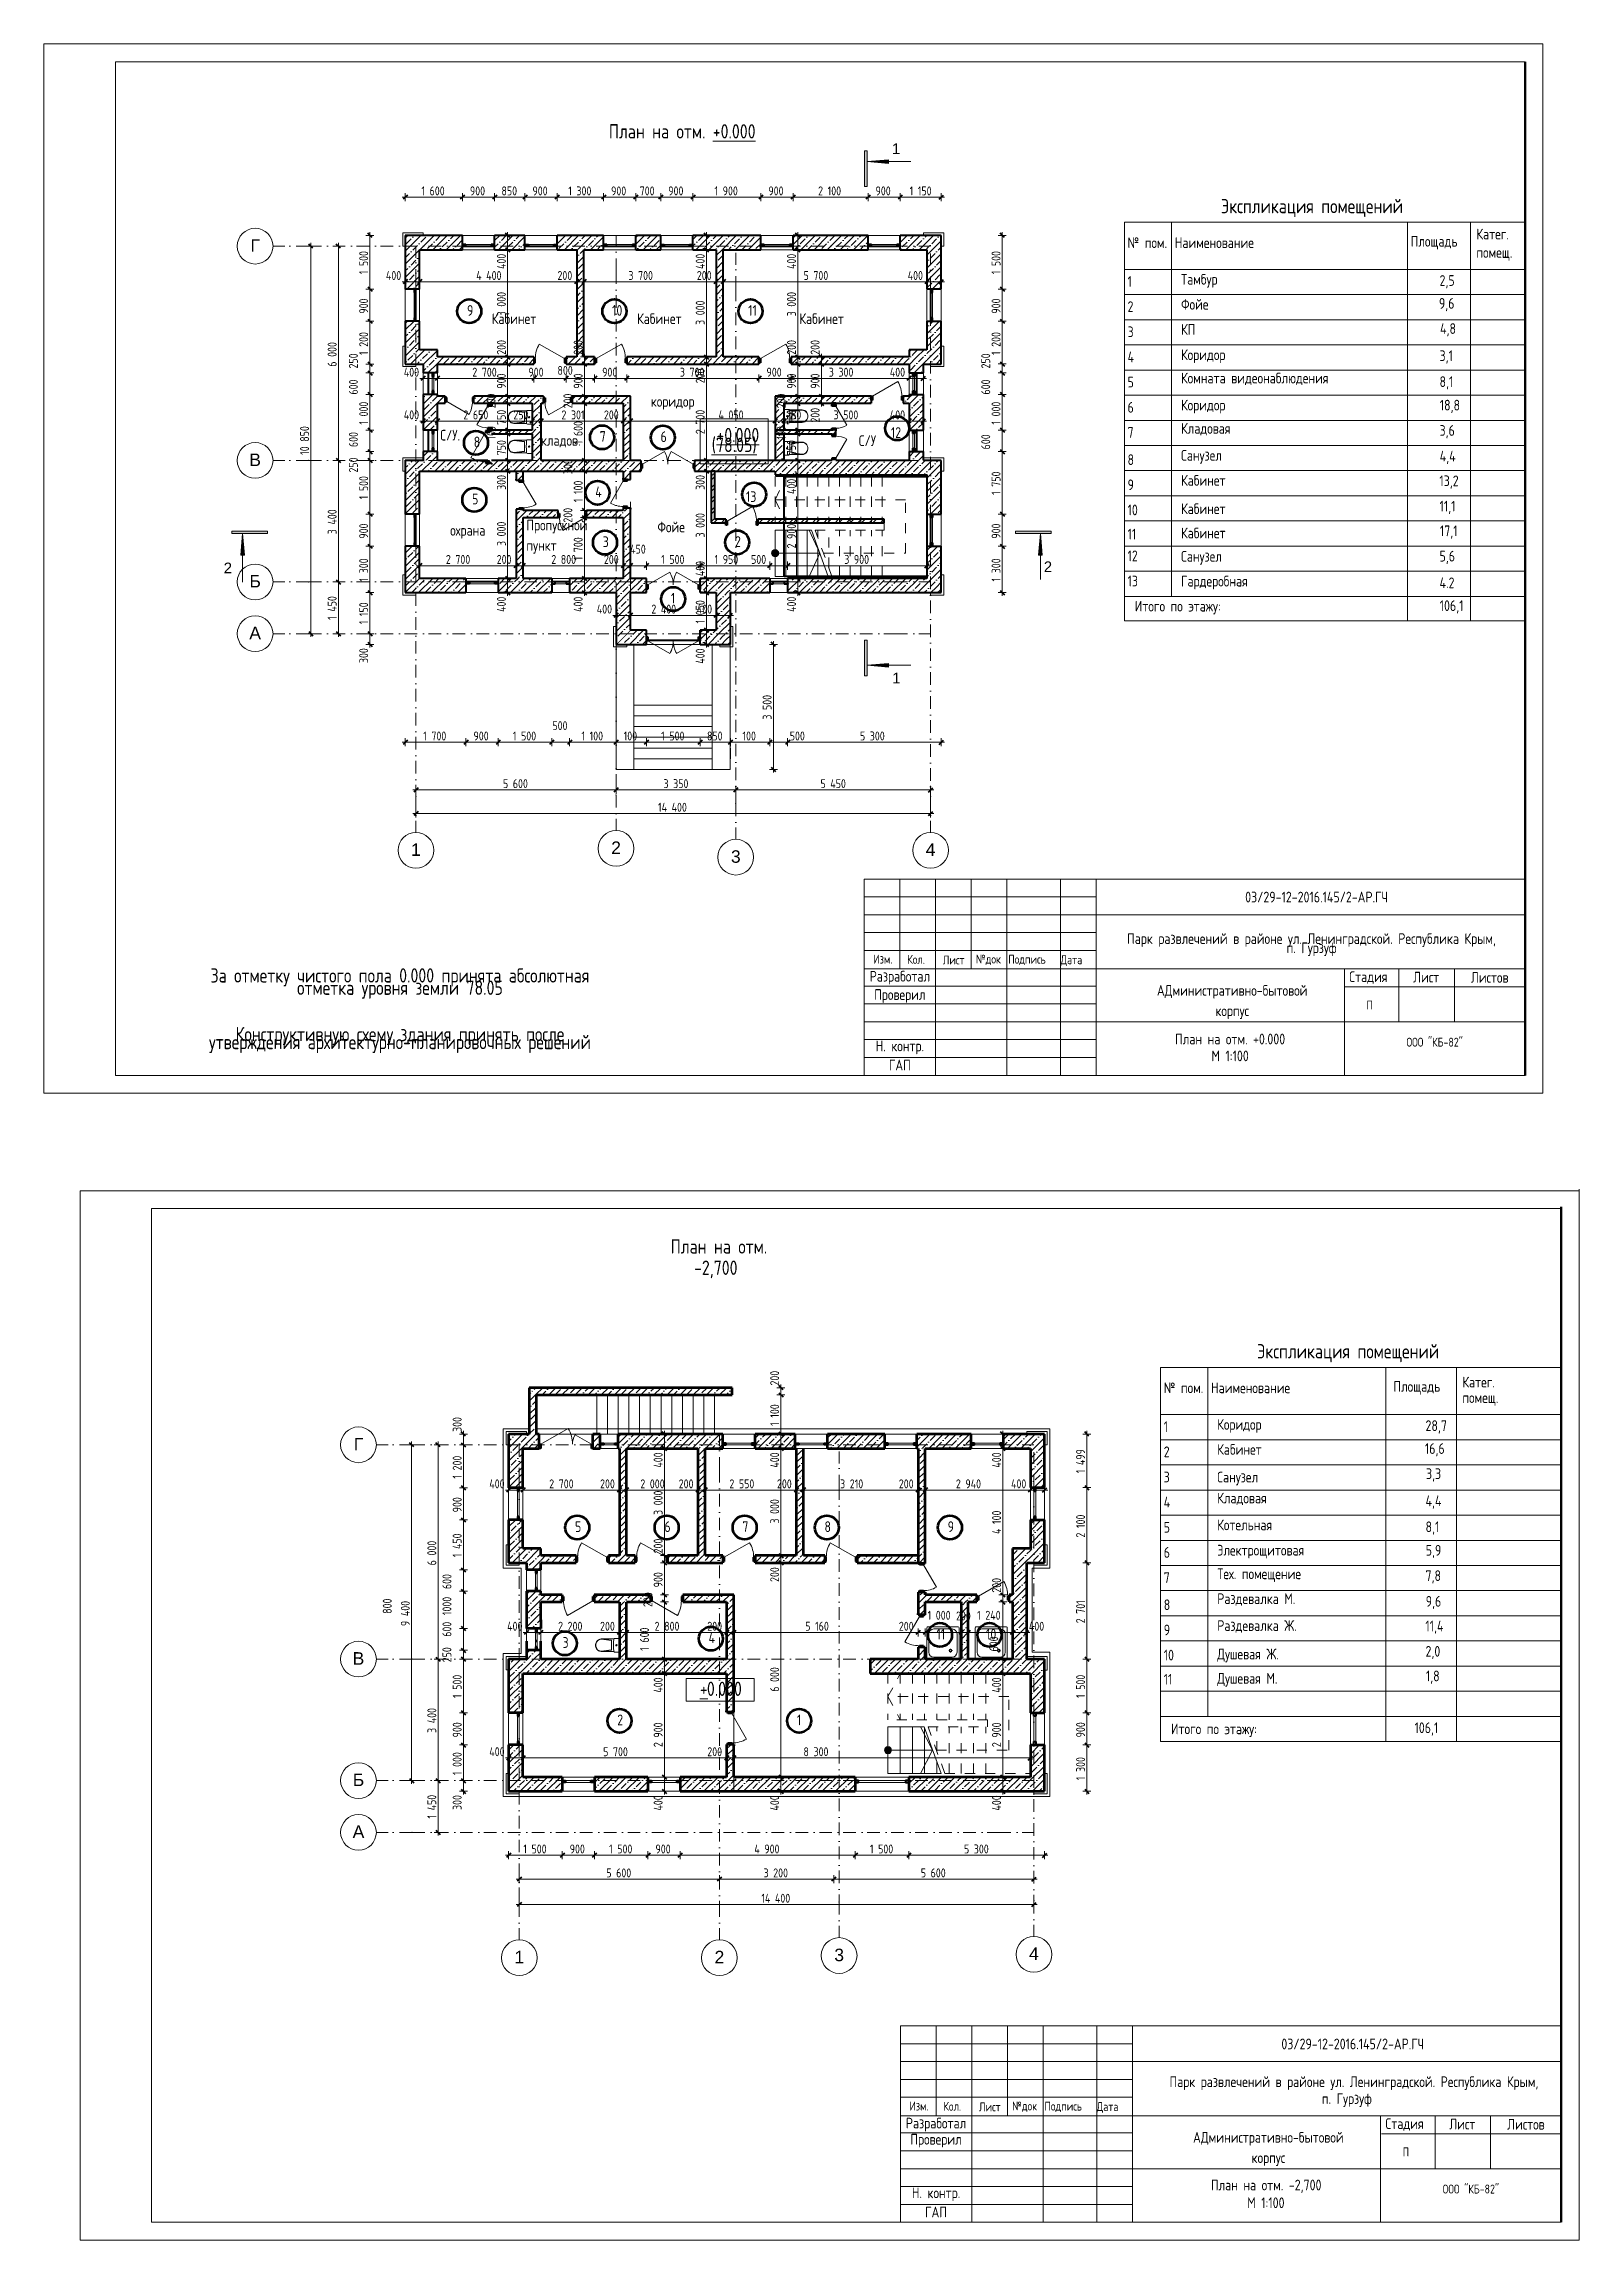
# Model space of a CAD drawing. Header units: feet. Extents: x -10410 to 374725, y -46422 to 88923.
# Drawn here: x -10410 to 32546, y -46422 to 15062 of the extents above; entities that cross this region are included whole.
import ezdxf
from ezdxf.enums import TextEntityAlignment as Align

# ---------------------------------------------------------------- set-up
doc = ezdxf.new("R2010")
doc.units = ezdxf.units.FT
doc.header["$MEASUREMENT"] = 0
doc.set_wipeout_variables(frame=1)
for name, pattern in [('Wipeout_Contour', [1000, 0, -1000]), ('Штриховая', [564.444447, 282.222223, -282.222223]), ('Штрихпунктирная', [670.277762, 352.777767, -176.388884, 0, -141.111112])]:
    doc.linetypes.add(name, pattern=pattern)
for name, color, linetype, lineweight in [('00_Ном._пера__120', 7, 'Continuous', 5), ('0_Ном._пера__1', 7, 'Continuous', 20), ('0_Ном._пера__120', 7, 'Continuous', 5), ('0_Ном._пера__241', 7, 'Continuous', 50), ('82323000_Ном._пера__1', 7, 'Continuous', 20), ('82323000_Ном._пера__120', 7, 'Continuous', 5), ('Аннотация - Общий_Ном._пера__1', 7, 'Continuous', 20), ('Аннотация - Общий_Ном._пера__41', 7, 'Continuous', 80), ('Двери ArchiCAD_Ном._пера__1', 7, 'Continuous', 20), ('Двери ArchiCAD_Ном._пера__19', 255, 'Continuous', 0), ('Двери ArchiCAD_Ном._пера__21', 7, 'Continuous', 40), ('Двери ArchiCAD_Ном._пера__74', 255, 'Continuous', 0), ('Интерьер - Мебель_Ном._пера__2', 8, 'Continuous', 20), ('Интерьер - Мебель_Ном._пера__7', 7, 'Continuous', 20), ('Конструктив - Лестница_Ном._пера__120', 7, 'Continuous', 5), ('Конструктив - Лестницы_Ном._пера__120', 7, 'Continuous', 5), ('Конструктив - Лестницы_Ном._пера__2', 8, 'Continuous', 20), ('Конструктив - Перекрытия_Ном._пера__1', 7, 'Continuous', 20), ('Конструктив - Перекрытия_Ном._пера__21', 7, 'Continuous', 40), ('Конструктив - Перекрытия_Ном._пера__7', 7, 'Continuous', 20), ('Конструктив - Стены Несущие_Ном._пера__1', 7, 'Continuous', 20), ('Конструктив - Стены Несущие_Ном._пера__120', 7, 'Continuous', 5), ('Конструктив - Стены Несущие_Ном._пера__21', 7, 'Continuous', 40), ('Конструктив - Стены Несущие_Ном._пера__47', 7, 'Continuous', 80), ('Конструктив - Стены Несущие_Ном._пера__74', 255, 'Continuous', 0), ('Маркер - Оси_Ном._пера__1', 7, 'Continuous', 20), ('Маркер - Разрез_Ном._пера__120', 7, 'Continuous', 5), ('Окна ArchiCAD_Ном._пера__120', 7, 'Continuous', 5), ('Окна ArchiCAD_Ном._пера__21', 7, 'Continuous', 40), ('Размер - Общий_Ном._пера__120', 7, 'Continuous', 5), ('Размер - Общий_Ном._пера__21', 7, 'Continuous', 40), ('Элемент Модели - Оси_Ном._пера__1', 7, 'Continuous', 20), ('Элемент Модели - Оси_Ном._пера__20', 1, 'Continuous', 0)]:
    doc.layers.add(name, color=color, linetype=linetype, lineweight=lineweight)
for name, color, linetype in [('Двери ArchiCAD', 7, 'Continuous'), ('Интерьер - Мебель', 7, 'Continuous'), ('Конструктив - Лестницы', 7, 'Continuous'), ('Конструктив - Перекрытия', 7, 'Continuous'), ('Конструктив - Стены Несущие', 7, 'Continuous'), ('Маркер - Разрез', 7, 'Continuous'), ('Окна ArchiCAD', 7, 'Continuous'), ('Размер - Общий', 7, 'Continuous'), ('Элемент Модели - Оси', 7, 'Continuous')]:
    doc.layers.add(name, color=color, linetype=linetype)
for name, color, linetype, lineweight, true_color in [('Конструктив - Стены Несущие_Ном._пера__168', 7, 'Continuous', 5, 0xfe847a), ('Конструктив - Стены Несущие_Ном._пера__170', 7, 'Continuous', 5, 0x9f9f00), ('Элемент Модели - Оси_Ном._пера__94', 7, 'Continuous', 5, 0xdc4f00)]:
    doc.layers.add(name, color=color, linetype=linetype, lineweight=lineweight, true_color=true_color)
doc.styles.add('СГЕНЕРИР_СТИЛЬ_1', font='arial.ttf')
doc.styles.add('СГЕНЕРИР_СТИЛЬ_2', font='CS_Gost2304.shx')
doc.styles.add('СГЕНЕРИР_СТИЛЬ_3', font='CS_Gost2304.shx')
doc.dimstyles.new('СГЕНЕРИР_СТИЛЬ__1', dxfattribs={"dimtxt": 250, "dimasz": 114, "dimexe": 0.18, "dimexo": 0, "dimgap": 0.09, "dimtad": 1, "dimtih": 1, "dimtoh": 1, "dimdec": 0, "dimzin": 0, "dimdsep": 46, "dimtxsty": 'СГЕНЕРИР_СТИЛЬ_2', "dimblk": 'ARROWHEAD_6', "dimblk1": 'ARROWHEAD_6', "dimblk2": 'ARROWHEAD_6', "dimcen": 0.09, "dimclrd": 7, "dimclre": 7, "dimclrt": 7, "dimazin": 0, "dimtfac": 1, "dimtdec": 4, "dimtmove": 0, "dimatfit": 3, "dimfxl": 1, "dimtolj": 1, "dimtzin": 0, "dimarcsym": 0})
doc.dimstyles.new('СГЕНЕРИР_СТИЛЬ__2', dxfattribs={"dimtxt": 250, "dimasz": 114, "dimexe": 0.18, "dimexo": 0, "dimgap": 0.09, "dimtad": 1, "dimdec": 0, "dimzin": 0, "dimdsep": 46, "dimtxsty": 'СГЕНЕРИР_СТИЛЬ_2', "dimblk": 'ARROWHEAD_6', "dimblk1": 'ARROWHEAD_6', "dimblk2": 'ARROWHEAD_6', "dimcen": 0.09, "dimclrd": 7, "dimclre": 7, "dimclrt": 7, "dimazin": 0, "dimtfac": 1, "dimtdec": 4, "dimtmove": 0, "dimatfit": 3, "dimfxl": 1, "dimtolj": 1, "dimtzin": 0, "dimarcsym": 0})
doc.dimstyles.new('СГЕНЕРИР_СТИЛЬ__3', dxfattribs={"dimtxt": 250, "dimasz": 114, "dimexe": 0.18, "dimexo": 0, "dimgap": 0.09, "dimtad": 1, "dimtih": 1, "dimtoh": 1, "dimdec": 0, "dimzin": 0, "dimdsep": 46, "dimtxsty": 'СГЕНЕРИР_СТИЛЬ_2', "dimblk": 'ARROWHEAD_6', "dimblk1": 'ARROWHEAD_6', "dimblk2": 'ARROWHEAD_6', "dimcen": 0.09, "dimclrd": 7, "dimclre": 7, "dimclrt": 7, "dimazin": 0, "dimtfac": 1, "dimtdec": 4, "dimtmove": 2, "dimatfit": 3, "dimfxl": 1, "dimtolj": 1, "dimtzin": 0, "dimarcsym": 0})
pattern_1 = [(45, (0, 0), (-183.8478, 183.8478), []), (45, (-91.92, 91.92), (-183.8478, 183.8478), [195, -65, 0, -65])]
pattern_2 = [(45, (0, 0), (-159.099, 159.099), []), (45, (-53.03, 53.03), (-159.099, 159.099), [])]

msp = doc.modelspace()

# ---------------------------------------------------------------- texts
at = {"layer": 'Маркер - Оси_Ном._пера__1', "linetype": 'Continuous', "insert": (7450.01126, 12614.64875), "char_height": 400, "width": 6942.5414205, "attachment_point": 5, "style": 'СГЕНЕРИР_СТИЛЬ_3'}
msp.add_mtext('\\A1;{\\FCS_Gost2304.shx;План на отм. \\FCS_Gost2304.shx;\\L\\L+\\FCS_Gost2304.shx;0.000\\P\\FCS_Gost2304.shx;}', dxfattribs=at)
at = {"layer": 'Маркер - Оси_Ном._пера__1', "linetype": 'Continuous'}
for s, insert, char_height, attachment_point, style in [('\\A1;{\\FCS_Gost2304.shx;03/29-12-2016.145/2-АР.ГЧ}', (25200.25783, -8823.1138), 300, 5, 'СГЕНЕРИР_СТИЛЬ_2'), ('\\A1;{\\FCS_Gost2304.shx;Изм.}', (13065.5209, -10562.31211), 250, 5, 'СГЕНЕРИР_СТИЛЬ_2'), ('\\A1;{\\FCS_Gost2304.shx;Кол.}', (13994.31154, -10568.50212), 250, 5, 'СГЕНЕРИР_СТИЛЬ_2'), ('\\A1;{\\FCS_Gost2304.shx;№док}', (16018.73729, -10579.24576), 250, 5, 'СГЕНЕРИР_СТИЛЬ_2'), ('\\A1;{\\FCS_Gost2304.shx;Подпись}', (16575.48287, -10583.9837), 250, 4, 'СГЕНЕРИР_СТИЛЬ_2'), ('\\A1;{\\FCS_Gost2304.shx;Разработал}', (13540.45765, -11079.97094), 300, 5, 'СГЕНЕРИР_СТИЛЬ_2'), ('\\A1;{\\FCS_Gost2304.shx;Лист}', (15046.14382, -10583.9837), 250, 5, 'СГЕНЕРИР_СТИЛЬ_2'), ('\\A1;{\\FCS_Gost2304.shx;Дата}', (18037.39493, -10602.77684), 250, 4, 'СГЕНЕРИР_СТИЛЬ_2'), ('\\A1;{\\FCS_Gost2304.shx;Стадия}', (26651.22394, -11077.20504), 300, 5, 'СГЕНЕРИР_СТИЛЬ_2'), ('\\A1;{\\FCS_Gost2304.shx;Лист}', (28266.99631, -11065.24394), 300, 5, 'СГЕНЕРИР_СТИЛЬ_2'), ('\\A1;{\\FCS_Gost2304.shx;Листов}', (30046.93934, -11071.45477), 300, 5, 'СГЕНЕРИР_СТИЛЬ_2'), ('\\A1;{\\FCS_Gost2304.shx;Проверил}', (13540.45765, -11593.47616), 300, 5, 'СГЕНЕРИР_СТИЛЬ_2'), ('\\A1;{\\FCS_Gost2304.shx;П}', (26688.97735, -11846.09825), 250, 5, 'СГЕНЕРИР_СТИЛЬ_2'), ('\\A1;{\\FCS_Gost2304.shx;Н. контр.}', (13540.45765, -13032.05406), 300, 5, 'СГЕНЕРИР_СТИЛЬ_2'), ('\\A1;{\\FCS_Gost2304.shx;ООО "КБ-82"}', (28506.55084, -12885.65281), 250, 5, 'СГЕНЕРИР_СТИЛЬ_2'), ('\\A1;{\\FCS_Gost2304.shx;ГАП}', (13540.45765, -13527.00861), 300, 5, 'СГЕНЕРИР_СТИЛЬ_2'), ('\\A1;{\\FCS_Gost2304.shx;План на отм.}', (7126.17811, -18805.2981), 400, 7, 'СГЕНЕРИР_СТИЛЬ_3'), ('\\A1;{\\FCS_Gost2304.shx;-2,700}', (7781.69326, -19493.7875), 400, 7, 'СГЕНЕРИР_СТИЛЬ_3'), ('\\A1;{\\FCS_Gost2304.shx; }', (7773.44807, -31334.2546), 400, 7, 'СГЕНЕРИР_СТИЛЬ_2'), ('\\A1;{\\FCS_Gost2304.shx;\\L\\L+}', (7944.11474, -31188.7989), 400, 7, 'СГЕНЕРИР_СТИЛЬ_2'), ('\\A1;{\\FCS_Gost2304.shx;03/29-12-2016.145/2-АР.ГЧ}', (26212.6671, -40931.11674), 300, 5, 'СГЕНЕРИР_СТИЛЬ_2'), ('\\A1;{\\FCS_Gost2304.shx;Парк развлечений в районе ул. Ленинградской. Республика Крым,}', (21086.48528, -42220.01189), 300, 7, 'СГЕНЕРИР_СТИЛЬ_2'), ('\\A1;{\\FCS_Gost2304.shx;п. Гурзуф}', (25349.758, -42692.73916), 300, 7, 'СГЕНЕРИР_СТИЛЬ_2'), ('\\A1;{\\FCS_Gost2304.shx;Разработал}', (14552.86691, -43187.97388), 300, 5, 'СГЕНЕРИР_СТИЛЬ_2'), ('\\A1;{\\FCS_Gost2304.shx;Изм.}', (14077.93017, -42670.31506), 250, 5, 'СГЕНЕРИР_СТИЛЬ_2'), ('\\A1;{\\FCS_Gost2304.shx;Кол.}', (15006.72081, -42676.50506), 250, 5, 'СГЕНЕРИР_СТИЛЬ_2'), ('\\A1;{\\FCS_Gost2304.shx;Лист}', (16058.55308, -42691.98664), 250, 5, 'СГЕНЕРИР_СТИЛЬ_2'), ('\\A1;{\\FCS_Gost2304.shx;№док}', (17031.14656, -42687.24871), 250, 5, 'СГЕНЕРИР_СТИЛЬ_2'), ('\\A1;{\\FCS_Gost2304.shx;Подпись}', (17587.89213, -42691.98664), 250, 4, 'СГЕНЕРИР_СТИЛЬ_2'), ('\\A1;{\\FCS_Gost2304.shx;Дата}', (19049.8042, -42710.77979), 250, 4, 'СГЕНЕРИР_СТИЛЬ_2'), ('\\A1;{\\FCS_Gost2304.shx;Стадия}', (27663.6332, -43185.20799), 300, 5, 'СГЕНЕРИР_СТИЛЬ_2'), ('\\A1;{\\FCS_Gost2304.shx;Лист}', (29279.40558, -43173.24689), 300, 5, 'СГЕНЕРИР_СТИЛЬ_2'), ('\\A1;{\\FCS_Gost2304.shx;Листов}', (31059.3486, -43179.45771), 300, 5, 'СГЕНЕРИР_СТИЛЬ_2'), ('\\A1;{\\FCS_Gost2304.shx;Проверил}', (14552.86691, -43640.05701), 300, 5, 'СГЕНЕРИР_СТИЛЬ_2'), ('\\A1;{\\FCS_Gost2304.shx;П}', (27701.38661, -43954.1012), 250, 5, 'СГЕНЕРИР_СТИЛЬ_2'), ('\\A1;{\\FCS_Gost2304.shx;План на отм. -2,700}', (22244.24965, -45099.77419), 300, 7, 'СГЕНЕРИР_СТИЛЬ_2'), ('\\A1;{\\FCS_Gost2304.shx;ООО "КБ-82"}', (29518.96011, -44993.65576), 250, 5, 'СГЕНЕРИР_СТИЛЬ_2'), ('\\A1;{\\FCS_Gost2304.shx;Н. контр.}', (14552.86691, -45140.05701), 300, 5, 'СГЕНЕРИР_СТИЛЬ_2'), ('\\A1;{\\FCS_Gost2304.shx;ГАП}', (14552.86691, -45635.01155), 300, 5, 'СГЕНЕРИР_СТИЛЬ_2'), ('\\A1;{\\FCS_Gost2304.shx;М 1:100}', (23260.97692, -45527.55601), 300, 7, 'СГЕНЕРИР_СТИЛЬ_2')]:
    msp.add_mtext(s, dxfattribs=dict(at, insert=insert, char_height=char_height, attachment_point=attachment_point, style=style))
at = {"layer": 'Маркер - Оси_Ном._пера__1', "linetype": 'Continuous', "attachment_point": 5, "style": 'СГЕНЕРИР_СТИЛЬ_2'}
for s, insert, char_height, width, line_spacing_factor in [('\\A1;{\\FCS_Gost2304.shx;Парк развлечений в районе ул. Ленинградской. Республика Крым, \\P\\FCS_Gost2304.shx;п. Гурзуф}', (25060.25783, -10155.82716), 300, 11311.0728567, 0.516693), ('\\A1;{\\FCS_Gost2304.shx;За отметку чистого пола 0.000 принята абсолютная отметка уровня земли 78.05}', (-447.03791, -11243.24954), 400, 11311.0728567, 0.516693), ('\\A1;{\\FCS_Gost2304.shx;АДминистративно-бытовой корпус}', (22839.31956, -11762.18446), 300, 4607.6934986, 1.139351), ('\\A1;{\\FCS_Gost2304.shx;Конструктивную схему здания принять после утверждения архитектурно-планировочных решений}', (-447.03791, -12824.40066), 400, 11311.0728567, 0.334104), ('\\A1;{\\FCS_Gost2304.shx;План на отм. +0.000\\P\\FCS_Gost2304.shx;М 1:100}', (22782.38584, -13033.18937), 300, 5575.016688, 0.945455), ('\\A1;{\\FCS_Gost2304.shx;АДминистративно-бытовой корпус}', (23851.72882, -43870.18741), 300, 4607.6934986, 1.139351)]:
    msp.add_mtext(s, dxfattribs=dict(at, insert=insert, char_height=char_height, width=width, line_spacing_factor=line_spacing_factor))
at = {"layer": 'Размер - Общий_Ном._пера__120', "linetype": 'Continuous'}
for s, insert, char_height, attachment_point, style in [('\\A1;{\\FCS_Gost2304.shx;Экспликация помещений}', (25072.34609, 10212.86129), 400, 8, 'СГЕНЕРИР_СТИЛЬ_3'), ('\\A1;{\\FCS_Gost2304.shx;№ пом.}', (19912.27063, 9347.24758), 300, 7, 'СГЕНЕРИР_СТИЛЬ_2'), ('\\A1;{\\FCS_Gost2304.shx;Наименование}', (21232.83161, 9346.81122), 300, 7, 'СГЕНЕРИР_СТИЛЬ_2'), ('\\A1;{\\FCS_Gost2304.shx;Площадь}', (27835.63649, 9304.92031), 300, 7, 'СГЕНЕРИР_СТИЛЬ_2'), ('\\A1;{\\FCS_Gost2304.shx;Тамбур}', (21408.90641, 8241.29507), 300, 7, 'СГЕНЕРИР_СТИЛЬ_2'), ('\\A1;{\\FCS_Gost2304.shx;1}', (19912.27063, 8260.14434), 300, 7, 'СГЕНЕРИР_СТИЛЬ_2'), ('\\A1;{\\FCS_Gost2304.shx;2,5}', (28642.31255, 8217.9636), 300, 7, 'СГЕНЕРИР_СТИЛЬ_2'), ('\\A1;{\\FCS_Gost2304.shx;9}', (1428.51254, 7449.79957), 300, 7, 'СГЕНЕРИР_СТИЛЬ_2'), ('\\A1;{\\FCS_Gost2304.shx;Кабинет}', (2122.03762, 7218.78104), 300, 7, 'СГЕНЕРИР_СТИЛЬ_2'), ('\\A1;{\\FCS_Gost2304.shx;10}', (5488.08077, 7449.79957), 300, 7, 'СГЕНЕРИР_СТИЛЬ_2'), ('\\A1;{\\FCS_Gost2304.shx;Кабинет}', (6187.55972, 7218.78104), 300, 7, 'СГЕНЕРИР_СТИЛЬ_2'), ('\\A1;{\\FCS_Gost2304.shx;11}', (9295.5843, 7449.79957), 300, 7, 'СГЕНЕРИР_СТИЛЬ_2'), ('\\A1;{\\FCS_Gost2304.shx;Кабинет}', (10728.48161, 7218.78104), 300, 7, 'СГЕНЕРИР_СТИЛЬ_2'), ('\\A1;{\\FCS_Gost2304.shx;2}', (19912.27063, 7555.84398), 300, 7, 'СГЕНЕРИР_СТИЛЬ_2'), ('\\A1;{\\FCS_Gost2304.shx;Фойе}', (21408.90641, 7622.0868), 300, 7, 'СГЕНЕРИР_СТИЛЬ_2'), ('\\A1;{\\FCS_Gost2304.shx;9,6}', (28624.30482, 7577.1413), 300, 7, 'СГЕНЕРИР_СТИЛЬ_2'), ('\\A1;{\\FCS_Gost2304.shx;3}', (19912.27063, 6851.5448), 300, 7, 'СГЕНЕРИР_СТИЛЬ_2'), ('\\A1;{\\FCS_Gost2304.shx;КП}', (21408.90641, 6917.78824), 300, 7, 'СГЕНЕРИР_СТИЛЬ_2'), ('\\A1;{\\FCS_Gost2304.shx;4,8}', (28656.59974, 6872.84162), 300, 7, 'СГЕНЕРИР_СТИЛЬ_2'), ('\\A1;{\\FCS_Gost2304.shx;4}', (19912.27063, 6147.24561), 300, 7, 'СГЕНЕРИР_СТИЛЬ_2'), ('\\A1;{\\FCS_Gost2304.shx;Коридор}', (21408.90641, 6128.39815), 300, 7, 'СГЕНЕРИР_СТИЛЬ_2'), ('\\A1;{\\FCS_Gost2304.shx;3,1}', (28642.31255, 6113.00623), 300, 7, 'СГЕНЕРИР_СТИЛЬ_2'), ('\\A1;{\\FCS_Gost2304.shx;5}', (19912.27063, 5442.94642), 300, 7, 'СГЕНЕРИР_СТИЛЬ_2'), ('\\A1;{\\FCS_Gost2304.shx;Комната видеонаблюдения}', (21408.90641, 5508.75351), 300, 7, 'СГЕНЕРИР_СТИЛЬ_2'), ('\\A1;{\\FCS_Gost2304.shx;8,1}', (28642.31255, 5387.01171), 300, 7, 'СГЕНЕРИР_СТИЛЬ_2'), ('\\A1;{\\FCS_Gost2304.shx;коридор}', (6573.19333, 4821.14082), 300, 7, 'СГЕНЕРИР_СТИЛЬ_2'), ('\\A1;{\\FCS_Gost2304.shx;6}', (19912.27063, 4738.64723), 300, 7, 'СГЕНЕРИР_СТИЛЬ_2'), ('\\A1;{\\FCS_Gost2304.shx;Коридор}', (21408.90641, 4719.79977), 300, 7, 'СГЕНЕРИР_СТИЛЬ_2'), ('\\A1;{\\FCS_Gost2304.shx;18,8}', (28648.07398, 4728.66436), 300, 7, 'СГЕНЕРИР_СТИЛЬ_2'), ('\\A1;{\\FCS_Gost2304.shx;7}', (19912.27063, 4034.34805), 300, 7, 'СГЕНЕРИР_СТИЛЬ_2'), ('\\A1;{\\FCS_Gost2304.shx;Кладовая}', (21408.90641, 4100.15478), 300, 7, 'СГЕНЕРИР_СТИЛЬ_2'), ('\\A1;{\\FCS_Gost2304.shx;3,6}', (28642.31255, 4019.24109), 300, 7, 'СГЕНЕРИР_СТИЛЬ_2'), ('\\A1;{\\FCS_Gost2304.shx;С/У}', (12392.00809, 3803.39692), 300, 7, 'СГЕНЕРИР_СТИЛЬ_2'), ('\\A1;{\\FCS_Gost2304.shx;Санузел}', (21408.90641, 3311.20046), 300, 7, 'СГЕНЕРИР_СТИЛЬ_2'), ('\\A1;{\\FCS_Gost2304.shx;8}', (19912.27063, 3273.07262), 300, 7, 'СГЕНЕРИР_СТИЛЬ_2'), ('\\A1;{\\FCS_Gost2304.shx;4,4}', (28647.36582, 3300.5096), 300, 7, 'СГЕНЕРИР_СТИЛЬ_2'), ('\\A1;{\\FCS_Gost2304.shx;5}', (1569.30599, 2170.99737), 300, 7, 'СГЕНЕРИР_СТИЛЬ_2'), ('\\A1;{\\FCS_Gost2304.shx;9}', (19912.27063, 2568.77343), 300, 7, 'СГЕНЕРИР_СТИЛЬ_2'), ('\\A1;{\\FCS_Gost2304.shx;Кабинет}', (21408.90641, 2691.55454), 300, 7, 'СГЕНЕРИР_СТИЛЬ_2'), ('\\A1;{\\FCS_Gost2304.shx;13,2}', (28638.41788, 2609.63226), 300, 7, 'СГЕНЕРИР_СТИЛЬ_2'), ('\\A1;{\\FCS_Gost2304.shx;10}', (19912.27063, 1864.47461), 300, 7, 'СГЕНЕРИР_СТИЛЬ_2'), ('\\A1;{\\FCS_Gost2304.shx;Кабинет}', (21408.90641, 1897.54727), 300, 7, 'СГЕНЕРИР_СТИЛЬ_2'), ('\\A1;{\\FCS_Gost2304.shx;11,1}', (28642.31255, 1900.59898), 300, 7, 'СГЕНЕРИР_СТИЛЬ_2'), ('\\A1;{\\FCS_Gost2304.shx;охрана}', (958.14827, 1213.75328), 300, 7, 'СГЕНЕРИР_СТИЛЬ_2'), ('\\A1;{\\FCS_Gost2304.shx;Фойе}', (6757.28624, 1387.1831), 300, 7, 'СГЕНЕРИР_СТИЛЬ_2'), ('\\A1;{\\FCS_Gost2304.shx;11}', (19912.27063, 1189.15628), 300, 7, 'СГЕНЕРИР_СТИЛЬ_2'), ('\\A1;{\\FCS_Gost2304.shx;Кабинет}', (21408.90641, 1219.03197), 300, 7, 'СГЕНЕРИР_СТИЛЬ_2'), ('\\A1;{\\FCS_Gost2304.shx;17,1}', (28652.44862, 1210.38772), 300, 7, 'СГЕНЕРИР_СТИЛЬ_2'), ('\\A1;{\\FCS_Gost2304.shx;12}', (19912.27063, 579.09502), 300, 7, 'СГЕНЕРИР_СТИЛЬ_2'), ('\\A1;{\\FCS_Gost2304.shx;Санузел}', (21408.90641, 483.95713), 300, 7, 'СГЕНЕРИР_СТИЛЬ_2'), ('\\A1;{\\FCS_Gost2304.shx;5,6}', (28642.31255, 501.22679), 300, 7, 'СГЕНЕРИР_СТИЛЬ_2'), ('\\A1;{\\FCS_Gost2304.shx;13}', (19912.27063, -125.20417), 300, 7, 'СГЕНЕРИР_СТИЛЬ_2'), ('\\A1;{\\FCS_Gost2304.shx;Гардеробная }', (21408.90641, -210.29582), 300, 7, 'СГЕНЕРИР_СТИЛЬ_2'), ('\\A1;{\\FCS_Gost2304.shx;4.2}', (28642.31255, -175.58176), 300, 7, 'СГЕНЕРИР_СТИЛЬ_2'), ('\\A1;{\\FCS_Gost2304.shx;Итого по этажу:}', (20114.14454, -910.38196), 300, 7, 'СГЕНЕРИР_СТИЛЬ_2'), ('\\A1;{\\FCS_Gost2304.shx;106,1}', (28647.36582, -884.60196), 300, 7, 'СГЕНЕРИР_СТИЛЬ_2'), ('\\A1;{\\FCS_Gost2304.shx;Экспликация помещений}', (26084.75536, -21846.71769), 400, 8, 'СГЕНЕРИР_СТИЛЬ_3'), ('\\A1;{\\FCS_Gost2304.shx;№ пом.}', (20924.6799, -22712.3314), 300, 7, 'СГЕНЕРИР_СТИЛЬ_2'), ('\\A1;{\\FCS_Gost2304.shx;Наименование}', (22245.24088, -22712.76776), 300, 7, 'СГЕНЕРИР_СТИЛЬ_2'), ('\\A1;{\\FCS_Gost2304.shx;Площадь}', (27352.51741, -22754.65867), 300, 7, 'СГЕНЕРИР_СТИЛЬ_2'), ('\\A1;{\\FCS_Gost2304.shx;Катег.}', (29281.19232, -22553.13707), 300, 7, 'СГЕНЕРИР_СТИЛЬ_2'), ('\\A1;{\\FCS_Gost2304.shx;помещ.}', (29281.19232, -23067.75525), 300, 7, 'СГЕНЕРИР_СТИЛЬ_2'), ('\\A1;{\\FCS_Gost2304.shx;1}', (20924.6799, -23799.43464), 300, 7, 'СГЕНЕРИР_СТИЛЬ_2'), ('\\A1;{\\FCS_Gost2304.shx;Коридор}', (22421.31567, -23818.28408), 300, 7, 'СГЕНЕРИР_СТИЛЬ_2'), ('\\A1;{\\FCS_Gost2304.shx;28,7}', (28250.06755, -23841.61552), 300, 7, 'СГЕНЕРИР_СТИЛЬ_2'), ('\\A1;{\\FCS_Gost2304.shx;2}', (20924.6799, -24503.735), 300, 7, 'СГЕНЕРИР_СТИЛЬ_2'), ('\\A1;{\\FCS_Gost2304.shx;Кабинет}', (22421.31567, -24437.92873), 300, 7, 'СГЕНЕРИР_СТИЛЬ_2'), ('\\A1;{\\FCS_Gost2304.shx;16,6}', (28232.05982, -24482.43782), 300, 7, 'СГЕНЕРИР_СТИЛЬ_2'), ('\\A1;{\\FCS_Gost2304.shx;2\xa0700}', (3728.72363, -25375.37717), 250, 7, 'СГЕНЕРИР_СТИЛЬ_2'), ('\\A1;{\\FCS_Gost2304.shx;2\xa0000}', (6278.84614, -25375.37717), 250, 7, 'СГЕНЕРИР_СТИЛЬ_2'), ('\\A1;{\\FCS_Gost2304.shx;2\xa0550}', (8770.87693, -25375.37717), 250, 7, 'СГЕНЕРИР_СТИЛЬ_2'), ('\\A1;{\\FCS_Gost2304.shx;3\xa0210}', (11869.00943, -25375.37717), 250, 7, 'СГЕНЕРИР_СТИЛЬ_2'), ('\\A1;{\\FCS_Gost2304.shx;2\xa0940}', (15108.76421, -25375.37717), 250, 7, 'СГЕНЕРИР_СТИЛЬ_2'), ('\\A1;{\\FCS_Gost2304.shx;3}', (20924.6799, -25208.03418), 300, 7, 'СГЕНЕРИР_СТИЛЬ_2'), ('\\A1;{\\FCS_Gost2304.shx;Санузел}', (22421.31567, -25292.94465), 300, 7, 'СГЕНЕРИР_СТИЛЬ_2'), ('\\A1;{\\FCS_Gost2304.shx;3,3}', (28264.35474, -25186.73701), 300, 7, 'СГЕНЕРИР_СТИЛЬ_2'), ('\\A1;{\\FCS_Gost2304.shx;4}', (20924.6799, -25912.33337), 300, 7, 'СГЕНЕРИР_СТИЛЬ_2'), ('\\A1;{\\FCS_Gost2304.shx;Кладовая}', (22421.31567, -25846.5271), 300, 7, 'СГЕНЕРИР_СТИЛЬ_2'), ('\\A1;{\\FCS_Gost2304.shx;4,4}', (28250.06755, -25946.57289), 300, 7, 'СГЕНЕРИР_СТИЛЬ_2'), ('\\A1;{\\FCS_Gost2304.shx;5}', (4450.58351, -26599.41512), 300, 7, 'СГЕНЕРИР_СТИЛЬ_2'), ('\\A1;{\\FCS_Gost2304.shx;6}', (6951.99187, -26599.41512), 300, 7, 'СГЕНЕРИР_СТИЛЬ_2'), ('\\A1;{\\FCS_Gost2304.shx;7}', (9133.45264, -26599.41512), 300, 7, 'СГЕНЕРИР_СТИЛЬ_2'), ('\\A1;{\\FCS_Gost2304.shx;8}', (11431.258, -26599.41512), 300, 7, 'СГЕНЕРИР_СТИЛЬ_2'), ('\\A1;{\\FCS_Gost2304.shx;9}', (14878.50114, -26599.41512), 300, 7, 'СГЕНЕРИР_СТИЛЬ_2'), ('\\A1;{\\FCS_Gost2304.shx;5}', (20924.6799, -26616.63256), 300, 7, 'СГЕНЕРИР_СТИЛЬ_2'), ('\\A1;{\\FCS_Gost2304.shx;Котельная}', (22421.31567, -26550.82559), 300, 7, 'СГЕНЕРИР_СТИЛЬ_2'), ('\\A1;{\\FCS_Gost2304.shx;8,1}', (28250.06755, -26672.56727), 300, 7, 'СГЕНЕРИР_СТИЛЬ_2'), ('\\A1;{\\FCS_Gost2304.shx;6}', (20924.6799, -27320.93175), 300, 7, 'СГЕНЕРИР_СТИЛЬ_2'), ('\\A1;{\\FCS_Gost2304.shx;Электрощитовая}', (22421.31567, -27339.77932), 300, 7, 'СГЕНЕРИР_СТИЛЬ_2'), ('\\A1;{\\FCS_Gost2304.shx;5,9}', (28255.82898, -27330.91406), 300, 7, 'СГЕНЕРИР_СТИЛЬ_2'), ('\\A1;{\\FCS_Gost2304.shx;Тех. помещение}', (22421.31567, -28001.31488), 300, 7, 'СГЕНЕРИР_СТИЛЬ_2'), ('\\A1;{\\FCS_Gost2304.shx;7}', (20924.6799, -28025.23093), 300, 7, 'СГЕНЕРИР_СТИЛЬ_2'), ('\\A1;{\\FCS_Gost2304.shx;7,8}', (28250.06755, -28040.33841), 300, 7, 'СГЕНЕРИР_СТИЛЬ_2'), ('\\A1;{\\FCS_Gost2304.shx;8}', (20924.6799, -28786.50636), 300, 7, 'СГЕНЕРИР_СТИЛЬ_2'), ('\\A1;{\\FCS_Gost2304.shx;Раздевалка М.}', (22421.31567, -28663.72385), 300, 7, 'СГЕНЕРИР_СТИЛЬ_2'), ('\\A1;{\\FCS_Gost2304.shx;9,6}', (28255.12082, -28759.07012), 300, 7, 'СГЕНЕРИР_СТИЛЬ_2'), ('\\A1;{\\FCS_Gost2304.shx;2\xa0200}', (3978.72363, -29361.76621), 250, 7, 'СГЕНЕРИР_СТИЛЬ_2'), ('\\A1;{\\FCS_Gost2304.shx;2\xa0800}', (6678.86893, -29361.76621), 250, 7, 'СГЕНЕРИР_СТИЛЬ_2'), ('\\A1;{\\FCS_Gost2304.shx;4}', (8188.15297, -29711.6325), 300, 7, 'СГЕНЕРИР_СТИЛЬ_2'), ('\\A1;{\\FCS_Gost2304.shx;5\xa0160}', (10894.06076, -29361.76621), 250, 7, 'СГЕНЕРИР_СТИЛЬ_2'), ('\\A1;{\\FCS_Gost2304.shx;11}', (14567.59754, -29607.69469), 300, 7, 'СГЕНЕРИР_СТИЛЬ_2'), ('\\A1;{\\FCS_Gost2304.shx;10}', (15952.91081, -29607.69469), 300, 7, 'СГЕНЕРИР_СТИЛЬ_2'), ('\\A1;{\\FCS_Gost2304.shx;9}', (20924.6799, -29490.80555), 300, 7, 'СГЕНЕРИР_СТИЛЬ_2'), ('\\A1;{\\FCS_Gost2304.shx;Раздевалка Ж.}', (22421.31567, -29415.83809), 300, 7, 'СГЕНЕРИР_СТИЛЬ_2'), ('\\A1;{\\FCS_Gost2304.shx;11,4}', (28246.17287, -29449.94745), 300, 7, 'СГЕНЕРИР_СТИЛЬ_2'), ('\\A1;{\\FCS_Gost2304.shx;3}', (4101.54978, -29842.52014), 300, 7, 'СГЕНЕРИР_СТИЛЬ_2'), ('\\A1;{\\FCS_Gost2304.shx;10}', (20924.6799, -30195.10437), 300, 7, 'СГЕНЕРИР_СТИЛЬ_2'), ('\\A1;{\\FCS_Gost2304.shx;Душевая Ж.}', (22421.31567, -30246.68604), 300, 7, 'СГЕНЕРИР_СТИЛЬ_2'), ('\\A1;{\\FCS_Gost2304.shx;2,0}', (28250.06755, -30158.98073), 300, 7, 'СГЕНЕРИР_СТИЛЬ_2'), ('\\A1;{\\FCS_Gost2304.shx;11}', (20924.6799, -30870.4227), 300, 7, 'СГЕНЕРИР_СТИЛЬ_2'), ('\\A1;{\\FCS_Gost2304.shx;Душевая М.}', (22421.31567, -30927.3018), 300, 7, 'СГЕНЕРИР_СТИЛЬ_2'), ('\\A1;{\\FCS_Gost2304.shx;1,8}', (28260.20362, -30849.192), 300, 7, 'СГЕНЕРИР_СТИЛЬ_2'), ('\\A1;{\\FCS_Gost2304.shx;2}', (5631.50726, -32009.43782), 300, 7, 'СГЕНЕРИР_СТИЛЬ_2'), ('\\A1;{\\FCS_Gost2304.shx;1}', (10660.47519, -32009.43756), 300, 7, 'СГЕНЕРИР_СТИЛЬ_2'), ('\\A1;{\\FCS_Gost2304.shx;Итого по этажу:}', (21126.55381, -32341.70024), 300, 7, 'СГЕНЕРИР_СТИЛЬ_2'), ('\\A1;{\\FCS_Gost2304.shx;106,1}', (27941.76532, -32298.46855), 300, 7, 'СГЕНЕРИР_СТИЛЬ_2'), ('\\A1;{\\FCS_Gost2304.shx;5\xa0700}', (5237.32073, -32875.33197), 250, 7, 'СГЕНЕРИР_СТИЛЬ_2'), ('\\A1;{\\FCS_Gost2304.shx;8\xa0300}', (10844.47599, -32875.33197), 250, 7, 'СГЕНЕРИР_СТИЛЬ_2'), ('\\A1;{\\FCS_Gost2304.shx;1\xa0500}', (3004.00793, -35597.61353), 250, 7, 'СГЕНЕРИР_СТИЛЬ_2'), ('\\A1;{\\FCS_Gost2304.shx;900}', (4302.3542, -35597.61353), 250, 7, 'СГЕНЕРИР_СТИЛЬ_2'), ('\\A1;{\\FCS_Gost2304.shx;1\xa0500}', (5403.97872, -35597.61353), 250, 7, 'СГЕНЕРИР_СТИЛЬ_2'), ('\\A1;{\\FCS_Gost2304.shx;900}', (6701.96578, -35597.61353), 250, 7, 'СГЕНЕРИР_СТИЛЬ_2'), ('\\A1;{\\FCS_Gost2304.shx;4\xa0900}', (9468.40957, -35597.61353), 250, 7, 'СГЕНЕРИР_СТИЛЬ_2'), ('\\A1;{\\FCS_Gost2304.shx;1\xa0500}', (12703.33712, -35597.61353), 250, 7, 'СГЕНЕРИР_СТИЛЬ_2'), ('\\A1;{\\FCS_Gost2304.shx;5 300}', (15335.40879, -35597.61353), 250, 7, 'СГЕНЕРИР_СТИЛЬ_2'), ('\\A1;{\\FCS_Gost2304.shx;5\xa0600}', (5327.32198, -36267.23872), 250, 7, 'СГЕНЕРИР_СТИЛЬ_2'), ('\\A1;{\\FCS_Gost2304.shx;3\xa0200}', (9727.21739, -36267.23872), 250, 7, 'СГЕНЕРИР_СТИЛЬ_2'), ('\\A1;{\\FCS_Gost2304.shx;5\xa0600}', (14127.07209, -36267.23872), 250, 7, 'СГЕНЕРИР_СТИЛЬ_2'), ('\\A1;{\\FCS_Gost2304.shx;14\xa0400}', (9665.35793, -36976.55012), 250, 7, 'СГЕНЕРИР_СТИЛЬ_2')]:
    msp.add_mtext(s, dxfattribs=dict(at, insert=insert, char_height=char_height, attachment_point=attachment_point, style=style))
at = {"layer": 'Размер - Общий_Ном._пера__120', "linetype": 'Continuous', "insert": (29673.43732, 8991.82369), "char_height": 300, "attachment_point": 7, "line_spacing_factor": 1.032894, "style": 'СГЕНЕРИР_СТИЛЬ_2'}
msp.add_mtext('\\A1;{\\FCS_Gost2304.shx;Катег.\\P\\FCS_Gost2304.shx;помещ.}', dxfattribs=at)
at = {"layer": 'Размер - Общий_Ном._пера__120', "linetype": 'Continuous', "char_height": 250, "attachment_point": 7, "rotation": 90, "style": 'СГЕНЕРИР_СТИЛЬ_2'}
for s, insert in [('\\A1;{\\FCS_Gost2304.shx;200}', (10162.55315, -22498.04171)), ('\\A1;{\\FCS_Gost2304.shx;300}', (1278.62482, -23797.68132)), ('\\A1;{\\FCS_Gost2304.shx;1\xa0200}', (1278.62482, -25104.34919)), ('\\A1;{\\FCS_Gost2304.shx;1\xa0499}', (18722.82292, -24954.03309)), ('\\A1;{\\FCS_Gost2304.shx;900}', (1278.62482, -26047.6833)), ('\\A1;{\\FCS_Gost2304.shx;3\xa0000}', (6901.99164, -26122.51051)), ('\\A1;{\\FCS_Gost2304.shx;3\xa0000}', (10162.55315, -26362.51176)), ('\\A1;{\\FCS_Gost2304.shx;4\xa0100}', (16370.97519, -26654.32924)), ('\\A1;{\\FCS_Gost2304.shx;2\xa0100}', (18722.82292, -26753.75204)), ('\\A1;{\\FCS_Gost2304.shx;1\xa0450}', (1278.62485, -27304.24725)), ('\\A1;{\\FCS_Gost2304.shx;600}', (991.12482, -28197.4787)), ('\\A1;{\\FCS_Gost2304.shx;800}', (-678.52558, -28889.20171)), ('\\A1;{\\FCS_Gost2304.shx;9\xa0400}', (-172.98921, -29231.01507)), ('\\A1;{\\FCS_Gost2304.shx;1000}', (991.12465, -28926.87434)), ('\\A1;{\\FCS_Gost2304.shx;2\xa0701}', (18722.82292, -29154.06777)), ('\\A1;{\\FCS_Gost2304.shx;600}', (991.12482, -29532.6094)), ('\\A1;{\\FCS_Gost2304.shx;250}', (991.12505, -30245.64188)), ('\\A1;{\\FCS_Gost2304.shx;1 500}', (1278.62482, -31246.02684)), ('\\A1;{\\FCS_Gost2304.shx;6\xa0000}', (10162.55315, -31070.99675)), ('\\A1;{\\FCS_Gost2304.shx;1\xa0500}', (18722.82292, -31245.89517)), ('\\A1;{\\FCS_Gost2304.shx;900}', (1278.62482, -32348.10122)), ('\\A1;{\\FCS_Gost2304.shx;2\xa0900}', (6901.99164, -32621.01632)), ('\\A1;{\\FCS_Gost2304.shx;2\xa0900}', (16370.97519, -32621.01632)), ('\\A1;{\\FCS_Gost2304.shx;900}', (18722.82292, -32347.74524)), ('\\A1;{\\FCS_Gost2304.shx;1\xa0000}', (1278.62482, -33404.55815)), ('\\A1;{\\FCS_Gost2304.shx;1\xa0300}', (18722.82292, -33545.89517)), ('\\A1;{\\FCS_Gost2304.shx;300}', (1278.62482, -34380.71381))]:
    msp.add_mtext(s, dxfattribs=dict(at, insert=insert))

# ---------------------------------------------------------------- blocks, each defined once
blk = doc.blocks.new('Перекрытие_1', base_point=(6100, -1750))
at = {"layer": 'Конструктив - Перекрытия_Ном._пера__7', "linetype": 'Continuous', "flags": 128}
blk.add_lwpolyline([(6100, -1750), (8291, -1750), (8291, -3450), (6100, -3450)], close=True, dxfattribs=at)
blk = doc.blocks.new('Перекрытие_2', base_point=(8291, -3450))
at = {"layer": 'Конструктив - Перекрытия_Ном._пера__7', "linetype": 'Continuous', "flags": 128}
blk.add_lwpolyline([(8291, -3450), (8291, -3750), (6100, -3750), (6100, -3450)], close=True, dxfattribs=at)
blk = doc.blocks.new('Перекрытие_3', base_point=(8291, -3750))
at = {"layer": 'Конструктив - Перекрытия_Ном._пера__7', "linetype": 'Continuous', "flags": 128}
blk.add_lwpolyline([(8291, -3750), (8291, -4050), (6100, -4050), (6100, -3750)], close=True, dxfattribs=at)
blk = doc.blocks.new('Перекрытие_4', base_point=(8291, -4050))
at = {"layer": 'Конструктив - Перекрытия_Ном._пера__7', "linetype": 'Continuous', "flags": 128}
blk.add_lwpolyline([(8291, -4050), (8291, -4350), (6100, -4350), (6100, -4050)], close=True, dxfattribs=at)
blk = doc.blocks.new('Перекрытие_5', base_point=(8291, -4350))
at = {"layer": 'Конструктив - Перекрытия_Ном._пера__7', "linetype": 'Continuous', "flags": 128}
blk.add_lwpolyline([(8291, -4350), (8291, -4650), (6100, -4650), (6100, -4350)], close=True, dxfattribs=at)
blk = doc.blocks.new('Перекрытие_6', base_point=(8291, -4650))
at = {"layer": 'Конструктив - Перекрытия_Ном._пера__7', "linetype": 'Continuous', "flags": 128}
blk.add_lwpolyline([(8291, -4650), (8291, -4950), (6100, -4950), (6100, -4650)], close=True, dxfattribs=at)
blk = doc.blocks.new('Перекрытие_7', base_point=(6100, -5250))
at = {"layer": 'Конструктив - Перекрытия_Ном._пера__7', "linetype": 'Continuous', "flags": 128}
blk.add_lwpolyline([(6100, -5250), (6100, -4950), (8291, -4950), (8291, -5250)], close=True, dxfattribs=at)
blk = doc.blocks.new('Перекрытие_8', base_point=(5600, -1750))
at = {"layer": 'Конструктив - Перекрытия_Ном._пера__1', "linetype": 'Continuous', "flags": 128}
blk.add_lwpolyline([(5600, -1750), (5600, -5250), (6100, -5250), (6100, -1750)], close=True, dxfattribs=at)
blk = doc.blocks.new('Перекрытие_9', base_point=(8291, -1750))
at = {"layer": 'Конструктив - Перекрытия_Ном._пера__1', "linetype": 'Continuous', "flags": 128}
blk.add_lwpolyline([(8291, -1750), (8291, -5250), (8791, -5250), (8791, -1750)], close=True, dxfattribs=at)
blk = doc.blocks.new('Перекрытие_10', base_point=(8791, -4650))
at = {"layer": 'Конструктив - Перекрытия_Ном._пера__7', "linetype": 'Continuous', "flags": 128}
blk.add_lwpolyline([(8791, -4650), (8800, -4650), (8800, -4950), (8791, -4950)], close=True, dxfattribs=at)
blk = doc.blocks.new('Перекрытие_11', base_point=(0, 3250))
at = {"layer": 'Конструктив - Перекрытия_Ном._пера__21', "linetype": 'Continuous', "flags": 128}
for points in [[(0, 3250), (350, 3250), (350, 6200), (0, 6200), (0, 9400), (14400, 9400), (14400, 6200), (14006, 6200), (14006, 3250), (14400, 3250), (14400, 0), (8689, 0), (8689, -1642), (5701, -1642), (5701, 0), (0, 0)], [(10307, 152), (10307, 2952), (14300, 2952), (14300, 152)]]:
    blk.add_lwpolyline(points, close=True, dxfattribs=at)
blk = doc.blocks.new('Окно 18')
at = {"layer": 'Окна ArchiCAD_Ном._пера__120', "linetype": 'Continuous'}
for p, q in [((-450, 100), (450, 100)), ((-355, 0), (355, 0)), ((-450, -300), (450, -300)), ((355, -50), (-355, -50))]:
    blk.add_line(p, q, dxfattribs=at)
at = {"layer": 'Окна ArchiCAD_Ном._пера__21', "linetype": 'Continuous'}
for p, q in [((-450, 0), (-355, 0)), ((-450, 0), (-450, -50)), ((-355, 0), (-355, -50)), ((355, -50), (355, 0)), ((355, 0), (450, 0)), ((450, 0), (450, -50)), ((-355, -50), (-450, -50)), ((450, -50), (355, -50))]:
    blk.add_line(p, q, dxfattribs=at)
blk = doc.blocks.new('Окно 18_2')
at = {"layer": 'Окна ArchiCAD_Ном._пера__120', "linetype": 'Continuous'}
for p, q in [((-250, 250), (250, 250)), ((-155, 0), (155, 0)), ((-250, -150), (250, -150)), ((155, -50), (-155, -50))]:
    blk.add_line(p, q, dxfattribs=at)
at = {"layer": 'Окна ArchiCAD_Ном._пера__21', "linetype": 'Continuous'}
for p, q in [((-250, 0), (-155, 0)), ((-250, -50), (-250, 0)), ((-155, 0), (-155, -50)), ((155, -50), (155, 0)), ((155, 0), (250, 0)), ((250, -50), (250, 0)), ((-155, -50), (-250, -50)), ((250, -50), (155, -50))]:
    blk.add_line(p, q, dxfattribs=at)
blk = doc.blocks.new('Двупольная Дверь 18')
at = {"layer": 'Двери ArchiCAD_Ном._пера__1', "linetype": 'Continuous'}
for p, q in [((-710, 0), (-95, 355)), ((710, 0), (95, 355))]:
    blk.add_line(p, q, dxfattribs=at)
at = {"layer": 'Двери ArchiCAD_Ном._пера__19', "linetype": 'Continuous'}
for centre, start, end in [((-710, 0), 0, 30), ((710, 0), 150, 180)]:
    blk.add_arc(centre, 710, start, end, dxfattribs=at)
at = {"layer": 'Двери ArchiCAD_Ном._пера__21', "linetype": 'Continuous'}
for p, q in [((-750, 185), (-787, 185)), ((-750, 0), (-750, 185)), ((-710, 0), (-750, 0)), ((-750, 0), (-750, -115)), ((-750, -115), (-750, 0)), ((-710, -115), (-710, 0)), ((750, 0), (710, 0)), ((710, 0), (710, -115)), ((750, 0), (750, 185)), ((750, 185), (787, 185)), ((750, -115), (750, 0)), ((750, -115), (750, 0)), ((-750, -215), (-787, -215)), ((-750, -115), (-710, -115)), ((-750, -215), (-750, -115)), ((710, -115), (750, -115)), ((750, -215), (750, -115)), ((750, -215), (787, -215))]:
    blk.add_line(p, q, dxfattribs=at)
blk = doc.blocks.new('Стена_1', base_point=(0, 0))
at = {"color": 254, "linetype": 'Wipeout_Contour', "lineweight": 0, "ltscale": 6201.180135}
blk.add_wipeout([(-300, -300), (1400, -300), (1400, -50), (1400, 0), (1400, 100), (100, 100)], dxfattribs=at).dxf.layer = 'Конструктив - Стены Несущие'
at = {"color": 254, "linetype": 'Wipeout_Contour', "lineweight": 0, "ltscale": 24434.39675}
blk.add_wipeout([(2300, -300), (3800, -300), (3800, -50), (3800, 0), (3800, 100), (2300, 100), (2300, 0), (2300, -50)], dxfattribs=at).dxf.layer = 'Конструктив - Стены Несущие'
at = {"color": 254, "linetype": 'Wipeout_Contour', "lineweight": 0, "ltscale": 43022.407427}
blk.add_wipeout([(4300, -300), (6450, -300), (6450, -200), (6450, -85), (6450, 100), (4300, 100), (4300, 0), (4300, -50)], dxfattribs=at).dxf.layer = 'Конструктив - Стены Несущие'
at = {"color": 254, "linetype": 'Wipeout_Contour', "lineweight": 0, "ltscale": 71416.607165}
blk.add_wipeout([(7950, -85), (7950, -200), (7950, -300), (9900, -300), (9900, -50), (9900, 0), (9900, 100), (7950, 100)], dxfattribs=at).dxf.layer = 'Конструктив - Стены Несущие'
at = {"color": 254, "linetype": 'Wipeout_Contour', "lineweight": 0, "ltscale": 70611.419845}
blk.add_wipeout([(10400, 0), (10400, -50), (10400, -300), (14700, -300), (14300, 100), (10400, 100)], dxfattribs=at).dxf.layer = 'Конструктив - Стены Несущие'
at = {"layer": 'Конструктив - Стены Несущие_Ном._пера__170', "linetype": 'Continuous'}
h = blk.add_hatch(dxfattribs=at)
h.set_pattern_fill('ЖЕЛЕЗОБЕТОН', color=256, style=0, pattern_type=2)
h.set_pattern_definition(pattern_1)
h.paths.add_polyline_path([(-300, -300), (1400, -300), (1400, -50), (1400, 0), (1400, 100), (100, 100)])
h = blk.add_hatch(dxfattribs=at)
h.set_pattern_fill('ЖЕЛЕЗОБЕТОН', color=256, style=0, pattern_type=2)
h.set_pattern_definition(pattern_1)
h.paths.add_polyline_path([(2300, -300), (3800, -300), (3800, -50), (3800, 0), (3800, 100), (2300, 100), (2300, 0), (2300, -50)])
h = blk.add_hatch(dxfattribs=at)
h.set_pattern_fill('ЖЕЛЕЗОБЕТОН', color=256, style=0, pattern_type=2)
h.set_pattern_definition(pattern_1)
h.paths.add_polyline_path([(4300, -300), (6450, -300), (6450, -200), (6450, -85), (6450, 100), (4300, 100), (4300, 0), (4300, -50)])
h = blk.add_hatch(dxfattribs=at)
h.set_pattern_fill('ЖЕЛЕЗОБЕТОН', color=256, style=0, pattern_type=2)
h.set_pattern_definition(pattern_1)
h.paths.add_polyline_path([(7950, -85), (7950, -200), (7950, -300), (9900, -300), (9900, -50), (9900, 0), (9900, 100), (7950, 100)])
h = blk.add_hatch(dxfattribs=at)
h.set_pattern_fill('ЖЕЛЕЗОБЕТОН', color=256, style=0, pattern_type=2)
h.set_pattern_definition(pattern_1)
h.paths.add_polyline_path([(10400, 0), (10400, -50), (10400, -300), (14700, -300), (14300, 100), (10400, 100)])
at = {"layer": 'Конструктив - Стены Несущие_Ном._пера__21', "linetype": 'Continuous'}
for p, q in [((1400, 100), (1400, 0)), ((2300, 100), (2300, 0)), ((3800, 100), (3800, 0)), ((4300, 100), (4300, 0)), ((6450, 100), (6413, 100)), ((6450, -85), (6450, 100)), ((7950, 100), (7987, 100)), ((7950, -85), (7950, 100)), ((9900, 100), (9900, 0)), ((10400, 100), (10400, 0)), ((1400, 0), (1400, -50)), ((1400, -50), (1400, -300)), ((2300, 0), (2300, -50)), ((2300, -50), (2300, -300)), ((3800, 0), (3800, -50)), ((3800, -50), (3800, -300)), ((4300, 0), (4300, -50)), ((4300, -50), (4300, -300)), ((6450, -300), (6413, -300)), ((6450, -200), (6450, -85)), ((6450, -300), (6450, -200)), ((6450, -300), (6450, -200)), ((7950, -200), (7950, -85)), ((7950, -300), (7950, -200)), ((7950, -300), (7950, -200)), ((7950, -300), (7987, -300)), ((9900, 0), (9900, -50)), ((9900, -50), (9900, -300)), ((10400, 0), (10400, -50)), ((10400, -50), (10400, -300))]:
    blk.add_line(p, q, dxfattribs=at)
at = {"layer": 'Конструктив - Стены Несущие_Ном._пера__21', "linetype": 'Continuous', "flags": 128}
for points in [[(1400, 100), (100, 100)], [(2800, 100), (2300, 100)], [(3800, 100), (3000, 100)], [(5800, 100), (4300, 100)], [(6450, 100), (6000, 100)], [(9900, 100), (7950, 100)], [(14300, 100), (10400, 100)], [(-300, -300), (1400, -300)], [(2300, -300), (3800, -300)], [(4300, -300), (5600, -300)], [(6000, -300), (6450, -300)], [(7950, -300), (8400, -300)], [(8800, -300), (9900, -300)], [(10400, -300), (14700, -300)]]:
    blk.add_lwpolyline(points, dxfattribs=at)
at = {"layer": 'Двери ArchiCAD', "linetype": 'Continuous', "xscale": -1, "zscale": 1000}
blk.add_blockref('Двупольная Дверь 18', (7200, -85), dxfattribs=at)
at = {"layer": 'Окна ArchiCAD', "color": 21, "linetype": 'Continuous', "lineweight": 30, "true_color": 0xff9955, "zscale": 1000}
blk.add_blockref('Окно 18', (1850, 0), dxfattribs=at)
at = {"layer": 'Окна ArchiCAD', "color": 21, "linetype": 'Continuous', "lineweight": 30, "true_color": 0xff9955, "xscale": -1, "zscale": 1000, "rotation": 180}
for p in [(4050, -50), (10150, -50)]:
    blk.add_blockref('Окно 18_2', p, dxfattribs=at)
blk = doc.blocks.new('Стена_2', base_point=(14400, 0))
at = {"color": 254, "linetype": 'Wipeout_Contour', "lineweight": 0, "ltscale": 88046.649953}
blk.add_wipeout([(14700, 3400), (14300, 3000), (14300, 1900), (14400, 1900), (14450, 1900), (14700, 1900)], dxfattribs=at).dxf.layer = 'Конструктив - Стены Несущие'
at = {"color": 254, "linetype": 'Wipeout_Contour', "lineweight": 0, "ltscale": 86991.978969}
blk.add_wipeout([(14300, 100), (14700, -300), (14700, 1000), (14450, 1000), (14400, 1000), (14300, 1000)], dxfattribs=at).dxf.layer = 'Конструктив - Стены Несущие'
at = {"layer": 'Конструктив - Стены Несущие_Ном._пера__170', "linetype": 'Continuous'}
h = blk.add_hatch(dxfattribs=at)
h.set_pattern_fill('ЖЕЛЕЗОБЕТОН', color=256, style=0, pattern_type=2)
h.set_pattern_definition(pattern_1)
h.paths.add_polyline_path([(14700, 3400), (14300, 3000), (14300, 1900), (14400, 1900), (14450, 1900), (14700, 1900)])
h = blk.add_hatch(dxfattribs=at)
h.set_pattern_fill('ЖЕЛЕЗОБЕТОН', color=256, style=0, pattern_type=2)
h.set_pattern_definition(pattern_1)
h.paths.add_polyline_path([(14300, 100), (14700, -300), (14700, 1000), (14450, 1000), (14400, 1000), (14300, 1000)])
at = {"layer": 'Конструктив - Стены Несущие_Ном._пера__21', "linetype": 'Continuous'}
for p, q in [((14300, 1900), (14400, 1900)), ((14400, 1900), (14450, 1900)), ((14450, 1900), (14700, 1900)), ((14300, 1000), (14400, 1000)), ((14400, 1000), (14450, 1000)), ((14450, 1000), (14700, 1000))]:
    blk.add_line(p, q, dxfattribs=at)
at = {"layer": 'Конструктив - Стены Несущие_Ном._пера__21', "linetype": 'Continuous', "flags": 128}
for points in [[(14700, 1900), (14700, 3400)], [(14300, 3000), (14300, 1900)], [(14300, 1000), (14300, 100)], [(14700, -300), (14700, 1000)]]:
    blk.add_lwpolyline(points, dxfattribs=at)
at = {"layer": 'Окна ArchiCAD', "color": 21, "linetype": 'Continuous', "lineweight": 30, "true_color": 0xff9955, "zscale": 1000, "rotation": 90}
blk.add_blockref('Окно 18', (14400, 1450), dxfattribs=at)
blk = doc.blocks.new('Двупольная Дверь 18_2')
at = {"layer": 'Двери ArchiCAD_Ном._пера__1', "linetype": 'Continuous'}
for p, q in [((-710, 0), (-95, 355)), ((710, 0), (95, 355))]:
    blk.add_line(p, q, dxfattribs=at)
at = {"layer": 'Двери ArchiCAD_Ном._пера__19', "linetype": 'Continuous'}
for centre, start, end in [((-710, 0), 0, 30), ((710, 0), 150, 180)]:
    blk.add_arc(centre, 710, start, end, dxfattribs=at)
at = {"layer": 'Двери ArchiCAD_Ном._пера__21', "linetype": 'Continuous'}
for p, q in [((-750, 100), (-787, 100)), ((-750, 100), (-750, 0)), ((-710, 0), (-750, 0)), ((-750, 0), (-750, -115)), ((-750, 0), (-750, -115)), ((-710, -115), (-710, 0)), ((750, 0), (710, 0)), ((710, 0), (710, -115)), ((750, 100), (750, 0)), ((750, 100), (787, 100)), ((750, -115), (750, 0)), ((750, 0), (750, -115)), ((-750, -300), (-787, -300)), ((-750, -115), (-710, -115)), ((-750, -115), (-750, -300)), ((710, -115), (750, -115)), ((750, -115), (750, -300)), ((750, -300), (787, -300))]:
    blk.add_line(p, q, dxfattribs=at)
blk = doc.blocks.new('Стена_3', base_point=(5900, -1450))
at = {"color": 254, "linetype": 'Wipeout_Contour', "lineweight": 0, "ltscale": 38576.856284}
blk.add_wipeout([(5600, -1750), (6450, -1750), (6450, -1650), (6450, -1535), (6450, -1350), (6000, -1350)], dxfattribs=at).dxf.layer = 'Конструктив - Стены Несущие'
at = {"color": 254, "linetype": 'Wipeout_Contour', "lineweight": 0, "ltscale": 49901.461733}
blk.add_wipeout([(7950, -1350), (7950, -1535), (7950, -1650), (7950, -1750), (8800, -1750), (8400, -1350)], dxfattribs=at).dxf.layer = 'Конструктив - Стены Несущие'
at = {"layer": 'Конструктив - Стены Несущие_Ном._пера__170', "linetype": 'Continuous'}
h = blk.add_hatch(dxfattribs=at)
h.set_pattern_fill('ЖЕЛЕЗОБЕТОН', color=256, style=0, pattern_type=2)
h.set_pattern_definition(pattern_1)
h.paths.add_polyline_path([(5600, -1750), (6450, -1750), (6450, -1650), (6450, -1535), (6450, -1350), (6000, -1350)])
h = blk.add_hatch(dxfattribs=at)
h.set_pattern_fill('ЖЕЛЕЗОБЕТОН', color=256, style=0, pattern_type=2)
h.set_pattern_definition(pattern_1)
h.paths.add_polyline_path([(7950, -1350), (7950, -1535), (7950, -1650), (7950, -1750), (8800, -1750), (8400, -1350)])
at = {"layer": 'Конструктив - Стены Несущие_Ном._пера__21', "linetype": 'Continuous'}
for p, q in [((6450, -1350), (6413, -1350)), ((6450, -1750), (6413, -1750)), ((6450, -1535), (6450, -1350)), ((6450, -1650), (6450, -1535)), ((6450, -1750), (6450, -1650)), ((6450, -1750), (6450, -1650)), ((7950, -1350), (7987, -1350)), ((7950, -1535), (7950, -1350)), ((7950, -1650), (7950, -1535)), ((7950, -1750), (7950, -1650)), ((7950, -1750), (7950, -1650)), ((7950, -1750), (7987, -1750))]:
    blk.add_line(p, q, dxfattribs=at)
at = {"layer": 'Конструктив - Стены Несущие_Ном._пера__21', "linetype": 'Continuous', "flags": 128}
for points in [[(5600, -1750), (6450, -1750)], [(6450, -1350), (6000, -1350)], [(8400, -1350), (7950, -1350)], [(7950, -1750), (8800, -1750)]]:
    blk.add_lwpolyline(points, dxfattribs=at)
at = {"layer": 'Двери ArchiCAD', "linetype": 'Continuous', "xscale": -1, "zscale": 1000, "rotation": 180}
blk.add_blockref('Двупольная Дверь 18_2', (7200, -1650), dxfattribs=at)
blk = doc.blocks.new('Стена_4', base_point=(8500, -1450))
at = {"color": 254, "linetype": 'Wipeout_Contour', "lineweight": 0, "ltscale": 34689.63661}
blk.add_wipeout([(8800, -1750), (8800, -300), (8400, -300), (8400, -1350)], dxfattribs=at).dxf.layer = 'Конструктив - Стены Несущие'
at = {"layer": 'Конструктив - Стены Несущие_Ном._пера__170', "linetype": 'Continuous'}
h = blk.add_hatch(dxfattribs=at)
h.set_pattern_fill('ЖЕЛЕЗОБЕТОН', color=256, style=0, pattern_type=2)
h.set_pattern_definition(pattern_1)
h.paths.add_polyline_path([(8800, -1750), (8800, -300), (8400, -300), (8400, -1350)])
at = {"layer": 'Конструктив - Стены Несущие_Ном._пера__21', "linetype": 'Continuous', "flags": 128}
for points in [[(8400, -300), (8400, -1350)], [(8800, -1750), (8800, -300)]]:
    blk.add_lwpolyline(points, dxfattribs=at)
blk = doc.blocks.new('Окно 18_3')
at = {"layer": 'Окна ArchiCAD_Ном._пера__120', "linetype": 'Continuous'}
for p, q in [((-450, 250), (450, 250)), ((-355, 0), (355, 0)), ((-450, -150), (450, -150)), ((355, -50), (-355, -50))]:
    blk.add_line(p, q, dxfattribs=at)
at = {"layer": 'Окна ArchiCAD_Ном._пера__21', "linetype": 'Continuous'}
for p, q in [((-450, 0), (-355, 0)), ((-450, -50), (-450, 0)), ((-355, 0), (-355, -50)), ((355, -50), (355, 0)), ((355, 0), (450, 0)), ((450, -50), (450, 0)), ((-355, -50), (-450, -50)), ((450, -50), (355, -50))]:
    blk.add_line(p, q, dxfattribs=at)
blk = doc.blocks.new('Стена_5', base_point=(14400, 9400))
at = {"color": 254, "linetype": 'Wipeout_Contour', "lineweight": 0, "ltscale": 57210.004126}
blk.add_wipeout([(-300, 9700), (100, 9300), (1300, 9300), (1300, 9400), (1300, 9450), (1300, 9700)], dxfattribs=at).dxf.layer = 'Конструктив - Стены Несущие'
at = {"color": 254, "linetype": 'Wipeout_Contour', "lineweight": 0, "ltscale": 78626.504468}
blk.add_wipeout([(2200, 9400), (2200, 9300), (3050, 9300), (3050, 9400), (3050, 9450), (3050, 9700), (2200, 9700), (2200, 9450)], dxfattribs=at).dxf.layer = 'Конструктив - Стены Несущие'
at = {"color": 254, "linetype": 'Wipeout_Contour', "lineweight": 0, "ltscale": 84301.972733}
blk.add_wipeout([(3950, 9450), (3950, 9400), (3950, 9300), (5250, 9300), (5250, 9400), (5250, 9450), (5250, 9700), (3950, 9700)], dxfattribs=at).dxf.layer = 'Конструктив - Стены Несущие'
at = {"color": 254, "linetype": 'Wipeout_Contour', "lineweight": 0, "ltscale": 91871.804434}
blk.add_wipeout([(6150, 9450), (6150, 9400), (6150, 9300), (6850, 9300), (6850, 9400), (6850, 9450), (6850, 9700), (6150, 9700)], dxfattribs=at).dxf.layer = 'Конструктив - Стены Несущие'
at = {"color": 254, "linetype": 'Wipeout_Contour', "lineweight": 0, "ltscale": 102991.611007}
blk.add_wipeout([(7750, 9450), (7750, 9400), (7750, 9300), (9651, 9300), (9651, 9400), (9651, 9450), (9651, 9700), (7750, 9700)], dxfattribs=at).dxf.layer = 'Конструктив - Стены Несущие'
at = {"color": 254, "linetype": 'Wipeout_Contour', "lineweight": 0, "ltscale": 119884.422893}
blk.add_wipeout([(10551, 9400), (10551, 9300), (12650, 9300), (12650, 9400), (12650, 9450), (12650, 9700), (10551, 9700), (10551, 9450)], dxfattribs=at).dxf.layer = 'Конструктив - Стены Несущие'
at = {"color": 254, "linetype": 'Wipeout_Contour', "lineweight": 0, "ltscale": 100782.132685}
blk.add_wipeout([(14700, 9700), (13550, 9700), (13550, 9450), (13550, 9400), (13550, 9300), (14300, 9300)], dxfattribs=at).dxf.layer = 'Конструктив - Стены Несущие'
at = {"layer": 'Конструктив - Стены Несущие_Ном._пера__170', "linetype": 'Continuous'}
h = blk.add_hatch(dxfattribs=at)
h.set_pattern_fill('ЖЕЛЕЗОБЕТОН', color=256, style=0, pattern_type=2)
h.set_pattern_definition(pattern_1)
h.paths.add_polyline_path([(-300, 9700), (100, 9300), (1300, 9300), (1300, 9400), (1300, 9450), (1300, 9700)])
h = blk.add_hatch(dxfattribs=at)
h.set_pattern_fill('ЖЕЛЕЗОБЕТОН', color=256, style=0, pattern_type=2)
h.set_pattern_definition(pattern_1)
h.paths.add_polyline_path([(2200, 9400), (2200, 9300), (3050, 9300), (3050, 9400), (3050, 9450), (3050, 9700), (2200, 9700), (2200, 9450)])
h = blk.add_hatch(dxfattribs=at)
h.set_pattern_fill('ЖЕЛЕЗОБЕТОН', color=256, style=0, pattern_type=2)
h.set_pattern_definition(pattern_1)
h.paths.add_polyline_path([(3950, 9450), (3950, 9400), (3950, 9300), (5250, 9300), (5250, 9400), (5250, 9450), (5250, 9700), (3950, 9700)])
h = blk.add_hatch(dxfattribs=at)
h.set_pattern_fill('ЖЕЛЕЗОБЕТОН', color=256, style=0, pattern_type=2)
h.set_pattern_definition(pattern_1)
h.paths.add_polyline_path([(6150, 9450), (6150, 9400), (6150, 9300), (6850, 9300), (6850, 9400), (6850, 9450), (6850, 9700), (6150, 9700)])
h = blk.add_hatch(dxfattribs=at)
h.set_pattern_fill('ЖЕЛЕЗОБЕТОН', color=256, style=0, pattern_type=2)
h.set_pattern_definition(pattern_1)
h.paths.add_polyline_path([(7750, 9450), (7750, 9400), (7750, 9300), (9651, 9300), (9651, 9400), (9651, 9450), (9651, 9700), (7750, 9700)])
h = blk.add_hatch(dxfattribs=at)
h.set_pattern_fill('ЖЕЛЕЗОБЕТОН', color=256, style=0, pattern_type=2)
h.set_pattern_definition(pattern_1)
h.paths.add_polyline_path([(10551, 9400), (10551, 9300), (12650, 9300), (12650, 9400), (12650, 9450), (12650, 9700), (10551, 9700), (10551, 9450)])
h = blk.add_hatch(dxfattribs=at)
h.set_pattern_fill('ЖЕЛЕЗОБЕТОН', color=256, style=0, pattern_type=2)
h.set_pattern_definition(pattern_1)
h.paths.add_polyline_path([(14700, 9700), (13550, 9700), (13550, 9450), (13550, 9400), (13550, 9300), (14300, 9300)])
at = {"layer": 'Конструктив - Стены Несущие_Ном._пера__21', "linetype": 'Continuous'}
for p, q in [((1300, 9450), (1300, 9700)), ((1300, 9400), (1300, 9450)), ((1300, 9300), (1300, 9400)), ((2200, 9450), (2200, 9700)), ((2200, 9400), (2200, 9450)), ((2200, 9300), (2200, 9400)), ((3050, 9450), (3050, 9700)), ((3050, 9400), (3050, 9450)), ((3050, 9300), (3050, 9400)), ((3950, 9450), (3950, 9700)), ((3950, 9400), (3950, 9450)), ((3950, 9300), (3950, 9400)), ((5250, 9450), (5250, 9700)), ((5250, 9400), (5250, 9450)), ((5250, 9300), (5250, 9400)), ((6150, 9450), (6150, 9700)), ((6150, 9400), (6150, 9450)), ((6150, 9300), (6150, 9400)), ((6850, 9450), (6850, 9700)), ((6850, 9400), (6850, 9450)), ((6850, 9300), (6850, 9400)), ((7750, 9450), (7750, 9700)), ((7750, 9400), (7750, 9450)), ((7750, 9300), (7750, 9400)), ((9651, 9450), (9651, 9700)), ((9651, 9400), (9651, 9450)), ((9651, 9300), (9651, 9400)), ((10551, 9450), (10551, 9700)), ((10551, 9400), (10551, 9450)), ((10551, 9300), (10551, 9400)), ((12650, 9450), (12650, 9700)), ((12650, 9400), (12650, 9450)), ((12650, 9300), (12650, 9400)), ((13550, 9450), (13550, 9700)), ((13550, 9400), (13550, 9450)), ((13550, 9300), (13550, 9400))]:
    blk.add_line(p, q, dxfattribs=at)
at = {"layer": 'Конструктив - Стены Несущие_Ном._пера__21', "linetype": 'Continuous', "flags": 128}
for points in [[(1300, 9700), (-300, 9700)], [(100, 9300), (1300, 9300)], [(3050, 9700), (2200, 9700)], [(2200, 9300), (3050, 9300)], [(5250, 9700), (3950, 9700)], [(3950, 9300), (4500, 9300)], [(4700, 9300), (5250, 9300)], [(6850, 9700), (6150, 9700)], [(6150, 9300), (6850, 9300)], [(9651, 9700), (7750, 9700)], [(7750, 9300), (8400, 9300)], [(8600, 9300), (9651, 9300)], [(12650, 9700), (10551, 9700)], [(10551, 9300), (12650, 9300)], [(14700, 9700), (13550, 9700)], [(13550, 9300), (14300, 9300)]]:
    blk.add_lwpolyline(points, dxfattribs=at)
at = {"layer": 'Окна ArchiCAD', "color": 21, "linetype": 'Continuous', "lineweight": 30, "true_color": 0xff9955, "xscale": -1, "zscale": 1000}
for p in [(1750, 9450), (10101, 9450), (13100, 9450)]:
    blk.add_blockref('Окно 18_3', p, dxfattribs=at)
at = {"layer": 'Окна ArchiCAD', "color": 21, "linetype": 'Continuous', "lineweight": 30, "true_color": 0xff9955, "zscale": 1000}
for p in [(3500, 9450), (7300, 9450)]:
    blk.add_blockref('Окно 18_3', p, dxfattribs=at)
at = {"layer": 'Окна ArchiCAD', "color": 21, "linetype": 'Continuous', "lineweight": 30, "true_color": 0xff9955, "xscale": -1, "zscale": 1000, "rotation": 180}
blk.add_blockref('Окно 18', (5700, 9400), dxfattribs=at)
blk = doc.blocks.new('Стена_6', base_point=(5900, 0))
at = {"color": 254, "linetype": 'Wipeout_Contour', "lineweight": 0, "ltscale": 23633.584213}
blk.add_wipeout([(5600, -300), (5600, -1750), (6000, -1350), (6000, -300)], dxfattribs=at).dxf.layer = 'Конструктив - Стены Несущие'
at = {"layer": 'Конструктив - Стены Несущие_Ном._пера__170', "linetype": 'Continuous'}
h = blk.add_hatch(dxfattribs=at)
h.set_pattern_fill('ЖЕЛЕЗОБЕТОН', color=256, style=0, pattern_type=2)
h.set_pattern_definition(pattern_1)
h.paths.add_polyline_path([(5600, -300), (5600, -1750), (6000, -1350), (6000, -300)])
at = {"layer": 'Конструктив - Стены Несущие_Ном._пера__21', "linetype": 'Continuous', "flags": 128}
for points in [[(5600, -300), (5600, -1750)], [(6000, -1350), (6000, -300)]]:
    blk.add_lwpolyline(points, dxfattribs=at)
blk = doc.blocks.new('Стена_7', base_point=(0, 9400))
at = {"color": 254, "linetype": 'Wipeout_Contour', "lineweight": 0, "ltscale": 51810.144715}
blk.add_wipeout([(-300, 8200), (-50, 8200), (0, 8200), (100, 8200), (100, 9300), (-300, 9700)], dxfattribs=at).dxf.layer = 'Конструктив - Стены Несущие'
at = {"color": 254, "linetype": 'Wipeout_Contour', "lineweight": 0, "ltscale": 41816.558457}
blk.add_wipeout([(-300, 6100), (100, 6500), (100, 7300), (0, 7300), (-50, 7300), (-300, 7300)], dxfattribs=at).dxf.layer = 'Конструктив - Стены Несущие'
at = {"layer": 'Конструктив - Стены Несущие_Ном._пера__170', "linetype": 'Continuous'}
h = blk.add_hatch(dxfattribs=at)
h.set_pattern_fill('ЖЕЛЕЗОБЕТОН', color=256, style=0, pattern_type=2)
h.set_pattern_definition(pattern_1)
h.paths.add_polyline_path([(-300, 8200), (-50, 8200), (0, 8200), (100, 8200), (100, 9300), (-300, 9700)])
h = blk.add_hatch(dxfattribs=at)
h.set_pattern_fill('ЖЕЛЕЗОБЕТОН', color=256, style=0, pattern_type=2)
h.set_pattern_definition(pattern_1)
h.paths.add_polyline_path([(-300, 6100), (100, 6500), (100, 7300), (0, 7300), (-50, 7300), (-300, 7300)])
at = {"layer": 'Конструктив - Стены Несущие_Ном._пера__21', "linetype": 'Continuous'}
for p, q in [((-50, 8200), (-300, 8200)), ((0, 8200), (-50, 8200)), ((100, 8200), (0, 8200)), ((-50, 7300), (-300, 7300)), ((0, 7300), (-50, 7300)), ((100, 7300), (0, 7300))]:
    blk.add_line(p, q, dxfattribs=at)
at = {"layer": 'Конструктив - Стены Несущие_Ном._пера__21', "linetype": 'Continuous', "flags": 128}
for points in [[(-300, 9700), (-300, 8200)], [(100, 8200), (100, 9300)], [(-300, 7300), (-300, 6100)], [(100, 6500), (100, 7300)]]:
    blk.add_lwpolyline(points, dxfattribs=at)
at = {"layer": 'Окна ArchiCAD', "color": 21, "linetype": 'Continuous', "lineweight": 30, "true_color": 0xff9955, "xscale": -1, "zscale": 1000, "rotation": 90}
blk.add_blockref('Окно 18_3', (-50, 7750), dxfattribs=at)
blk = doc.blocks.new('Стена_8', base_point=(0, 6200))
at = {"color": 254, "linetype": 'Wipeout_Contour', "lineweight": 0, "ltscale": 25239.206985}
blk.add_wipeout([(-300, 6100), (200, 6100), (600, 6500), (100, 6500)], dxfattribs=at).dxf.layer = 'Конструктив - Стены Несущие'
at = {"layer": 'Конструктив - Стены Несущие_Ном._пера__170', "linetype": 'Continuous'}
h = blk.add_hatch(dxfattribs=at)
h.set_pattern_fill('ЖЕЛЕЗОБЕТОН', color=256, style=0, pattern_type=2)
h.set_pattern_definition(pattern_1)
h.paths.add_polyline_path([(-300, 6100), (200, 6100), (600, 6500), (100, 6500)])
at = {"layer": 'Конструктив - Стены Несущие_Ном._пера__21', "linetype": 'Continuous', "flags": 128}
for points in [[(600, 6500), (100, 6500)], [(-300, 6100), (200, 6100)]]:
    blk.add_lwpolyline(points, dxfattribs=at)
blk = doc.blocks.new('Окно 18_4')
at = {"layer": 'Окна ArchiCAD_Ном._пера__120', "linetype": 'Continuous'}
for p, q in [((-300, 250), (300, 250)), ((-205, 0), (205, 0)), ((-300, -150), (300, -150)), ((205, -50), (-205, -50))]:
    blk.add_line(p, q, dxfattribs=at)
at = {"layer": 'Окна ArchiCAD_Ном._пера__21', "linetype": 'Continuous'}
for p, q in [((-300, 0), (-205, 0)), ((-300, -50), (-300, 0)), ((-205, 0), (-205, -50)), ((205, -50), (205, 0)), ((205, 0), (300, 0)), ((300, -50), (300, 0)), ((-205, -50), (-300, -50)), ((300, -50), (205, -50))]:
    blk.add_line(p, q, dxfattribs=at)
blk = doc.blocks.new('Стена_9', base_point=(500, 6200))
at = {"color": 254, "linetype": 'Wipeout_Contour', "lineweight": 0, "ltscale": 36102.194739}
blk.add_wipeout([(200, 5850), (450, 5850), (500, 5850), (600, 5850), (600, 6500), (200, 6100)], dxfattribs=at).dxf.layer = 'Конструктив - Стены Несущие'
at = {"color": 254, "linetype": 'Wipeout_Contour', "lineweight": 0, "ltscale": 38181.284407}
blk.add_wipeout([(200, 4250), (450, 4250), (500, 4250), (600, 4250), (600, 5250), (500, 5250), (450, 5250), (200, 5250)], dxfattribs=at).dxf.layer = 'Конструктив - Стены Несущие'
at = {"color": 254, "linetype": 'Wipeout_Contour', "lineweight": 0, "ltscale": 21575.85833}
blk.add_wipeout([(200, 3400), (600, 3400), (600, 3650), (500, 3650), (450, 3650), (200, 3650)], dxfattribs=at).dxf.layer = 'Конструктив - Стены Несущие'
at = {"layer": 'Конструктив - Стены Несущие_Ном._пера__170', "linetype": 'Continuous'}
h = blk.add_hatch(dxfattribs=at)
h.set_pattern_fill('ЖЕЛЕЗОБЕТОН', color=256, style=0, pattern_type=2)
h.set_pattern_definition(pattern_1)
h.paths.add_polyline_path([(200, 5850), (450, 5850), (500, 5850), (600, 5850), (600, 6500), (200, 6100)])
h = blk.add_hatch(dxfattribs=at)
h.set_pattern_fill('ЖЕЛЕЗОБЕТОН', color=256, style=0, pattern_type=2)
h.set_pattern_definition(pattern_1)
h.paths.add_polyline_path([(200, 4250), (450, 4250), (500, 4250), (600, 4250), (600, 5250), (500, 5250), (450, 5250), (200, 5250)])
h = blk.add_hatch(dxfattribs=at)
h.set_pattern_fill('ЖЕЛЕЗОБЕТОН', color=256, style=0, pattern_type=2)
h.set_pattern_definition(pattern_1)
h.paths.add_polyline_path([(200, 3400), (600, 3400), (600, 3650), (500, 3650), (450, 3650), (200, 3650)])
at = {"layer": 'Конструктив - Стены Несущие_Ном._пера__21', "linetype": 'Continuous'}
for p, q in [((450, 5850), (200, 5850)), ((500, 5850), (450, 5850)), ((600, 5850), (500, 5850)), ((450, 5250), (200, 5250)), ((500, 5250), (450, 5250)), ((600, 5250), (500, 5250)), ((450, 4250), (200, 4250)), ((500, 4250), (450, 4250)), ((600, 4250), (500, 4250)), ((450, 3650), (200, 3650)), ((500, 3650), (450, 3650)), ((600, 3650), (500, 3650))]:
    blk.add_line(p, q, dxfattribs=at)
at = {"layer": 'Конструктив - Стены Несущие_Ном._пера__21', "linetype": 'Continuous', "flags": 128}
for points in [[(600, 6300), (600, 6500)], [(200, 6100), (200, 5850)], [(600, 5850), (600, 6100)], [(200, 5250), (200, 4250)], [(600, 5200), (600, 5250)], [(600, 4250), (600, 5000)], [(200, 3650), (200, 3400)], [(600, 3400), (600, 3650)]]:
    blk.add_lwpolyline(points, dxfattribs=at)
at = {"layer": 'Окна ArchiCAD', "color": 21, "linetype": 'Continuous', "lineweight": 30, "true_color": 0xff9955, "xscale": -1, "zscale": 1000, "rotation": 90}
for p in [(450, 5550), (450, 3950)]:
    blk.add_blockref('Окно 18_4', p, dxfattribs=at)
blk = doc.blocks.new('Стена_10', base_point=(0, 3400))
at = {"color": 254, "linetype": 'Wipeout_Contour', "lineweight": 0, "ltscale": 14142.745024}
blk.add_wipeout([(-300, 1901), (-50, 1901), (0, 1901), (100, 1901), (100, 3100), (-300, 3400)], dxfattribs=at).dxf.layer = 'Конструктив - Стены Несущие'
at = {"color": 254, "linetype": 'Wipeout_Contour', "lineweight": 0, "ltscale": 4619.566402}
blk.add_wipeout([(-300, -300), (100, 100), (100, 1001), (0, 1001), (-50, 1001), (-300, 1001)], dxfattribs=at).dxf.layer = 'Конструктив - Стены Несущие'
at = {"layer": 'Конструктив - Стены Несущие_Ном._пера__170', "linetype": 'Continuous'}
h = blk.add_hatch(dxfattribs=at)
h.set_pattern_fill('ЖЕЛЕЗОБЕТОН', color=256, style=0, pattern_type=2)
h.set_pattern_definition(pattern_1)
h.paths.add_polyline_path([(-300, 1901), (-50, 1901), (0, 1901), (100, 1901), (100, 3100), (-300, 3400)])
h = blk.add_hatch(dxfattribs=at)
h.set_pattern_fill('ЖЕЛЕЗОБЕТОН', color=256, style=0, pattern_type=2)
h.set_pattern_definition(pattern_1)
h.paths.add_polyline_path([(-300, -300), (100, 100), (100, 1001), (0, 1001), (-50, 1001), (-300, 1001)])
at = {"layer": 'Конструктив - Стены Несущие_Ном._пера__21', "linetype": 'Continuous'}
for p, q in [((-50, 1901), (-300, 1901)), ((0, 1901), (-50, 1901)), ((100, 1901), (0, 1901)), ((-50, 1001), (-300, 1001)), ((0, 1001), (-50, 1001)), ((100, 1001), (0, 1001))]:
    blk.add_line(p, q, dxfattribs=at)
at = {"layer": 'Конструктив - Стены Несущие_Ном._пера__21', "linetype": 'Continuous', "flags": 128}
for points in [[(-300, 3400), (-300, 1901)], [(100, 1901), (100, 3100)], [(-300, 1001), (-300, -300)], [(100, 100), (100, 1001)]]:
    blk.add_lwpolyline(points, dxfattribs=at)
at = {"layer": 'Окна ArchiCAD', "color": 21, "linetype": 'Continuous', "lineweight": 30, "true_color": 0xff9955, "xscale": -1, "zscale": 1000, "rotation": 90}
blk.add_blockref('Окно 18_3', (-50, 1451), dxfattribs=at)
blk = doc.blocks.new('Стена_11', base_point=(14400, 6100))
at = {"color": 254, "linetype": 'Wipeout_Contour', "lineweight": 0, "ltscale": 101171.213707}
blk.add_wipeout([(14700, 9700), (14300, 9300), (14300, 8200), (14400, 8200), (14450, 8200), (14700, 8200)], dxfattribs=at).dxf.layer = 'Конструктив - Стены Несущие'
at = {"color": 254, "linetype": 'Wipeout_Contour', "lineweight": 0, "ltscale": 96264.785542}
blk.add_wipeout([(14300, 6100), (14700, 6100), (14700, 7300), (14450, 7300), (14400, 7300), (14300, 7300)], dxfattribs=at).dxf.layer = 'Конструктив - Стены Несущие'
at = {"layer": 'Конструктив - Стены Несущие_Ном._пера__170', "linetype": 'Continuous'}
h = blk.add_hatch(dxfattribs=at)
h.set_pattern_fill('ЖЕЛЕЗОБЕТОН', color=256, style=0, pattern_type=2)
h.set_pattern_definition(pattern_1)
h.paths.add_polyline_path([(14700, 9700), (14300, 9300), (14300, 8200), (14400, 8200), (14450, 8200), (14700, 8200)])
h = blk.add_hatch(dxfattribs=at)
h.set_pattern_fill('ЖЕЛЕЗОБЕТОН', color=256, style=0, pattern_type=2)
h.set_pattern_definition(pattern_1)
h.paths.add_polyline_path([(14300, 6100), (14700, 6100), (14700, 7300), (14450, 7300), (14400, 7300), (14300, 7300)])
at = {"layer": 'Конструктив - Стены Несущие_Ном._пера__21', "linetype": 'Continuous'}
for p, q in [((14300, 8200), (14400, 8200)), ((14400, 8200), (14450, 8200)), ((14450, 8200), (14700, 8200)), ((14300, 7300), (14400, 7300)), ((14400, 7300), (14450, 7300)), ((14450, 7300), (14700, 7300))]:
    blk.add_line(p, q, dxfattribs=at)
at = {"layer": 'Конструктив - Стены Несущие_Ном._пера__21', "linetype": 'Continuous', "flags": 128}
for points in [[(14300, 9300), (14300, 8200)], [(14700, 8200), (14700, 9700)], [(14300, 7300), (14300, 6500)], [(14700, 6100), (14700, 7300)], [(14300, 6100), (14700, 6100)]]:
    blk.add_lwpolyline(points, dxfattribs=at)
at = {"layer": 'Окна ArchiCAD', "color": 21, "linetype": 'Continuous', "lineweight": 30, "true_color": 0xff9955, "xscale": -1, "zscale": 1000, "rotation": 270}
blk.add_blockref('Окно 18_3', (14450, 7750), dxfattribs=at)
blk = doc.blocks.new('Стена_12', base_point=(13900, 3400))
at = {"color": 254, "linetype": 'Wipeout_Contour', "lineweight": 0, "ltscale": 91263.126215}
blk.add_wipeout([(14200, 6100), (13800, 6500), (13800, 5850), (13900, 5850), (13950, 5850), (14200, 5850)], dxfattribs=at).dxf.layer = 'Конструктив - Стены Несущие'
at = {"color": 254, "linetype": 'Wipeout_Contour', "lineweight": 0, "ltscale": 118048.913289}
blk.add_wipeout([(13800, 4250), (13900, 4250), (13950, 4250), (14200, 4250), (14200, 5250), (13950, 5250), (13900, 5250), (13800, 5250)], dxfattribs=at).dxf.layer = 'Конструктив - Стены Несущие'
at = {"color": 254, "linetype": 'Wipeout_Contour', "lineweight": 0, "ltscale": 86541.5634}
blk.add_wipeout([(13800, 3400), (14200, 3400), (14200, 3650), (13950, 3650), (13900, 3650), (13800, 3650)], dxfattribs=at).dxf.layer = 'Конструктив - Стены Несущие'
at = {"layer": 'Конструктив - Стены Несущие_Ном._пера__170', "linetype": 'Continuous'}
h = blk.add_hatch(dxfattribs=at)
h.set_pattern_fill('ЖЕЛЕЗОБЕТОН', color=256, style=0, pattern_type=2)
h.set_pattern_definition(pattern_1)
h.paths.add_polyline_path([(14200, 6100), (13800, 6500), (13800, 5850), (13900, 5850), (13950, 5850), (14200, 5850)])
h = blk.add_hatch(dxfattribs=at)
h.set_pattern_fill('ЖЕЛЕЗОБЕТОН', color=256, style=0, pattern_type=2)
h.set_pattern_definition(pattern_1)
h.paths.add_polyline_path([(13800, 4250), (13900, 4250), (13950, 4250), (14200, 4250), (14200, 5250), (13950, 5250), (13900, 5250), (13800, 5250)])
h = blk.add_hatch(dxfattribs=at)
h.set_pattern_fill('ЖЕЛЕЗОБЕТОН', color=256, style=0, pattern_type=2)
h.set_pattern_definition(pattern_1)
h.paths.add_polyline_path([(13800, 3400), (14200, 3400), (14200, 3650), (13950, 3650), (13900, 3650), (13800, 3650)])
at = {"layer": 'Конструктив - Стены Несущие_Ном._пера__21', "linetype": 'Continuous'}
for p, q in [((13800, 5850), (13900, 5850)), ((13900, 5850), (13950, 5850)), ((13950, 5850), (14200, 5850)), ((13800, 5250), (13900, 5250)), ((13900, 5250), (13950, 5250)), ((13950, 5250), (14200, 5250)), ((13800, 4250), (13900, 4250)), ((13900, 4250), (13950, 4250)), ((13950, 4250), (14200, 4250)), ((13800, 3650), (13900, 3650)), ((13900, 3650), (13950, 3650)), ((13950, 3650), (14200, 3650))]:
    blk.add_line(p, q, dxfattribs=at)
at = {"layer": 'Конструктив - Стены Несущие_Ном._пера__21', "linetype": 'Continuous', "flags": 128}
for points in [[(13800, 6500), (13800, 6300)], [(13800, 6100), (13800, 5850)], [(14200, 5850), (14200, 6100)], [(13800, 5250), (13800, 5200)], [(13800, 5000), (13800, 4250)], [(14200, 4250), (14200, 5250)], [(13800, 3650), (13800, 3400)], [(14200, 3400), (14200, 3650)]]:
    blk.add_lwpolyline(points, dxfattribs=at)
at = {"layer": 'Окна ArchiCAD', "color": 21, "linetype": 'Continuous', "lineweight": 30, "true_color": 0xff9955, "zscale": 1000, "rotation": 270}
for p in [(13950, 5550), (13950, 3950)]:
    blk.add_blockref('Окно 18_4', p, dxfattribs=at)
blk = doc.blocks.new('Однопольная Дверь 18')
at = {"layer": 'Двери ArchiCAD_Ном._пера__1', "linetype": 'Continuous'}
blk.add_line((360, 0), (-264, 360), dxfattribs=at)
at = {"layer": 'Двери ArchiCAD_Ном._пера__21', "linetype": 'Continuous'}
for p, q in [((-400, 0), (-437, 0)), ((-360, 0), (-400, 0)), ((-400, 0), (-400, -115)), ((-400, 0), (-400, -115)), ((-360, -115), (-360, 0)), ((400, 0), (360, 0)), ((360, 0), (360, -115)), ((400, -115), (400, 0)), ((400, 0), (400, -115)), ((400, 0), (437, 0)), ((-400, -200), (-437, -200)), ((-400, -115), (-360, -115)), ((-400, -115), (-400, -200)), ((360, -115), (400, -115)), ((400, -115), (400, -200)), ((400, -200), (437, -200))]:
    blk.add_line(p, q, dxfattribs=at)
at = {"layer": 'Двери ArchiCAD_Ном._пера__74', "linetype": 'Continuous'}
blk.add_arc((360, 0), 720, 150, 180, dxfattribs=at)
blk = doc.blocks.new('Стена_13', base_point=(2900, 3393))
at = {"color": 254, "linetype": 'Wipeout_Contour', "lineweight": 0, "ltscale": 21090.105119}
blk.add_wipeout([(2800, 3393), (2800, 2837), (2885, 2837), (3000, 2837), (3000, 3393)], dxfattribs=at).dxf.layer = 'Конструктив - Стены Несущие'
at = {"color": 254, "linetype": 'Wipeout_Contour', "lineweight": 0, "ltscale": 16424.904675}
blk.add_wipeout([(2800, 100), (3000, 100), (3000, 2037), (2885, 2037), (2800, 2037)], dxfattribs=at).dxf.layer = 'Конструктив - Стены Несущие'
at = {"layer": 'Конструктив - Стены Несущие_Ном._пера__170', "linetype": 'Continuous'}
h = blk.add_hatch(dxfattribs=at)
h.set_pattern_fill('ЖЕЛЕЗОБЕТОН', color=256, style=0, pattern_type=2)
h.set_pattern_definition(pattern_1)
h.paths.add_polyline_path([(2800, 3393), (2800, 2837), (2885, 2837), (3000, 2837), (3000, 3393)])
h = blk.add_hatch(dxfattribs=at)
h.set_pattern_fill('ЖЕЛЕЗОБЕТОН', color=256, style=0, pattern_type=2)
h.set_pattern_definition(pattern_1)
h.paths.add_polyline_path([(2800, 100), (3000, 100), (3000, 2037), (2885, 2037), (2800, 2037)])
at = {"layer": 'Конструктив - Стены Несущие_Ном._пера__21', "linetype": 'Continuous'}
for p, q in [((2800, 2837), (2800, 2874)), ((2885, 2837), (2800, 2837)), ((3000, 2837), (2885, 2837)), ((3000, 2837), (3000, 2874)), ((2800, 2037), (2800, 2000)), ((2885, 2037), (2800, 2037)), ((3000, 2037), (2885, 2037)), ((3000, 2037), (3000, 2000))]:
    blk.add_line(p, q, dxfattribs=at)
at = {"layer": 'Конструктив - Стены Несущие_Ном._пера__21', "linetype": 'Continuous', "flags": 128}
for points in [[(2800, 3393), (2800, 2837)], [(3000, 3393), (2800, 3393)], [(3000, 2837), (3000, 3393)], [(2800, 2037), (2800, 100)], [(3000, 2000), (3000, 2037)], [(3000, 100), (3000, 1800)]]:
    blk.add_lwpolyline(points, dxfattribs=at)
at = {"layer": 'Двери ArchiCAD', "linetype": 'Continuous', "xscale": -1, "zscale": 1000, "rotation": 270}
blk.add_blockref('Однопольная Дверь 18', (3000, 2437), dxfattribs=at)
blk = doc.blocks.new('Двупольная Дверь 18_3')
at = {"layer": 'Двери ArchiCAD_Ном._пера__1', "linetype": 'Continuous'}
for p, q in [((-710, 0), (-95, 355)), ((710, 0), (95, 355))]:
    blk.add_line(p, q, dxfattribs=at)
at = {"layer": 'Двери ArchiCAD_Ном._пера__19', "linetype": 'Continuous'}
for centre, start, end in [((-710, 0), 0, 30), ((710, 0), 150, 180)]:
    blk.add_arc(centre, 710, start, end, dxfattribs=at)
at = {"layer": 'Двери ArchiCAD_Ном._пера__21', "linetype": 'Continuous'}
for p, q in [((-750, 100), (-787, 100)), ((-750, 100), (-750, 0)), ((-710, 0), (-750, 0)), ((-750, 0), (-750, -115)), ((-750, 0), (-750, -115)), ((-710, -115), (-710, 0)), ((750, 0), (710, 0)), ((710, 0), (710, -115)), ((750, 100), (750, 0)), ((750, 100), (787, 100)), ((750, -115), (750, 0)), ((750, 0), (750, -115)), ((-750, -200), (-787, -200)), ((-750, -115), (-710, -115)), ((-750, -115), (-750, -200)), ((710, -115), (750, -115)), ((750, -115), (750, -200)), ((750, -200), (787, -200))]:
    blk.add_line(p, q, dxfattribs=at)
blk = doc.blocks.new('Стена_14', base_point=(0, 3400))
at = {"color": 254, "linetype": 'Wipeout_Contour', "lineweight": 0, "ltscale": 41985.537819}
blk.add_wipeout([(6000, 3400), (6000, 3100), (6296, 3100), (6296, 3185), (6296, 3300), (6296, 3400)], dxfattribs=at).dxf.layer = 'Конструктив - Стены Несущие'
at = {"color": 254, "linetype": 'Wipeout_Contour', "lineweight": 0, "ltscale": 54910.805733}
blk.add_wipeout([(7796, 3400), (7796, 3300), (7796, 3185), (7796, 3100), (10051, 3100), (10051, 3400)], dxfattribs=at).dxf.layer = 'Конструктив - Стены Несущие'
at = {"layer": 'Конструктив - Стены Несущие_Ном._пера__170', "linetype": 'Continuous'}
h = blk.add_hatch(dxfattribs=at)
h.set_pattern_fill('ЖЕЛЕЗОБЕТОН', color=256, style=0, pattern_type=2)
h.set_pattern_definition(pattern_1)
h.paths.add_polyline_path([(6000, 3400), (6000, 3100), (6296, 3100), (6296, 3185), (6296, 3300), (6296, 3400)])
h = blk.add_hatch(dxfattribs=at)
h.set_pattern_fill('ЖЕЛЕЗОБЕТОН', color=256, style=0, pattern_type=2)
h.set_pattern_definition(pattern_1)
h.paths.add_polyline_path([(7796, 3400), (7796, 3300), (7796, 3185), (7796, 3100), (10051, 3100), (10051, 3400)])
at = {"layer": 'Конструктив - Стены Несущие_Ном._пера__21', "linetype": 'Continuous'}
for p, q in [((6296, 3400), (6259, 3400)), ((6296, 3100), (6259, 3100)), ((6296, 3400), (6296, 3300)), ((6296, 3400), (6296, 3300)), ((6296, 3300), (6296, 3185)), ((6296, 3185), (6296, 3100)), ((7796, 3400), (7833, 3400)), ((7796, 3400), (7796, 3300)), ((7796, 3400), (7796, 3300)), ((7796, 3300), (7796, 3185)), ((7796, 3185), (7796, 3100)), ((7796, 3100), (7833, 3100))]:
    blk.add_line(p, q, dxfattribs=at)
at = {"layer": 'Конструктив - Стены Несущие_Ном._пера__21', "linetype": 'Continuous', "flags": 128}
for points in [[(10051, 3400), (7796, 3400)], [(7796, 3100), (10051, 3100)]]:
    blk.add_lwpolyline(points, dxfattribs=at)
at = {"layer": 'Двери ArchiCAD', "linetype": 'Continuous', "zscale": 1000}
blk.add_blockref('Двупольная Дверь 18_3', (7046, 3300), dxfattribs=at)
at = {"color": 254, "linetype": 'Wipeout_Contour', "lineweight": 0, "ltscale": 22854.352694}
blk.add_wipeout([(5800, 3100), (5800, 3400), (3500, 3400), (3500, 3100)], dxfattribs=at).dxf.layer = 'Конструктив - Стены Несущие'
at = {"layer": 'Конструктив - Стены Несущие_Ном._пера__170', "linetype": 'Continuous'}
h = blk.add_hatch(dxfattribs=at)
h.set_pattern_fill('ЖЕЛЕЗОБЕТОН', color=256, style=0, pattern_type=2)
h.set_pattern_definition(pattern_1)
h.paths.add_polyline_path([(5800, 3100), (5800, 3400), (3500, 3400), (3500, 3100)])
at = {"layer": 'Конструктив - Стены Несущие_Ном._пера__21', "linetype": 'Continuous', "flags": 128}
for points in [[(6296, 3400), (6000, 3400)], [(6000, 3100), (6296, 3100)]]:
    blk.add_lwpolyline(points, dxfattribs=at)
at = {"color": 254, "linetype": 'Wipeout_Contour', "lineweight": 0, "ltscale": 15708.797117}
blk.add_wipeout([(3250, 3100), (3250, 3400), (-300, 3400), (100, 3100)], dxfattribs=at).dxf.layer = 'Конструктив - Стены Несущие'
at = {"layer": 'Конструктив - Стены Несущие_Ном._пера__170', "linetype": 'Continuous'}
h = blk.add_hatch(dxfattribs=at)
h.set_pattern_fill('ЖЕЛЕЗОБЕТОН', color=256, style=0, pattern_type=2)
h.set_pattern_definition(pattern_1)
h.paths.add_polyline_path([(3250, 3100), (3250, 3400), (-300, 3400), (100, 3100)])
at = {"layer": 'Конструктив - Стены Несущие_Ном._пера__21', "linetype": 'Continuous', "flags": 128}
for points in [[(200, 3400), (-300, 3400)], [(100, 3100), (3250, 3100)], [(2015, 3400), (600, 3400)], [(3250, 3400), (2115, 3400)], [(5800, 3400), (3500, 3400)], [(3500, 3100), (5800, 3100)]]:
    blk.add_lwpolyline(points, dxfattribs=at)
blk = doc.blocks.new('Стена_15', base_point=(2900, 1800))
at = {"color": 254, "linetype": 'Wipeout_Contour', "lineweight": 0, "ltscale": 20332.896112}
blk.add_wipeout([(3000, 2000), (3000, 1800), (3976, 1800), (3976, 1915), (3976, 2000)], dxfattribs=at).dxf.layer = 'Конструктив - Стены Несущие'
at = {"color": 254, "linetype": 'Wipeout_Contour', "lineweight": 0, "ltscale": 27637.054527}
blk.add_wipeout([(5800, 2000), (4776, 2000), (4776, 1915), (4776, 1800), (5800, 1800)], dxfattribs=at).dxf.layer = 'Конструктив - Стены Несущие'
at = {"layer": 'Конструктив - Стены Несущие_Ном._пера__170', "linetype": 'Continuous'}
h = blk.add_hatch(dxfattribs=at)
h.set_pattern_fill('ЖЕЛЕЗОБЕТОН', color=256, style=0, pattern_type=2)
h.set_pattern_definition(pattern_1)
h.paths.add_polyline_path([(3000, 2000), (3000, 1800), (3976, 1800), (3976, 1915), (3976, 2000)])
h = blk.add_hatch(dxfattribs=at)
h.set_pattern_fill('ЖЕЛЕЗОБЕТОН', color=256, style=0, pattern_type=2)
h.set_pattern_definition(pattern_1)
h.paths.add_polyline_path([(5800, 2000), (4776, 2000), (4776, 1915), (4776, 1800), (5800, 1800)])
at = {"layer": 'Конструктив - Стены Несущие_Ном._пера__21', "linetype": 'Continuous'}
for p, q in [((3976, 2000), (3939, 2000)), ((3976, 1915), (3976, 2000)), ((3976, 1800), (3976, 1915)), ((4776, 2000), (4813, 2000)), ((4776, 1915), (4776, 2000)), ((4776, 1800), (4776, 1915)), ((3976, 1800), (3939, 1800)), ((4776, 1800), (4813, 1800))]:
    blk.add_line(p, q, dxfattribs=at)
at = {"layer": 'Конструктив - Стены Несущие_Ном._пера__21', "linetype": 'Continuous', "flags": 128}
for points in [[(3976, 2000), (3000, 2000)], [(5800, 2000), (4776, 2000)], [(3000, 1800), (3976, 1800)], [(4776, 1800), (5800, 1800)]]:
    blk.add_lwpolyline(points, dxfattribs=at)
at = {"layer": 'Двери ArchiCAD', "linetype": 'Continuous', "xscale": -1, "zscale": 1000, "rotation": 180}
blk.add_blockref('Однопольная Дверь 18', (4376, 1800), dxfattribs=at)
blk = doc.blocks.new('Однопольная Дверь 18_2')
at = {"layer": 'Двери ArchiCAD_Ном._пера__1', "linetype": 'Continuous'}
blk.add_line((360, 0), (-264, 360), dxfattribs=at)
at = {"layer": 'Двери ArchiCAD_Ном._пера__21', "linetype": 'Continuous'}
for p, q in [((-400, 50), (-437, 50)), ((-400, 50), (-400, 0)), ((-360, 0), (-400, 0)), ((-400, 0), (-400, -115)), ((-400, 0), (-400, -115)), ((-360, -115), (-360, 0)), ((400, 0), (360, 0)), ((360, 0), (360, -115)), ((400, 50), (400, 0)), ((400, 50), (437, 50)), ((400, -115), (400, 0)), ((400, 0), (400, -115)), ((-400, -150), (-437, -150)), ((-400, -115), (-360, -115)), ((-400, -115), (-400, -150)), ((360, -115), (400, -115)), ((400, -115), (400, -150)), ((400, -150), (437, -150))]:
    blk.add_line(p, q, dxfattribs=at)
at = {"layer": 'Двери ArchiCAD_Ном._пера__74', "linetype": 'Continuous'}
blk.add_arc((360, 0), 720, 150, 180, dxfattribs=at)
blk = doc.blocks.new('Однопольная Дверь 18_3')
at = {"layer": 'Двери ArchiCAD_Ном._пера__1', "linetype": 'Continuous'}
blk.add_line((360, 0), (-264, 360), dxfattribs=at)
at = {"layer": 'Двери ArchiCAD_Ном._пера__21', "linetype": 'Continuous'}
for p, q in [((-400, 35), (-437, 35)), ((-400, 0), (-400, 35)), ((-360, 0), (-400, 0)), ((-400, 0), (-400, -115)), ((-400, -115), (-400, 0)), ((-360, -115), (-360, 0)), ((400, 0), (360, 0)), ((360, 0), (360, -115)), ((400, 0), (400, 35)), ((400, 35), (437, 35)), ((400, -115), (400, 0)), ((400, -115), (400, 0)), ((-400, -165), (-437, -165)), ((-400, -115), (-360, -115)), ((-400, -165), (-400, -115)), ((360, -115), (400, -115)), ((400, -165), (400, -115)), ((400, -165), (437, -165))]:
    blk.add_line(p, q, dxfattribs=at)
at = {"layer": 'Двери ArchiCAD_Ном._пера__74', "linetype": 'Continuous'}
blk.add_arc((360, 0), 720, 150, 180, dxfattribs=at)
blk = doc.blocks.new('Стена_16', base_point=(500, 5100))
at = {"color": 254, "linetype": 'Wipeout_Contour', "lineweight": 0, "ltscale": 30947.788072}
blk.add_wipeout([(600, 5200), (600, 5000), (821, 5000), (821, 5050), (821, 5165), (821, 5200)], dxfattribs=at).dxf.layer = 'Конструктив - Стены Несущие'
at = {"color": 254, "linetype": 'Wipeout_Contour', "lineweight": 0, "ltscale": 46316.582789}
blk.add_wipeout([(1621, 5050), (1621, 5000), (3573, 5000), (3573, 5035), (3573, 5150), (3573, 5200), (1621, 5200), (1621, 5165)], dxfattribs=at).dxf.layer = 'Конструктив - Стены Несущие'
at = {"color": 254, "linetype": 'Wipeout_Contour', "lineweight": 0, "ltscale": 42460.893413}
blk.add_wipeout([(4373, 5150), (4373, 5035), (4373, 5000), (5800, 5000), (6000, 5200), (4373, 5200)], dxfattribs=at).dxf.layer = 'Конструктив - Стены Несущие'
at = {"layer": 'Конструктив - Стены Несущие_Ном._пера__170', "linetype": 'Continuous'}
h = blk.add_hatch(dxfattribs=at)
h.set_pattern_fill('ЖЕЛЕЗОБЕТОН', color=256, style=0, pattern_type=2)
h.set_pattern_definition(pattern_1)
h.paths.add_polyline_path([(600, 5200), (600, 5000), (821, 5000), (821, 5050), (821, 5165), (821, 5200)])
h = blk.add_hatch(dxfattribs=at)
h.set_pattern_fill('ЖЕЛЕЗОБЕТОН', color=256, style=0, pattern_type=2)
h.set_pattern_definition(pattern_1)
h.paths.add_polyline_path([(1621, 5050), (1621, 5000), (3573, 5000), (3573, 5035), (3573, 5150), (3573, 5200), (1621, 5200), (1621, 5165)])
h = blk.add_hatch(dxfattribs=at)
h.set_pattern_fill('ЖЕЛЕЗОБЕТОН', color=256, style=0, pattern_type=2)
h.set_pattern_definition(pattern_1)
h.paths.add_polyline_path([(4373, 5150), (4373, 5035), (4373, 5000), (5800, 5000), (6000, 5200), (4373, 5200)])
at = {"layer": 'Конструктив - Стены Несущие_Ном._пера__21', "linetype": 'Continuous'}
for p, q in [((821, 5200), (784, 5200)), ((821, 5000), (784, 5000)), ((821, 5165), (821, 5200)), ((821, 5050), (821, 5165)), ((821, 5000), (821, 5050)), ((821, 5000), (821, 5050)), ((1621, 5200), (1658, 5200)), ((1621, 5165), (1621, 5200)), ((1621, 5050), (1621, 5165)), ((1621, 5000), (1621, 5050)), ((1621, 5000), (1621, 5050)), ((1621, 5000), (1658, 5000)), ((3573, 5200), (3536, 5200)), ((3573, 5000), (3536, 5000)), ((3573, 5200), (3573, 5150)), ((3573, 5200), (3573, 5150)), ((3573, 5150), (3573, 5035)), ((3573, 5035), (3573, 5000)), ((4373, 5200), (4410, 5200)), ((4373, 5200), (4373, 5150)), ((4373, 5200), (4373, 5150)), ((4373, 5150), (4373, 5035)), ((4373, 5035), (4373, 5000)), ((4373, 5000), (4410, 5000))]:
    blk.add_line(p, q, dxfattribs=at)
at = {"layer": 'Конструктив - Стены Несущие_Ном._пера__21', "linetype": 'Continuous', "flags": 128}
for points in [[(821, 5200), (600, 5200)], [(600, 5000), (821, 5000)], [(3573, 5200), (1621, 5200)], [(1621, 5000), (3250, 5000)], [(3500, 5000), (3573, 5000)], [(6000, 5200), (4373, 5200)], [(4373, 5000), (5800, 5000)]]:
    blk.add_lwpolyline(points, dxfattribs=at)
at = {"layer": 'Двери ArchiCAD', "linetype": 'Continuous', "zscale": 1000, "rotation": 180}
blk.add_blockref('Однопольная Дверь 18_2', (1221, 5050), dxfattribs=at)
at = {"layer": 'Двери ArchiCAD', "linetype": 'Continuous', "xscale": -1, "zscale": 1000, "rotation": 180}
blk.add_blockref('Однопольная Дверь 18_3', (3973, 5035), dxfattribs=at)
blk = doc.blocks.new('Стена_17', base_point=(4600, 6200))
at = {"color": 254, "linetype": 'Wipeout_Contour', "lineweight": 0, "ltscale": 36352.726674}
blk.add_wipeout([(4700, 6300), (4700, 9300), (4500, 9300), (4500, 6300)], dxfattribs=at).dxf.layer = 'Конструктив - Стены Несущие'
at = {"layer": 'Конструктив - Стены Несущие_Ном._пера__170', "linetype": 'Continuous'}
h = blk.add_hatch(dxfattribs=at)
h.set_pattern_fill('ЖЕЛЕЗОБЕТОН', color=256, style=0, pattern_type=2)
h.set_pattern_definition(pattern_1)
h.paths.add_polyline_path([(4700, 6300), (4700, 9300), (4500, 9300), (4500, 6300)])
at = {"layer": 'Конструктив - Стены Несущие_Ном._пера__21', "linetype": 'Continuous', "flags": 128}
for points in [[(4500, 9300), (4500, 6300)], [(4700, 6300), (4700, 9300)]]:
    blk.add_lwpolyline(points, dxfattribs=at)
blk = doc.blocks.new('Однопольная Дверь 18_4')
at = {"layer": 'Двери ArchiCAD_Ном._пера__1', "linetype": 'Continuous'}
blk.add_line((410, 0), (-300, 410), dxfattribs=at)
at = {"layer": 'Двери ArchiCAD_Ном._пера__21', "linetype": 'Continuous'}
for p, q in [((-450, 0), (-487, 0)), ((-410, 0), (-450, 0)), ((-450, 0), (-450, -115)), ((-450, 0), (-450, -115)), ((-410, -115), (-410, 0)), ((450, 0), (410, 0)), ((410, 0), (410, -115)), ((450, -115), (450, 0)), ((450, 0), (450, -115)), ((450, 0), (487, 0)), ((-450, -200), (-487, -200)), ((-450, -115), (-410, -115)), ((-450, -115), (-450, -200)), ((410, -115), (450, -115)), ((450, -115), (450, -200)), ((450, -200), (487, -200))]:
    blk.add_line(p, q, dxfattribs=at)
at = {"layer": 'Двери ArchiCAD_Ном._пера__74', "linetype": 'Continuous'}
blk.add_arc((410, 0), 820, 150, 180, dxfattribs=at)
blk = doc.blocks.new('Стена_18', base_point=(10050, 5100))
at = {"color": 254, "linetype": 'Wipeout_Contour', "lineweight": 0, "ltscale": 63914.330717}
blk.add_wipeout([(10050, 5200), (10300, 5000), (12735, 5000), (12735, 5085), (12735, 5200)], dxfattribs=at).dxf.layer = 'Конструктив - Стены Несущие'
at = {"color": 254, "linetype": 'Wipeout_Contour', "lineweight": 0, "ltscale": 73093.216218}
blk.add_wipeout([(13800, 5200), (13635, 5200), (13635, 5085), (13635, 5000), (13800, 5000)], dxfattribs=at).dxf.layer = 'Конструктив - Стены Несущие'
at = {"layer": 'Конструктив - Стены Несущие_Ном._пера__170', "linetype": 'Continuous'}
h = blk.add_hatch(dxfattribs=at)
h.set_pattern_fill('ЖЕЛЕЗОБЕТОН', color=256, style=0, pattern_type=2)
h.set_pattern_definition(pattern_1)
h.paths.add_polyline_path([(10050, 5200), (10300, 5000), (12735, 5000), (12735, 5085), (12735, 5200)])
h = blk.add_hatch(dxfattribs=at)
h.set_pattern_fill('ЖЕЛЕЗОБЕТОН', color=256, style=0, pattern_type=2)
h.set_pattern_definition(pattern_1)
h.paths.add_polyline_path([(13800, 5200), (13635, 5200), (13635, 5085), (13635, 5000), (13800, 5000)])
at = {"layer": 'Конструктив - Стены Несущие_Ном._пера__21', "linetype": 'Continuous'}
for p, q in [((12735, 5200), (12698, 5200)), ((12735, 5000), (12698, 5000)), ((12735, 5200), (12735, 5085)), ((12735, 5085), (12735, 5000)), ((13635, 5200), (13672, 5200)), ((13635, 5200), (13635, 5085)), ((13635, 5085), (13635, 5000)), ((13635, 5000), (13672, 5000))]:
    blk.add_line(p, q, dxfattribs=at)
at = {"layer": 'Конструктив - Стены Несущие_Ном._пера__21', "linetype": 'Continuous', "flags": 128}
for points in [[(12735, 5200), (10050, 5200)], [(10300, 5000), (12735, 5000)], [(13800, 5200), (13635, 5200)], [(13635, 5000), (13800, 5000)]]:
    blk.add_lwpolyline(points, dxfattribs=at)
at = {"layer": 'Двери ArchiCAD', "linetype": 'Continuous', "xscale": -1, "zscale": 1000}
blk.add_blockref('Однопольная Дверь 18_4', (13185, 5200), dxfattribs=at)
blk = doc.blocks.new('Стена_19', base_point=(10050, 3400))
at = {"color": 254, "linetype": 'Wipeout_Contour', "lineweight": 0, "ltscale": 44222.295444}
blk.add_wipeout([(10300, 3400), (10300, 5000), (10050, 5200), (10050, 3400)], dxfattribs=at).dxf.layer = 'Конструктив - Стены Несущие'
at = {"layer": 'Конструктив - Стены Несущие_Ном._пера__170', "linetype": 'Continuous'}
h = blk.add_hatch(dxfattribs=at)
h.set_pattern_fill('ЖЕЛЕЗОБЕТОН', color=256, style=0, pattern_type=2)
h.set_pattern_definition(pattern_1)
h.paths.add_polyline_path([(10300, 3400), (10300, 5000), (10050, 5200), (10050, 3400)])
at = {"layer": 'Конструктив - Стены Несущие_Ном._пера__21', "linetype": 'Continuous', "flags": 128}
for points in [[(10050, 5200), (10050, 3400)], [(10300, 3400), (10300, 5000)]]:
    blk.add_lwpolyline(points, dxfattribs=at)
blk = doc.blocks.new('Стена_20', base_point=(3375, 3100))
at = {"color": 254, "linetype": 'Wipeout_Contour', "lineweight": 0, "ltscale": 21232.498063}
blk.add_wipeout([(3500, 3100), (3500, 5000), (3250, 5000), (3250, 3100)], dxfattribs=at).dxf.layer = 'Конструктив - Стены Несущие'
at = {"layer": 'Конструктив - Стены Несущие_Ном._пера__170', "linetype": 'Continuous'}
h = blk.add_hatch(dxfattribs=at)
h.set_pattern_fill('ЖЕЛЕЗОБЕТОН', color=256, style=0, pattern_type=2)
h.set_pattern_definition(pattern_1)
h.paths.add_polyline_path([(3500, 3100), (3500, 5000), (3250, 5000), (3250, 3100)])
at = {"layer": 'Конструктив - Стены Несущие_Ном._пера__21', "linetype": 'Continuous', "flags": 128}
for points in [[(3250, 5000), (3250, 4250)], [(3500, 3400), (3500, 5000)], [(3250, 4150), (3250, 3400)], [(3250, 3100), (3500, 3100)]]:
    blk.add_lwpolyline(points, dxfattribs=at)
blk = doc.blocks.new('Однопольная Дверь 18_5')
at = {"layer": 'Двери ArchiCAD_Ном._пера__1', "linetype": 'Continuous'}
blk.add_line((310, 0), (-227, 310), dxfattribs=at)
at = {"layer": 'Двери ArchiCAD_Ном._пера__21', "linetype": 'Continuous'}
for p, q in [((-350, 0), (-387, 0)), ((-310, 0), (-350, 0)), ((-350, 0), (-350, -115)), ((-350, 0), (-350, -100)), ((-310, -115), (-310, 0)), ((350, 0), (310, 0)), ((310, 0), (310, -115)), ((350, -115), (350, 0)), ((350, 0), (350, -100)), ((350, 0), (387, 0)), ((-350, -100), (-387, -100)), ((-350, -115), (-310, -115)), ((310, -115), (350, -115)), ((350, -100), (387, -100))]:
    blk.add_line(p, q, dxfattribs=at)
at = {"layer": 'Двери ArchiCAD_Ном._пера__74', "linetype": 'Continuous'}
blk.add_arc((310, 0), 620, 150, 180, dxfattribs=at)
blk = doc.blocks.new('Однопольная Дверь 18_6')
at = {"layer": 'Двери ArchiCAD_Ном._пера__1', "linetype": 'Continuous'}
blk.add_line((410, 0), (-300, 410), dxfattribs=at)
at = {"layer": 'Двери ArchiCAD_Ном._пера__21', "linetype": 'Continuous'}
for p, q in [((-410, 0), (-450, 0)), ((-450, 0), (-450, -115)), ((-410, -115), (-410, 0)), ((450, 0), (410, 0)), ((410, 0), (410, -115)), ((450, -115), (450, 0)), ((-450, -65), (-487, -65)), ((-450, -165), (-487, -165)), ((-450, -115), (-450, -65)), ((-450, -115), (-410, -115)), ((-450, -165), (-450, -115)), ((410, -115), (450, -115)), ((450, -115), (450, -65)), ((450, -65), (487, -65)), ((450, -165), (450, -115)), ((450, -165), (487, -165))]:
    blk.add_line(p, q, dxfattribs=at)
at = {"layer": 'Двери ArchiCAD_Ном._пера__74', "linetype": 'Continuous'}
blk.add_arc((410, 0), 820, 150, 180, dxfattribs=at)
blk = doc.blocks.new('Стена_21', base_point=(2065, 3400))
at = {"layer": 'Конструктив - Стены Несущие_Ном._пера__21', "linetype": 'Continuous'}
for p, q in [((2015, 3328), (2015, 3291)), ((2065, 3328), (2015, 3328)), ((2115, 3328), (2065, 3328)), ((2115, 3328), (2065, 3328)), ((2115, 3328), (2115, 3291))]:
    blk.add_line(p, q, dxfattribs=at)
at = {"color": 254, "linetype": 'Wipeout_Contour', "lineweight": 0, "ltscale": 21591.86947}
blk.add_wipeout([(2115, 5000), (2015, 5000), (2015, 4974), (2115, 4974)], dxfattribs=at).dxf.layer = 'Конструктив - Стены Несущие'
at = {"color": 254, "linetype": 'Wipeout_Contour', "lineweight": 0, "ltscale": 23609.448293}
blk.add_wipeout([(2015, 4274), (2015, 4228), (2065, 4228), (2115, 4228), (2115, 4274)], dxfattribs=at).dxf.layer = 'Конструктив - Стены Несущие'
at = {"layer": 'Конструктив - Стены Несущие_Ном._пера__170', "linetype": 'Continuous'}
h = blk.add_hatch(dxfattribs=at)
h.set_pattern_fill('ЖЕЛЕЗОБЕТОН', color=256, style=0, pattern_type=2)
h.set_pattern_definition(pattern_1)
h.paths.add_polyline_path([(2115, 5000), (2015, 5000), (2015, 4974), (2115, 4974)])
h = blk.add_hatch(dxfattribs=at)
h.set_pattern_fill('ЖЕЛЕЗОБЕТОН', color=256, style=0, pattern_type=2)
h.set_pattern_definition(pattern_1)
h.paths.add_polyline_path([(2015, 4274), (2015, 4228), (2065, 4228), (2115, 4228), (2115, 4274)])
at = {"layer": 'Конструктив - Стены Несущие_Ном._пера__21', "linetype": 'Continuous'}
for p, q in [((2015, 4974), (2015, 5011)), ((2015, 4974), (2115, 4974)), ((2115, 4974), (2115, 5011)), ((2015, 4274), (2015, 4237)), ((2015, 4274), (2115, 4274)), ((2015, 4228), (2015, 4265)), ((2065, 4228), (2015, 4228)), ((2115, 4228), (2065, 4228)), ((2115, 4228), (2065, 4228)), ((2115, 4274), (2115, 4237)), ((2115, 4228), (2115, 4265))]:
    blk.add_line(p, q, dxfattribs=at)
at = {"layer": 'Конструктив - Стены Несущие_Ном._пера__21', "linetype": 'Continuous', "flags": 128}
for points in [[(2115, 5000), (2015, 5000)], [(2015, 5000), (2015, 4974)], [(2115, 4974), (2115, 5000)], [(2015, 4274), (2015, 4228)], [(2115, 4250), (2115, 4274)]]:
    blk.add_lwpolyline(points, dxfattribs=at)
at = {"layer": 'Двери ArchiCAD', "linetype": 'Continuous', "zscale": 1000, "rotation": 90}
for name, p in [('Однопольная Дверь 18_5', (2015, 4624)), ('Однопольная Дверь 18_6', (1950, 3778))]:
    blk.add_blockref(name, p, dxfattribs=at)
blk = doc.blocks.new('Стена_22', base_point=(11700, 5000))
at = {"color": 254, "linetype": 'Wipeout_Contour', "lineweight": 0, "ltscale": 50865.845381}
blk.add_wipeout([(11650, 4962), (11750, 4962), (11750, 5000), (11650, 5000)], dxfattribs=at).dxf.layer = 'Конструктив - Стены Несущие'
at = {"color": 254, "linetype": 'Wipeout_Contour', "lineweight": 0, "ltscale": 49713.883651}
blk.add_wipeout([(11750, 4262), (11650, 4262), (11650, 4120), (11750, 4120)], dxfattribs=at).dxf.layer = 'Конструктив - Стены Несущие'
at = {"color": 254, "linetype": 'Wipeout_Contour', "lineweight": 0, "ltscale": 48748.299686}
blk.add_wipeout([(11650, 3400), (11750, 3400), (11750, 3420), (11650, 3420)], dxfattribs=at).dxf.layer = 'Конструктив - Стены Несущие'
at = {"layer": 'Конструктив - Стены Несущие_Ном._пера__170', "linetype": 'Continuous'}
h = blk.add_hatch(dxfattribs=at)
h.set_pattern_fill('ЖЕЛЕЗОБЕТОН', color=256, style=0, pattern_type=2)
h.set_pattern_definition(pattern_1)
h.paths.add_polyline_path([(11650, 4962), (11750, 4962), (11750, 5000), (11650, 5000)])
h = blk.add_hatch(dxfattribs=at)
h.set_pattern_fill('ЖЕЛЕЗОБЕТОН', color=256, style=0, pattern_type=2)
h.set_pattern_definition(pattern_1)
h.paths.add_polyline_path([(11750, 4262), (11650, 4262), (11650, 4120), (11750, 4120)])
h = blk.add_hatch(dxfattribs=at)
h.set_pattern_fill('ЖЕЛЕЗОБЕТОН', color=256, style=0, pattern_type=2)
h.set_pattern_definition(pattern_1)
h.paths.add_polyline_path([(11650, 3400), (11750, 3400), (11750, 3420), (11650, 3420)])
at = {"layer": 'Конструктив - Стены Несущие_Ном._пера__21', "linetype": 'Continuous'}
for p, q in [((11650, 4962), (11650, 4999)), ((11750, 4962), (11650, 4962)), ((11750, 4962), (11750, 4999)), ((11650, 4262), (11650, 4225)), ((11750, 4262), (11650, 4262)), ((11650, 4120), (11650, 4157)), ((11750, 4120), (11650, 4120)), ((11750, 4262), (11750, 4225)), ((11750, 4120), (11750, 4157)), ((11650, 3420), (11650, 3383)), ((11750, 3420), (11650, 3420)), ((11750, 3420), (11750, 3383))]:
    blk.add_line(p, q, dxfattribs=at)
at = {"layer": 'Конструктив - Стены Несущие_Ном._пера__21', "linetype": 'Continuous', "flags": 128}
for points in [[(11650, 5000), (11650, 4962)], [(11750, 5000), (11650, 5000)], [(11750, 4962), (11750, 5000)], [(11650, 4262), (11650, 4250)], [(11650, 4150), (11650, 4120)], [(11750, 4120), (11750, 4262)], [(11650, 3420), (11650, 3400)], [(11750, 3400), (11750, 3420)]]:
    blk.add_lwpolyline(points, dxfattribs=at)
at = {"layer": 'Двери ArchiCAD', "linetype": 'Continuous', "xscale": -1, "zscale": 1000, "rotation": 270}
blk.add_blockref('Однопольная Дверь 18_5', (11750, 4612), dxfattribs=at)
at = {"layer": 'Двери ArchiCAD', "linetype": 'Continuous', "zscale": 1000, "rotation": 270}
blk.add_blockref('Однопольная Дверь 18_5', (11750, 3770), dxfattribs=at)
blk = doc.blocks.new('Стена_23', base_point=(10051, 4200))
at = {"color": 254, "linetype": 'Wipeout_Contour', "lineweight": 0, "ltscale": 46556.086512}
blk.add_wipeout([(10051, 4150), (11650, 4150), (11650, 4250), (10051, 4250)], dxfattribs=at).dxf.layer = 'Конструктив - Стены Несущие'
at = {"layer": 'Конструктив - Стены Несущие_Ном._пера__170', "linetype": 'Continuous'}
h = blk.add_hatch(dxfattribs=at)
h.set_pattern_fill('ЖЕЛЕЗОБЕТОН', color=256, style=0, pattern_type=2)
h.set_pattern_definition(pattern_1)
h.paths.add_polyline_path([(10051, 4150), (11650, 4150), (11650, 4250), (10051, 4250)])
at = {"layer": 'Конструктив - Стены Несущие_Ном._пера__21', "linetype": 'Continuous', "flags": 128}
for points in [[(11650, 4250), (10051, 4250)], [(10051, 4250), (10051, 4150)], [(10051, 4150), (11650, 4150)]]:
    blk.add_lwpolyline(points, dxfattribs=at)
blk = doc.blocks.new('Стена_24', base_point=(2065, 4200))
at = {"color": 254, "linetype": 'Wipeout_Contour', "lineweight": 0, "ltscale": 20026.30225}
blk.add_wipeout([(2115, 4150), (3250, 4150), (3250, 4250), (2115, 4250)], dxfattribs=at).dxf.layer = 'Конструктив - Стены Несущие'
at = {"layer": 'Конструктив - Стены Несущие_Ном._пера__170', "linetype": 'Continuous'}
h = blk.add_hatch(dxfattribs=at)
h.set_pattern_fill('ЖЕЛЕЗОБЕТОН', color=256, style=0, pattern_type=2)
h.set_pattern_definition(pattern_1)
h.paths.add_polyline_path([(2115, 4150), (3250, 4150), (3250, 4250), (2115, 4250)])
at = {"layer": 'Конструктив - Стены Несущие_Ном._пера__21', "linetype": 'Continuous', "flags": 128}
for points in [[(3250, 4250), (2115, 4250)], [(2115, 4150), (3250, 4150)]]:
    blk.add_lwpolyline(points, dxfattribs=at)
blk = doc.blocks.new('Стена_25', base_point=(6000, 0))
at = {"color": 254, "linetype": 'Wipeout_Contour', "lineweight": 0, "ltscale": 35296.63489}
blk.add_wipeout([(6000, 5200), (5800, 5000), (5800, 2871), (5915, 2871), (6000, 2871)], dxfattribs=at).dxf.layer = 'Конструктив - Стены Несущие'
at = {"color": 254, "linetype": 'Wipeout_Contour', "lineweight": 0, "ltscale": 30576.430638}
blk.add_wipeout([(5915, 2071), (5800, 2071), (5800, 100), (6000, 100), (6000, 2071)], dxfattribs=at).dxf.layer = 'Конструктив - Стены Несущие'
at = {"layer": 'Конструктив - Стены Несущие_Ном._пера__170', "linetype": 'Continuous'}
h = blk.add_hatch(dxfattribs=at)
h.set_pattern_fill('ЖЕЛЕЗОБЕТОН', color=256, style=0, pattern_type=2)
h.set_pattern_definition(pattern_1)
h.paths.add_polyline_path([(6000, 5200), (5800, 5000), (5800, 2871), (5915, 2871), (6000, 2871)])
h = blk.add_hatch(dxfattribs=at)
h.set_pattern_fill('ЖЕЛЕЗОБЕТОН', color=256, style=0, pattern_type=2)
h.set_pattern_definition(pattern_1)
h.paths.add_polyline_path([(5915, 2071), (5800, 2071), (5800, 100), (6000, 100), (6000, 2071)])
at = {"layer": 'Конструктив - Стены Несущие_Ном._пера__21', "linetype": 'Continuous'}
for p, q in [((5800, 2871), (5800, 2908)), ((5800, 2871), (5915, 2871)), ((5915, 2871), (6000, 2871)), ((6000, 2871), (6000, 2908)), ((5800, 2071), (5800, 2034)), ((5800, 2071), (5915, 2071)), ((5915, 2071), (6000, 2071)), ((6000, 2071), (6000, 2034))]:
    blk.add_line(p, q, dxfattribs=at)
at = {"layer": 'Конструктив - Стены Несущие_Ном._пера__21', "linetype": 'Continuous', "flags": 128}
for points in [[(5800, 5000), (5800, 3400)], [(6000, 3400), (6000, 5200)], [(5800, 3100), (5800, 2871)], [(6000, 2871), (6000, 3100)], [(5800, 2071), (5800, 2000)], [(6000, 100), (6000, 2071)], [(5800, 1800), (5800, 100)]]:
    blk.add_lwpolyline(points, dxfattribs=at)
at = {"layer": 'Двери ArchiCAD', "linetype": 'Continuous', "zscale": 1000, "rotation": 90}
blk.add_blockref('Однопольная Дверь 18', (5800, 2471), dxfattribs=at)
blk = doc.blocks.new('Стена_26', base_point=(13900, 6200))
at = {"color": 254, "linetype": 'Wipeout_Contour', "lineweight": 0, "ltscale": 61962.936949}
blk.add_wipeout([(14200, 6100), (14300, 6100), (14300, 6500), (13800, 6500)], dxfattribs=at).dxf.layer = 'Конструктив - Стены Несущие'
at = {"layer": 'Конструктив - Стены Несущие_Ном._пера__170', "linetype": 'Continuous'}
h = blk.add_hatch(dxfattribs=at)
h.set_pattern_fill('ЖЕЛЕЗОБЕТОН', color=256, style=0, pattern_type=2)
h.set_pattern_definition(pattern_1)
h.paths.add_polyline_path([(14200, 6100), (14300, 6100), (14300, 6500), (13800, 6500)])
at = {"layer": 'Конструктив - Стены Несущие_Ном._пера__21', "linetype": 'Continuous', "flags": 128}
for points in [[(14300, 6500), (13800, 6500)], [(14200, 6100), (14300, 6100)], [(14300, 6100), (14300, 6100)]]:
    blk.add_lwpolyline(points, dxfattribs=at)
blk = doc.blocks.new('Однопольная Дверь 18_7')
at = {"layer": 'Двери ArchiCAD_Ном._пера__1', "linetype": 'Continuous'}
blk.add_line((410, 0), (-300, 410), dxfattribs=at)
at = {"layer": 'Двери ArchiCAD_Ном._пера__21', "linetype": 'Continuous'}
for p, q in [((-450, 50), (-487, 50)), ((-450, 50), (-450, 0)), ((-410, 0), (-450, 0)), ((-450, 0), (-450, -115)), ((-450, 0), (-450, -115)), ((-410, -115), (-410, 0)), ((450, 0), (410, 0)), ((410, 0), (410, -115)), ((450, 50), (450, 0)), ((450, 50), (487, 50)), ((450, -115), (450, 0)), ((450, 0), (450, -115)), ((-450, -150), (-487, -150)), ((-450, -115), (-410, -115)), ((-450, -115), (-450, -150)), ((410, -115), (450, -115)), ((450, -115), (450, -150)), ((450, -150), (487, -150))]:
    blk.add_line(p, q, dxfattribs=at)
at = {"layer": 'Двери ArchiCAD_Ном._пера__74', "linetype": 'Continuous'}
blk.add_arc((410, 0), 820, 150, 180, dxfattribs=at)
blk = doc.blocks.new('Стена_27', base_point=(500, 6200))
at = {"color": 254, "linetype": 'Wipeout_Contour', "lineweight": 0, "ltscale": 40538.343824}
blk.add_wipeout([(3300, 6300), (600, 6300), (600, 6100), (3300, 6100), (3300, 6135), (3300, 6250)], dxfattribs=at).dxf.layer = 'Конструктив - Стены Несущие'
at = {"color": 254, "linetype": 'Wipeout_Contour', "lineweight": 0, "ltscale": 61789.84581}
blk.add_wipeout([(4200, 6250), (4200, 6135), (4200, 6100), (5000, 6100), (5000, 6135), (5000, 6250), (5000, 6300), (4200, 6300)], dxfattribs=at).dxf.layer = 'Конструктив - Стены Несущие'
at = {"color": 254, "linetype": 'Wipeout_Contour', "lineweight": 0, "ltscale": 79925.378978}
blk.add_wipeout([(9599, 6300), (5900, 6300), (5900, 6250), (5900, 6135), (5900, 6100), (9599, 6100), (9599, 6135), (9599, 6250)], dxfattribs=at).dxf.layer = 'Конструктив - Стены Несущие'
at = {"color": 254, "linetype": 'Wipeout_Contour', "lineweight": 0, "ltscale": 79025.052313}
blk.add_wipeout([(10499, 6300), (10499, 6250), (10499, 6135), (10499, 6100), (13800, 6100), (13800, 6300)], dxfattribs=at).dxf.layer = 'Конструктив - Стены Несущие'
at = {"layer": 'Конструктив - Стены Несущие_Ном._пера__170', "linetype": 'Continuous'}
h = blk.add_hatch(dxfattribs=at)
h.set_pattern_fill('ЖЕЛЕЗОБЕТОН', color=256, style=0, pattern_type=2)
h.set_pattern_definition(pattern_1)
h.paths.add_polyline_path([(3300, 6300), (600, 6300), (600, 6100), (3300, 6100), (3300, 6135), (3300, 6250)])
h = blk.add_hatch(dxfattribs=at)
h.set_pattern_fill('ЖЕЛЕЗОБЕТОН', color=256, style=0, pattern_type=2)
h.set_pattern_definition(pattern_1)
h.paths.add_polyline_path([(4200, 6250), (4200, 6135), (4200, 6100), (5000, 6100), (5000, 6135), (5000, 6250), (5000, 6300), (4200, 6300)])
h = blk.add_hatch(dxfattribs=at)
h.set_pattern_fill('ЖЕЛЕЗОБЕТОН', color=256, style=0, pattern_type=2)
h.set_pattern_definition(pattern_1)
h.paths.add_polyline_path([(9599, 6300), (5900, 6300), (5900, 6250), (5900, 6135), (5900, 6100), (9599, 6100), (9599, 6135), (9599, 6250)])
h = blk.add_hatch(dxfattribs=at)
h.set_pattern_fill('ЖЕЛЕЗОБЕТОН', color=256, style=0, pattern_type=2)
h.set_pattern_definition(pattern_1)
h.paths.add_polyline_path([(10499, 6300), (10499, 6250), (10499, 6135), (10499, 6100), (13800, 6100), (13800, 6300)])
at = {"layer": 'Конструктив - Стены Несущие_Ном._пера__21', "linetype": 'Continuous'}
for p, q in [((3300, 6300), (3263, 6300)), ((3300, 6300), (3300, 6250)), ((3300, 6300), (3300, 6250)), ((3300, 6250), (3300, 6135)), ((4200, 6300), (4237, 6300)), ((4200, 6300), (4200, 6250)), ((4200, 6300), (4200, 6250)), ((4200, 6250), (4200, 6135)), ((5000, 6300), (4963, 6300)), ((5000, 6300), (5000, 6250)), ((5000, 6300), (5000, 6250)), ((5000, 6250), (5000, 6135)), ((5900, 6300), (5937, 6300)), ((5900, 6300), (5900, 6250)), ((5900, 6300), (5900, 6250)), ((5900, 6250), (5900, 6135)), ((9599, 6300), (9562, 6300)), ((9599, 6300), (9599, 6250)), ((9599, 6300), (9599, 6250)), ((9599, 6250), (9599, 6135)), ((10499, 6300), (10536, 6300)), ((10499, 6300), (10499, 6250)), ((10499, 6300), (10499, 6250)), ((10499, 6250), (10499, 6135)), ((3300, 6100), (3263, 6100)), ((3300, 6135), (3300, 6100)), ((4200, 6135), (4200, 6100)), ((4200, 6100), (4237, 6100)), ((5000, 6100), (4963, 6100)), ((5000, 6135), (5000, 6100)), ((5900, 6135), (5900, 6100)), ((5900, 6100), (5937, 6100)), ((9599, 6100), (9562, 6100)), ((9599, 6135), (9599, 6100)), ((10499, 6135), (10499, 6100)), ((10499, 6100), (10536, 6100))]:
    blk.add_line(p, q, dxfattribs=at)
at = {"layer": 'Конструктив - Стены Несущие_Ном._пера__21', "linetype": 'Continuous', "flags": 128}
for points in [[(3300, 6300), (600, 6300)], [(4500, 6300), (4200, 6300)], [(5000, 6300), (4700, 6300)], [(8400, 6300), (5900, 6300)], [(9599, 6300), (8600, 6300)], [(13800, 6300), (10499, 6300)], [(600, 6100), (3300, 6100)], [(4200, 6100), (5000, 6100)], [(5900, 6100), (9599, 6100)], [(10499, 6100), (13800, 6100)]]:
    blk.add_lwpolyline(points, dxfattribs=at)
at = {"layer": 'Двери ArchiCAD', "linetype": 'Continuous', "zscale": 1000}
blk.add_blockref('Однопольная Дверь 18_7', (3750, 6250), dxfattribs=at)
at = {"layer": 'Двери ArchiCAD', "linetype": 'Continuous', "xscale": -1, "zscale": 1000}
for p in [(5450, 6250), (10049, 6250)]:
    blk.add_blockref('Однопольная Дверь 18_7', p, dxfattribs=at)
blk = doc.blocks.new('Стена_28', base_point=(8400, 6200))
at = {"color": 254, "linetype": 'Wipeout_Contour', "lineweight": 0, "ltscale": 46358.811641}
blk.add_wipeout([(8600, 6300), (8600, 9300), (8400, 9300), (8400, 6300)], dxfattribs=at).dxf.layer = 'Конструктив - Стены Несущие'
at = {"layer": 'Конструктив - Стены Несущие_Ном._пера__170', "linetype": 'Continuous'}
h = blk.add_hatch(dxfattribs=at)
h.set_pattern_fill('ЖЕЛЕЗОБЕТОН', color=256, style=0, pattern_type=2)
h.set_pattern_definition(pattern_1)
h.paths.add_polyline_path([(8600, 6300), (8600, 9300), (8400, 9300), (8400, 6300)])
at = {"layer": 'Конструктив - Стены Несущие_Ном._пера__21', "linetype": 'Continuous', "flags": 128}
for points in [[(8400, 9300), (8400, 6300)], [(8600, 6300), (8600, 9300)]]:
    blk.add_lwpolyline(points, dxfattribs=at)
blk = doc.blocks.new('Стена_29', base_point=(10051, 3400))
at = {"color": 254, "linetype": 'Wipeout_Contour', "lineweight": 0, "ltscale": 50799.597504}
blk.add_wipeout([(10051, 3000), (14300, 3000), (14700, 3400), (10051, 3400)], dxfattribs=at).dxf.layer = 'Конструктив - Стены Несущие'
at = {"layer": 'Конструктив - Стены Несущие_Ном._пера__170', "linetype": 'Continuous'}
h = blk.add_hatch(dxfattribs=at)
h.set_pattern_fill('ЖЕЛЕЗОБЕТОН', color=256, style=0, pattern_type=2)
h.set_pattern_definition(pattern_1)
h.paths.add_polyline_path([(10051, 3000), (14300, 3000), (14700, 3400), (10051, 3400)])
at = {"layer": 'Конструктив - Стены Несущие_Ном._пера__21', "linetype": 'Continuous', "flags": 128}
for points in [[(11650, 3400), (10051, 3400)], [(10051, 3100), (10051, 3000)], [(13800, 3400), (11750, 3400)], [(14700, 3400), (14200, 3400)], [(10051, 3000), (14300, 3000)]]:
    blk.add_lwpolyline(points, dxfattribs=at)
blk = doc.blocks.new('Однопольная Дверь 18_8')
at = {"layer": 'Двери ArchiCAD_Ном._пера__1', "linetype": 'Continuous'}
blk.add_line((410, 0), (-300, 410), dxfattribs=at)
at = {"layer": 'Двери ArchiCAD_Ном._пера__21', "linetype": 'Continuous'}
for p, q in [((-450, 50), (-487, 50)), ((-450, 50), (-450, 0)), ((-410, 0), (-450, 0)), ((-450, 0), (-450, -115)), ((-450, 0), (-450, -50)), ((-410, -115), (-410, 0)), ((450, 0), (410, 0)), ((410, 0), (410, -115)), ((450, 50), (450, 0)), ((450, 50), (487, 50)), ((450, -115), (450, 0)), ((450, 0), (450, -50)), ((-450, -50), (-487, -50)), ((-450, -115), (-410, -115)), ((410, -115), (450, -115)), ((450, -50), (487, -50))]:
    blk.add_line(p, q, dxfattribs=at)
at = {"layer": 'Двери ArchiCAD_Ном._пера__74', "linetype": 'Continuous'}
blk.add_arc((410, 0), 820, 150, 180, dxfattribs=at)
blk = doc.blocks.new('Стена_30', base_point=(13100, 1652))
at = {"color": 254, "linetype": 'Wipeout_Contour', "lineweight": 0, "ltscale": 43466.370801}
blk.add_wipeout([(8260, 1652), (8668, 1652), (8668, 1702), (8668, 1752), (8360, 1752)], dxfattribs=at).dxf.layer = 'Конструктив - Стены Несущие'
at = {"color": 254, "linetype": 'Wipeout_Contour', "lineweight": 0, "ltscale": 55576.835588}
blk.add_wipeout([(9568, 1752), (9568, 1702), (9568, 1652), (13100, 1652), (13100, 1752)], dxfattribs=at).dxf.layer = 'Конструктив - Стены Несущие'
at = {"layer": 'Конструктив - Стены Несущие_Ном._пера__168', "linetype": 'Continuous'}
h = blk.add_hatch(dxfattribs=at)
h.set_pattern_fill('КИРПИЧ_01', color=256, style=0, pattern_type=2)
h.set_pattern_definition(pattern_2)
h.paths.add_polyline_path([(8260, 1652), (8668, 1652), (8668, 1702), (8668, 1752), (8360, 1752)])
h = blk.add_hatch(dxfattribs=at)
h.set_pattern_fill('КИРПИЧ_01', color=256, style=0, pattern_type=2)
h.set_pattern_definition(pattern_2)
h.paths.add_polyline_path([(9568, 1752), (9568, 1702), (9568, 1652), (13100, 1652), (13100, 1752)])
at = {"layer": 'Конструктив - Стены Несущие_Ном._пера__21', "linetype": 'Continuous'}
for p, q in [((8668, 1752), (8631, 1752)), ((8668, 1652), (8631, 1652)), ((8668, 1752), (8668, 1702)), ((8668, 1752), (8668, 1702)), ((8668, 1702), (8668, 1652)), ((9568, 1752), (9605, 1752)), ((9568, 1752), (9568, 1702)), ((9568, 1752), (9568, 1702)), ((9568, 1702), (9568, 1652)), ((9568, 1652), (9605, 1652))]:
    blk.add_line(p, q, dxfattribs=at)
at = {"layer": 'Конструктив - Стены Несущие_Ном._пера__21', "linetype": 'Continuous', "flags": 128}
for points in [[(8260, 1652), (8668, 1652)], [(8668, 1752), (8360, 1752)], [(13100, 1752), (9568, 1752)], [(9568, 1652), (13100, 1652)], [(13100, 1652), (13100, 1752)]]:
    blk.add_lwpolyline(points, dxfattribs=at)
at = {"layer": 'Двери ArchiCAD', "linetype": 'Continuous', "xscale": -1, "zscale": 1000}
blk.add_blockref('Однопольная Дверь 18_8', (9118, 1702), dxfattribs=at)
blk = doc.blocks.new('Стена_31', base_point=(8260, 3400))
at = {"color": 254, "linetype": 'Wipeout_Contour', "lineweight": 0, "ltscale": 34703.888713}
blk.add_wipeout([(8260, 3100), (8260, 1652), (8360, 1752), (8360, 3100)], dxfattribs=at).dxf.layer = 'Конструктив - Стены Несущие'
at = {"layer": 'Конструктив - Стены Несущие_Ном._пера__168', "linetype": 'Continuous'}
h = blk.add_hatch(dxfattribs=at)
h.set_pattern_fill('КИРПИЧ_01', color=256, style=0, pattern_type=2)
h.set_pattern_definition(pattern_2)
h.paths.add_polyline_path([(8260, 3100), (8260, 1652), (8360, 1752), (8360, 3100)])
at = {"layer": 'Конструктив - Стены Несущие_Ном._пера__21', "linetype": 'Continuous', "flags": 128}
for points in [[(8260, 3100), (8260, 1652)], [(8360, 3100), (8260, 3100)], [(8360, 1752), (8360, 3100)]]:
    blk.add_lwpolyline(points, dxfattribs=at)
blk = doc.blocks.new('Руст Угловой 18')
at = {"layer": 'Интерьер - Мебель_Ном._пера__7', "linetype": 'Continuous'}
for p, q in [((0, 0), (-500, 0)), ((-500, 0), (-500, -70)), ((70, 300), (0, 300)), ((0, 300), (0, 0)), ((70, -70), (70, 300)), ((-500, -70), (70, -70))]:
    blk.add_line(p, q, dxfattribs=at)
blk = doc.blocks.new('Символ Унитаза 18')
at = {"layer": 'Интерьер - Мебель_Ном._пера__2', "linetype": 'Continuous'}
for p, q in [((0, 0), (0, 380)), ((0, 380), (132, 380)), ((154, 365), (507, 365)), ((154, 15), (507, 15)), ((506, 365), (216, 331)), ((506, 356), (216, 322)), ((216, 190), (216, 331)), ((216, 190), (216, 49)), ((506, 24), (216, 58)), ((506, 15), (216, 49)), ((545, 360), (506, 365)), ((543, 351), (506, 356)), ((506, 24), (543, 29)), ((506, 15), (545, 20)), ((578, 337), (543, 351)), ((543, 29), (578, 43)), ((582, 345), (545, 360)), ((545, 20), (582, 35)), ((609, 314), (578, 337)), ((578, 43), (609, 66)), ((615, 321), (582, 345)), ((582, 35), (615, 59)), ((634, 284), (609, 314)), ((609, 66), (634, 96)), ((641, 290), (615, 321)), ((615, 59), (641, 90)), ((651, 249), (634, 284)), ((634, 96), (651, 131)), ((659, 252), (641, 290)), ((641, 90), (659, 128)), ((660, 210), (651, 249)), ((651, 131), (660, 170)), ((669, 211), (659, 252)), ((659, 128), (669, 169)), ((660, 170), (660, 210)), ((669, 169), (669, 211)), ((0, 0), (132, 0))]:
    blk.add_line(p, q, dxfattribs=at)
blk.add_ellipse((84, 190), major_axis=(18.7, 0), ratio=0.989247, dxfattribs=at)
for centre, major_axis, start_param, end_param in [((132, 358), (22.3, 0), 0.100415, 1.570796), ((132, 22), (22.3, 0), 4.712389, 6.173785), ((-1480, 190), (1643, 0), 6.178217, 6.388032)]:
    blk.add_ellipse(centre, major_axis=major_axis, ratio=0.989247, start_param=start_param, end_param=end_param, dxfattribs=at)
blk = doc.blocks.new('Лестница 1')
at = {"layer": 'Конструктив - Лестницы_Ном._пера__2', "linetype": 'Continuous'}
blk.add_hatch(color=256, dxfattribs=at).paths.add_polyline_path([(750, 0, 1), (550, 0, 1)])
at = {"layer": 'Конструктив - Лестницы_Ном._пера__120', "linetype": 'Штриховая'}
for p, q in [((0, 1590), (0, 4250)), ((0, 4250), (2800, 4250)), ((2800, 4250), (2800, 0)), ((650, 1355), (650, 3650)), ((650, 3650), (2150, 3650)), ((2150, 3650), (2150, 0)), ((0, 3000), (1300, 3000)), ((0, 2700), (1300, 2700)), ((1300, 1120), (1300, 3050)), ((1300, 3050), (1500, 3050)), ((1500, 3050), (1500, 0)), ((2800, 3000), (1500, 3000)), ((2800, 2700), (1500, 2700)), ((0, 2400), (1300, 2400)), ((0, 2100), (1300, 2100)), ((2800, 2400), (1500, 2400)), ((2800, 2100), (1500, 2100)), ((0, 1800), (1300, 1800)), ((0, 1590), (1300, 1120)), ((248.936, 1500), (1300, 1500)), ((2800, 1800), (1500, 1800)), ((2800, 1500), (1500, 1500)), ((1078.723, 1200), (1300, 1200)), ((2800, 1200), (1500, 1200)), ((2800, 900), (1500, 900)), ((2800, 600), (1500, 600)), ((2800, 300), (1500, 300)), ((2150, 0), (1500, 300)), ((2800, 0), (1500, 0)), ((2800, 0), (1500, 0)), ((2150, 0), (2800, 300))]:
    blk.add_line(p, q, dxfattribs=at)
at = {"layer": 'Конструктив - Лестницы_Ном._пера__120', "linetype": 'Continuous'}
for p, q in [((0, 0), (0, 1483.665)), ((0, 1483.665), (1300, 1013.665)), ((650, 1248.665), (0, 948.665)), ((650, 0), (650, 1248.665)), ((650, 1248.665), (1300, 948.665)), ((0, 1200), (784.606, 1200)), ((0, 900), (1300, 900)), ((1300, 0), (1300, 1013.665)), ((0, 600), (1300, 600)), ((0, 300), (1300, 300)), ((0, 0), (1300, 0)), ((0, 0), (1300, 0))]:
    blk.add_line(p, q, dxfattribs=at)
blk.add_circle((650, 0), 100, dxfattribs=at)
blk = doc.blocks.new('Стандартный Маркер Сетки')
at = {"layer": 'Элемент Модели - Оси_Ном._пера__20', "linetype": 'Continuous'}
blk.add_circle((-500, 0), 500, dxfattribs=at)
at = {"layer": 'Элемент Модели - Оси_Ном._пера__94', "linetype": 'Штрихпунктирная'}
for p, q in [((1000, 0), (0, 0)), ((1000, 0), (17400, 0)), ((17400, 0), (18400, 0))]:
    blk.add_line(p, q, dxfattribs=at)
blk.add_point((1000, 0), dxfattribs=at)
blk.add_point((1000, 0), dxfattribs=at)
at = {"layer": 'Элемент Модели - Оси_Ном._пера__1', "style": 'СГЕНЕРИР_СТИЛЬ_1'}
blk.add_attdef('AC_MarkerText_1', text='', height=350, dxfattribs=at).set_placement((-500, 20.0005), align=Align.MIDDLE_CENTER)
blk = doc.blocks.new('Стандартный Маркер Сетки_2')
at = {"layer": 'Элемент Модели - Оси_Ном._пера__20', "linetype": 'Continuous'}
blk.add_circle((-500, 0), 500, dxfattribs=at)
at = {"layer": 'Элемент Модели - Оси_Ном._пера__94', "linetype": 'Штрихпунктирная'}
for p, q in [((1000, 0), (0, 0)), ((1000, 0), (17700, 0)), ((17700, 0), (18700, 0))]:
    blk.add_line(p, q, dxfattribs=at)
blk.add_point((1000, 0), dxfattribs=at)
blk.add_point((1000, 0), dxfattribs=at)
at = {"layer": 'Элемент Модели - Оси_Ном._пера__1', "style": 'СГЕНЕРИР_СТИЛЬ_1'}
blk.add_attdef('AC_MarkerText_1', text='', height=350, dxfattribs=at).set_placement((-500, 20.0005), align=Align.MIDDLE_CENTER)
blk = doc.blocks.new('Стандартный Маркер Сетки_3')
at = {"layer": 'Элемент Модели - Оси_Ном._пера__20', "linetype": 'Continuous'}
blk.add_circle((16914, 0), 500, dxfattribs=at)
at = {"layer": 'Элемент Модели - Оси_Ном._пера__94', "linetype": 'Штрихпунктирная'}
for p, q in [((1000, 0), (0, 0)), ((1000, 0), (15414, 0)), ((15414, 0), (16414, 0))]:
    blk.add_line(p, q, dxfattribs=at)
blk.add_point((15414, 0), dxfattribs=at)
blk.add_point((15414, 0), dxfattribs=at)
at = {"layer": 'Элемент Модели - Оси_Ном._пера__1', "style": 'СГЕНЕРИР_СТИЛЬ_1'}
blk.add_attdef('AC_MarkerText_1', text='', height=350, rotation=90, dxfattribs=at).set_placement((16914, 20), align=Align.MIDDLE_CENTER)
blk = doc.blocks.new('Стандартный Маркер Сетки_4')
at = {"layer": 'Элемент Модели - Оси_Ном._пера__20', "linetype": 'Continuous'}
blk.add_circle((17161, 0), 500, dxfattribs=at)
at = {"layer": 'Элемент Модели - Оси_Ном._пера__94', "linetype": 'Штрихпунктирная'}
for p, q in [((1000, 0), (0, 0)), ((1000, 0), (15661, 0)), ((15661, 0), (16661, 0))]:
    blk.add_line(p, q, dxfattribs=at)
blk.add_point((15661, 0), dxfattribs=at)
blk.add_point((15661, 0), dxfattribs=at)
at = {"layer": 'Элемент Модели - Оси_Ном._пера__1', "style": 'СГЕНЕРИР_СТИЛЬ_1'}
blk.add_attdef('AC_MarkerText_1', text='', height=350, rotation=90, dxfattribs=at).set_placement((17161, 20), align=Align.MIDDLE_CENTER)
blk = doc.blocks.new('Стандартный Маркер Сетки_5')
at = {"layer": 'Элемент Модели - Оси_Ном._пера__20', "linetype": 'Continuous'}
blk.add_circle((16709, 0), 500, dxfattribs=at)
at = {"layer": 'Элемент Модели - Оси_Ном._пера__94', "linetype": 'Штрихпунктирная'}
for p, q in [((1000, 0), (0, 0)), ((1000, 0), (15209, 0)), ((15209, 0), (16209, 0))]:
    blk.add_line(p, q, dxfattribs=at)
blk.add_point((15209, 0), dxfattribs=at)
blk.add_point((15209, 0), dxfattribs=at)
at = {"layer": 'Элемент Модели - Оси_Ном._пера__1', "style": 'СГЕНЕРИР_СТИЛЬ_1'}
blk.add_attdef('AC_MarkerText_1', text='', height=350, rotation=90, dxfattribs=at).set_placement((16709, 20), align=Align.MIDDLE_CENTER)
blk = doc.blocks.new('Стандартный Маркер Сетки_6')
at = {"layer": 'Элемент Модели - Оси_Ном._пера__20', "linetype": 'Continuous'}
blk.add_circle((14360, 0), 500, dxfattribs=at)
at = {"layer": 'Элемент Модели - Оси_Ном._пера__94', "linetype": 'Штрихпунктирная'}
for p, q in [((1000, 0), (0, 0)), ((1000, 0), (12860, 0)), ((12860, 0), (13860, 0))]:
    blk.add_line(p, q, dxfattribs=at)
blk.add_point((12860, 0), dxfattribs=at)
blk.add_point((12860, 0), dxfattribs=at)
at = {"layer": 'Элемент Модели - Оси_Ном._пера__1', "style": 'СГЕНЕРИР_СТИЛЬ_1'}
blk.add_attdef('AC_MarkerText_1', text='', height=350, rotation=90, dxfattribs=at).set_placement((14360, 20), align=Align.MIDDLE_CENTER)
blk = doc.blocks.new('Стандартный Маркер Сетки_7')
at = {"layer": 'Элемент Модели - Оси_Ном._пера__20', "linetype": 'Continuous'}
blk.add_circle((14660, 0), 500, dxfattribs=at)
at = {"layer": 'Элемент Модели - Оси_Ном._пера__94', "linetype": 'Штрихпунктирная'}
for p, q in [((1000, 0), (0, 0)), ((1000, 0), (13160, 0)), ((13160, 0), (14160, 0))]:
    blk.add_line(p, q, dxfattribs=at)
blk.add_point((13160, 0), dxfattribs=at)
blk.add_point((13160, 0), dxfattribs=at)
at = {"layer": 'Элемент Модели - Оси_Ном._пера__1', "style": 'СГЕНЕРИР_СТИЛЬ_1'}
blk.add_attdef('AC_MarkerText_1', text='', height=350, rotation=90, dxfattribs=at).set_placement((14660, 20), align=Align.MIDDLE_CENTER)
blk = doc.blocks.new('Стандартный Маркер Сетки_8')
at = {"layer": 'Элемент Модели - Оси_Ном._пера__20', "linetype": 'Continuous'}
blk.add_circle((14106, 0), 500, dxfattribs=at)
at = {"layer": 'Элемент Модели - Оси_Ном._пера__94', "linetype": 'Штрихпунктирная'}
for p, q in [((1000, 0), (0, 0)), ((1000, 0), (12606, 0)), ((12606, 0), (13606, 0))]:
    blk.add_line(p, q, dxfattribs=at)
blk.add_point((12606, 0), dxfattribs=at)
blk.add_point((12606, 0), dxfattribs=at)
at = {"layer": 'Элемент Модели - Оси_Ном._пера__1', "style": 'СГЕНЕРИР_СТИЛЬ_1'}
blk.add_attdef('AC_MarkerText_1', text='', height=350, rotation=90, dxfattribs=at).set_placement((14106, 17), align=Align.MIDDLE_CENTER)
blk = doc.blocks.new('Стандартный Маркер Сетки_9')
at = {"layer": 'Элемент Модели - Оси_Ном._пера__20', "linetype": 'Continuous'}
blk.add_circle((14061, 0), 500, dxfattribs=at)
at = {"layer": 'Элемент Модели - Оси_Ном._пера__94', "linetype": 'Штрихпунктирная'}
for p, q in [((1000, 0), (0, 0)), ((1000, 0), (12561, 0)), ((12561, 0), (13561, 0))]:
    blk.add_line(p, q, dxfattribs=at)
blk.add_point((12561, 0), dxfattribs=at)
blk.add_point((12561, 0), dxfattribs=at)
at = {"layer": 'Элемент Модели - Оси_Ном._пера__1', "style": 'СГЕНЕРИР_СТИЛЬ_1'}
blk.add_attdef('AC_MarkerText_1', text='', height=350, rotation=90, dxfattribs=at).set_placement((14061, 20), align=Align.MIDDLE_CENTER)
blk = doc.blocks.new('Лестница 2')
at = {"layer": 'Конструктив - Лестницы_Ном._пера__2', "linetype": 'Continuous'}
blk.add_hatch(color=256, dxfattribs=at).paths.add_polyline_path([(750, 0, 1), (550, 0, 1)])
at = {"layer": 'Конструктив - Лестницы_Ном._пера__120', "linetype": 'Штриховая'}
for p, q in [((0, 1590), (0, 3983.333)), ((0, 3983.333), (2800, 3983.333)), ((2800, 3983.333), (2800, 0)), ((650, 1355), (650, 3383.333)), ((650, 3383.333), (2150, 3383.333)), ((2150, 3383.333), (2150, 0)), ((0, 2733.333), (1300, 2733.333)), ((1300, 1120), (1300, 2783.333)), ((1300, 2783.333), (1500, 2783.333)), ((1500, 2783.333), (1500, 0)), ((2800, 2733.333), (1500, 2733.333)), ((0, 2391.667), (1300, 2391.667)), ((0, 2050), (1300, 2050)), ((2800, 2391.667), (1500, 2391.667)), ((2800, 2050), (1500, 2050)), ((0, 1708.333), (1300, 1708.333)), ((0, 1590), (1300, 1120)), ((617.73, 1366.667), (1300, 1366.667)), ((2800, 1708.333), (1500, 1708.333)), ((2800, 1366.667), (1500, 1366.667)), ((2800, 1025), (1500, 1025)), ((2800, 683.333), (1500, 683.333)), ((2800, 341.667), (1500, 341.667)), ((2150, 0), (1500, 341.667)), ((2800, 0), (1500, 0)), ((2800, 0), (1500, 0)), ((2150, 0), (2800, 341.667))]:
    blk.add_line(p, q, dxfattribs=at)
at = {"layer": 'Конструктив - Лестницы_Ном._пера__120', "linetype": 'Continuous'}
for p, q in [((0, 0), (0, 1483.665)), ((0, 1483.665), (1300, 1013.665)), ((0, 1366.667), (323.613, 1366.667)), ((650, 1248.665), (0, 906.998)), ((650, 0), (650, 1248.665)), ((650, 1248.665), (1300, 906.998)), ((0, 1025), (1268.648, 1025)), ((0, 683.333), (1300, 683.333)), ((1300, 0), (1300, 1013.665)), ((0, 341.667), (1300, 341.667)), ((0, 0), (1300, 0)), ((0, 0), (1300, 0))]:
    blk.add_line(p, q, dxfattribs=at)
blk.add_circle((650, 0), 100, dxfattribs=at)
blk = doc.blocks.new('*D329')
at = {"layer": 'Размер - Общий_Ном._пера__120', "linetype": 'Continuous', "transparency": 16777216}
for p, q in [((-390, -4488), (-300, -4488)), ((-300, -4600), (-300, -4375)), ((-300, -4488), (1400, -4488))]:
    blk.add_line(p, q, dxfattribs=at)
at = {"layer": 'Размер - Общий_Ном._пера__21', "linetype": 'Continuous', "transparency": 16777216}
for p, q in [((-240, -4428), (-360, -4548)), ((1460, -4428), (1340, -4548))]:
    blk.add_line(p, q, dxfattribs=at)
at = {"layer": 'Размер - Общий_Ном._пера__120', "transparency": 16777216, "insert": (203, -4438), "char_height": 250, "attachment_point": 7, "style": 'СГЕНЕРИР_СТИЛЬ_2'}
blk.add_mtext('\\A1;{\\FCS_Gost2304.shx|c204;1\xa0700}', dxfattribs=at)
blk = doc.blocks.new('ARROWHEAD_6')
at = {"color": 0, "linetype": 'Continuous', "lineweight": 0}
for p, q in [((0, 0), (-1, 0)), ((-0.5, -0.5), (0.5, 0.5))]:
    blk.add_line(p, q, dxfattribs=at)
blk = doc.blocks.new('*D331')
at = {"layer": 'Размер - Общий_Ном._пера__120', "linetype": 'Continuous', "transparency": 16777216}
for p, q in [((-300, -4488), (1400, -4488)), ((1400, -4600), (1400, -4375)), ((1400, -4488), (2300, -4488)), ((2300, -4600), (2300, -4375))]:
    blk.add_line(p, q, dxfattribs=at)
at = {"layer": 'Размер - Общий_Ном._пера__21', "linetype": 'Continuous', "transparency": 16777216}
for p, q in [((1460, -4428), (1340, -4548)), ((2360, -4428), (2240, -4548))]:
    blk.add_line(p, q, dxfattribs=at)
at = {"layer": 'Размер - Общий_Ном._пера__120', "transparency": 16777216, "insert": (1610, -4438), "char_height": 250, "attachment_point": 7, "style": 'СГЕНЕРИР_СТИЛЬ_2'}
blk.add_mtext('\\A1;{\\FCS_Gost2304.shx|c204;900}', dxfattribs=at)
blk = doc.blocks.new('*D332')
at = {"layer": 'Размер - Общий_Ном._пера__120', "linetype": 'Continuous', "transparency": 16777216}
for p, q in [((2300, -4600), (2300, -4375)), ((2300, -4488), (3800, -4488)), ((3800, -4600), (3800, -4375))]:
    blk.add_line(p, q, dxfattribs=at)
at = {"layer": 'Размер - Общий_Ном._пера__21', "linetype": 'Continuous', "transparency": 16777216}
for p, q in [((2360, -4428), (2240, -4548)), ((3860, -4428), (3740, -4548))]:
    blk.add_line(p, q, dxfattribs=at)
at = {"layer": 'Размер - Общий_Ном._пера__120', "transparency": 16777216, "insert": (2712, -4438), "char_height": 250, "attachment_point": 7, "style": 'СГЕНЕРИР_СТИЛЬ_2'}
blk.add_mtext('\\A1;{\\FCS_Gost2304.shx|c204;1\xa0500}', dxfattribs=at)
blk = doc.blocks.new('*D333')
at = {"layer": 'Размер - Общий_Ном._пера__120', "linetype": 'Continuous', "transparency": 16777216}
for p, q in [((3800, -4600), (3800, -4375)), ((3800, -4488), (4300, -4488)), ((4300, -4600), (4300, -4375))]:
    blk.add_line(p, q, dxfattribs=at)
at = {"layer": 'Размер - Общий_Ном._пера__21', "linetype": 'Continuous', "transparency": 16777216}
for p, q in [((3860, -4428), (3740, -4548)), ((4360, -4428), (4240, -4548))]:
    blk.add_line(p, q, dxfattribs=at)
at = {"layer": 'Размер - Общий_Ном._пера__120', "transparency": 16777216, "insert": (3818, -4150), "char_height": 250, "attachment_point": 7, "style": 'СГЕНЕРИР_СТИЛЬ_2'}
blk.add_mtext('\\A1;{\\FCS_Gost2304.shx|c204;500}', dxfattribs=at)
blk = doc.blocks.new('*D334')
at = {"layer": 'Размер - Общий_Ном._пера__120', "linetype": 'Continuous', "transparency": 16777216}
for p, q in [((4300, -4600), (4300, -4375)), ((4300, -4488), (5600, -4488)), ((5600, -4600), (5600, -4375))]:
    blk.add_line(p, q, dxfattribs=at)
at = {"layer": 'Размер - Общий_Ном._пера__21', "linetype": 'Continuous', "transparency": 16777216}
for p, q in [((4360, -4428), (4240, -4548)), ((5660, -4428), (5540, -4548))]:
    blk.add_line(p, q, dxfattribs=at)
at = {"layer": 'Размер - Общий_Ном._пера__120', "transparency": 16777216, "insert": (4630, -4438), "char_height": 250, "attachment_point": 7, "style": 'СГЕНЕРИР_СТИЛЬ_2'}
blk.add_mtext('\\A1;{\\FCS_Gost2304.shx|c204;1 100}', dxfattribs=at)
blk = doc.blocks.new('*D335')
at = {"layer": 'Размер - Общий_Ном._пера__120', "linetype": 'Continuous', "transparency": 16777216}
for p, q in [((5600, -4600), (5600, -4375)), ((5600, -4488), (6450, -4488)), ((6450, -4600), (6450, -4375))]:
    blk.add_line(p, q, dxfattribs=at)
at = {"layer": 'Размер - Общий_Ном._пера__21', "linetype": 'Continuous', "transparency": 16777216}
for p, q in [((5660, -4428), (5540, -4548)), ((6510, -4428), (6390, -4548))]:
    blk.add_line(p, q, dxfattribs=at)
at = {"layer": 'Размер - Общий_Ном._пера__120', "transparency": 16777216, "insert": (5812, -4438), "char_height": 250, "attachment_point": 7, "style": 'СГЕНЕРИР_СТИЛЬ_2'}
blk.add_mtext('\\A1;{\\FCS_Gost2304.shx|c204;100}', dxfattribs=at)
blk = doc.blocks.new('*D336')
at = {"layer": 'Размер - Общий_Ном._пера__120', "linetype": 'Continuous', "transparency": 16777216}
for p, q in [((6450, -4600), (6450, -4375)), ((6450, -4488), (7950, -4488)), ((7950, -4600), (7950, -4375))]:
    blk.add_line(p, q, dxfattribs=at)
at = {"layer": 'Размер - Общий_Ном._пера__21', "linetype": 'Continuous', "transparency": 16777216}
for p, q in [((6510, -4428), (6390, -4548)), ((8010, -4428), (7890, -4548))]:
    blk.add_line(p, q, dxfattribs=at)
at = {"layer": 'Размер - Общий_Ном._пера__120', "transparency": 16777216, "insert": (6862, -4438), "char_height": 250, "attachment_point": 7, "style": 'СГЕНЕРИР_СТИЛЬ_2'}
blk.add_mtext('\\A1;{\\FCS_Gost2304.shx|c204;1\xa0500}', dxfattribs=at)
blk = doc.blocks.new('*D337')
at = {"layer": 'Размер - Общий_Ном._пера__120', "linetype": 'Continuous', "transparency": 16777216}
for p, q in [((7950, -4600), (7950, -4375)), ((7950, -4488), (8800, -4488)), ((8800, -4600), (8800, -4375))]:
    blk.add_line(p, q, dxfattribs=at)
at = {"layer": 'Размер - Общий_Ном._пера__21', "linetype": 'Continuous', "transparency": 16777216}
for p, q in [((8010, -4428), (7890, -4548)), ((8860, -4428), (8740, -4548))]:
    blk.add_line(p, q, dxfattribs=at)
at = {"layer": 'Размер - Общий_Ном._пера__120', "transparency": 16777216, "insert": (8143, -4438), "char_height": 250, "attachment_point": 7, "style": 'СГЕНЕРИР_СТИЛЬ_2'}
blk.add_mtext('\\A1;{\\FCS_Gost2304.shx|c204;850}', dxfattribs=at)
blk = doc.blocks.new('*D338')
at = {"layer": 'Размер - Общий_Ном._пера__120', "linetype": 'Continuous', "transparency": 16777216}
for p, q in [((8800, -4600), (8800, -4375)), ((8800, -4488), (9900, -4488)), ((9900, -4600), (9900, -4375))]:
    blk.add_line(p, q, dxfattribs=at)
at = {"layer": 'Размер - Общий_Ном._пера__21', "linetype": 'Continuous', "transparency": 16777216}
for p, q in [((8860, -4428), (8740, -4548)), ((9960, -4428), (9840, -4548))]:
    blk.add_line(p, q, dxfattribs=at)
at = {"layer": 'Размер - Общий_Ном._пера__120', "transparency": 16777216, "insert": (9137, -4438), "char_height": 250, "attachment_point": 7, "style": 'СГЕНЕРИР_СТИЛЬ_2'}
blk.add_mtext('\\A1;{\\FCS_Gost2304.shx|c204;100}', dxfattribs=at)
blk = doc.blocks.new('*D339')
at = {"layer": 'Размер - Общий_Ном._пера__120', "linetype": 'Continuous', "transparency": 16777216}
for p, q in [((9900, -4600), (9900, -4375)), ((9900, -4488), (10400, -4488)), ((10400, -4600), (10400, -4375))]:
    blk.add_line(p, q, dxfattribs=at)
at = {"layer": 'Размер - Общий_Ном._пера__21', "linetype": 'Continuous', "transparency": 16777216}
for p, q in [((9960, -4428), (9840, -4548)), ((10460, -4428), (10340, -4548))]:
    blk.add_line(p, q, dxfattribs=at)
blk = doc.blocks.new('*D340')
at = {"layer": 'Размер - Общий_Ном._пера__120', "linetype": 'Continuous', "transparency": 16777216}
for p, q in [((10400, -4600), (10400, -4375)), ((10400, -4488), (14700, -4488)), ((14700, -4600), (14700, -4375)), ((14700, -4488), (14790, -4488))]:
    blk.add_line(p, q, dxfattribs=at)
at = {"layer": 'Размер - Общий_Ном._пера__21', "linetype": 'Continuous', "transparency": 16777216}
for p, q in [((10460, -4428), (10340, -4548)), ((14640, -4548), (14760, -4428))]:
    blk.add_line(p, q, dxfattribs=at)
at = {"layer": 'Размер - Общий_Ном._пера__120', "transparency": 16777216, "char_height": 250, "attachment_point": 7, "style": 'СГЕНЕРИР_СТИЛЬ_2'}
for s, insert in [('\\A1;{\\FCS_Gost2304.shx|c204;500}', (10460, -4438)), ('\\A1;{\\FCS_Gost2304.shx|c204;5 300}', (12425, -4438))]:
    blk.add_mtext(s, dxfattribs=dict(at, insert=insert))
blk = doc.blocks.new('*D341')
at = {"layer": 'Размер - Общий_Ном._пера__120', "linetype": 'Continuous', "transparency": 16777216}
for p, q in [((-1288, -1450), (-1288, -300)), ((-1176, -1450), (-1401, -1450)), ((-1176, -1750), (-1401, -1750)), ((-1288, -1750), (-1288, -1450)), ((-1288, -1840), (-1288, -1750))]:
    blk.add_line(p, q, dxfattribs=at)
at = {"layer": 'Размер - Общий_Ном._пера__21', "linetype": 'Continuous', "transparency": 16777216}
for p, q in [((-1348, -1390), (-1228, -1510)), ((-1348, -1690), (-1228, -1810))]:
    blk.add_line(p, q, dxfattribs=at)
at = {"layer": 'Размер - Общий_Ном._пера__120', "transparency": 16777216, "insert": (-1338, -2273), "char_height": 250, "attachment_point": 7, "rotation": 90, "style": 'СГЕНЕРИР_СТИЛЬ_2'}
blk.add_mtext('\\A1;{\\FCS_Gost2304.shx|c204;300}', dxfattribs=at)
blk = doc.blocks.new('*D342')
at = {"layer": 'Размер - Общий_Ном._пера__120', "linetype": 'Continuous', "transparency": 16777216}
for p, q in [((-1176, -300), (-1401, -300)), ((-1288, -1450), (-1288, -300))]:
    blk.add_line(p, q, dxfattribs=at)
at = {"layer": 'Размер - Общий_Ном._пера__21', "linetype": 'Continuous', "transparency": 16777216}
for p, q in [((-1348, -240), (-1228, -360)), ((-1348, -1390), (-1228, -1510))]:
    blk.add_line(p, q, dxfattribs=at)
at = {"layer": 'Размер - Общий_Ном._пера__120', "transparency": 16777216, "insert": (-1338, -1187), "char_height": 250, "attachment_point": 7, "rotation": 90, "style": 'СГЕНЕРИР_СТИЛЬ_2'}
blk.add_mtext('\\A1;{\\FCS_Gost2304.shx|c204;1\xa0150}', dxfattribs=at)
blk = doc.blocks.new('*D343')
at = {"layer": 'Размер - Общий_Ном._пера__120', "linetype": 'Continuous', "transparency": 16777216}
for p, q in [((-1176, 1001), (-1401, 1001)), ((-1288, -300), (-1288, 1001)), ((-1176, -300), (-1401, -300))]:
    blk.add_line(p, q, dxfattribs=at)
at = {"layer": 'Размер - Общий_Ном._пера__21', "linetype": 'Continuous', "transparency": 16777216}
for p, q in [((-1348, 1061), (-1228, 941)), ((-1348, -240), (-1228, -360))]:
    blk.add_line(p, q, dxfattribs=at)
at = {"layer": 'Размер - Общий_Ном._пера__120', "transparency": 16777216, "insert": (-1338, 12), "char_height": 250, "attachment_point": 7, "rotation": 90, "style": 'СГЕНЕРИР_СТИЛЬ_2'}
blk.add_mtext('\\A1;{\\FCS_Gost2304.shx|c204;1 300}', dxfattribs=at)
blk = doc.blocks.new('*D344')
at = {"layer": 'Размер - Общий_Ном._пера__120', "linetype": 'Continuous', "transparency": 16777216}
for p, q in [((-1288, 1001), (-1288, 1901)), ((-1176, 1001), (-1401, 1001))]:
    blk.add_line(p, q, dxfattribs=at)
at = {"layer": 'Размер - Общий_Ном._пера__21', "linetype": 'Continuous', "transparency": 16777216}
for p, q in [((-1348, 1961), (-1228, 1841)), ((-1348, 1061), (-1228, 941))]:
    blk.add_line(p, q, dxfattribs=at)
at = {"layer": 'Размер - Общий_Ном._пера__120', "transparency": 16777216, "insert": (-1338, 1211), "char_height": 250, "attachment_point": 7, "rotation": 90, "style": 'СГЕНЕРИР_СТИЛЬ_2'}
blk.add_mtext('\\A1;{\\FCS_Gost2304.shx|c204;900}', dxfattribs=at)
blk = doc.blocks.new('*D345')
at = {"layer": 'Размер - Общий_Ном._пера__120', "linetype": 'Continuous', "transparency": 16777216}
for p, q in [((-1176, 3400), (-1401, 3400)), ((-1288, 1901), (-1288, 3400)), ((-1176, 1901), (-1401, 1901)), ((-1288, 1001), (-1288, 1901))]:
    blk.add_line(p, q, dxfattribs=at)
at = {"layer": 'Размер - Общий_Ном._пера__21', "linetype": 'Continuous', "transparency": 16777216}
for p, q in [((-1348, 3460), (-1228, 3340)), ((-1348, 1961), (-1228, 1841))]:
    blk.add_line(p, q, dxfattribs=at)
at = {"layer": 'Размер - Общий_Ном._пера__120', "transparency": 16777216, "char_height": 250, "attachment_point": 7, "rotation": 90, "style": 'СГЕНЕРИР_СТИЛЬ_2'}
for s, insert in [('\\A1;{\\FCS_Gost2304.shx|c204;250}', (-1626, 3062)), ('\\A1;{\\FCS_Gost2304.shx|c204;1 500}', (-1338, 2312))]:
    blk.add_mtext(s, dxfattribs=dict(at, insert=insert))
blk = doc.blocks.new('*D346')
at = {"layer": 'Размер - Общий_Ном._пера__120', "linetype": 'Continuous', "transparency": 16777216}
for p, q in [((-1176, 3650), (-1401, 3650)), ((-1176, 3400), (-1401, 3400)), ((-1288, 3400), (-1288, 3650))]:
    blk.add_line(p, q, dxfattribs=at)
at = {"layer": 'Размер - Общий_Ном._пера__21', "linetype": 'Continuous', "transparency": 16777216}
for p, q in [((-1348, 3710), (-1228, 3590)), ((-1348, 3460), (-1228, 3340))]:
    blk.add_line(p, q, dxfattribs=at)
blk = doc.blocks.new('*D347')
at = {"layer": 'Размер - Общий_Ном._пера__120', "linetype": 'Continuous', "transparency": 16777216}
for p, q in [((-1176, 4250), (-1401, 4250)), ((-1288, 3650), (-1288, 4250)), ((-1176, 3650), (-1401, 3650))]:
    blk.add_line(p, q, dxfattribs=at)
at = {"layer": 'Размер - Общий_Ном._пера__21', "linetype": 'Continuous', "transparency": 16777216}
for p, q in [((-1348, 4310), (-1228, 4190)), ((-1348, 3710), (-1228, 3590))]:
    blk.add_line(p, q, dxfattribs=at)
at = {"layer": 'Размер - Общий_Ном._пера__120', "transparency": 16777216, "insert": (-1626, 3775), "char_height": 250, "attachment_point": 7, "rotation": 90, "style": 'СГЕНЕРИР_СТИЛЬ_2'}
blk.add_mtext('\\A1;{\\FCS_Gost2304.shx|c204;600}', dxfattribs=at)
blk = doc.blocks.new('*D348')
at = {"layer": 'Размер - Общий_Ном._пера__120', "linetype": 'Continuous', "transparency": 16777216}
for p, q in [((-1176, 5250), (-1401, 5250)), ((-1288, 4250), (-1288, 5250)), ((-1176, 4250), (-1401, 4250))]:
    blk.add_line(p, q, dxfattribs=at)
at = {"layer": 'Размер - Общий_Ном._пера__21', "linetype": 'Continuous', "transparency": 16777216}
for p, q in [((-1348, 5310), (-1228, 5190)), ((-1348, 4310), (-1228, 4190))]:
    blk.add_line(p, q, dxfattribs=at)
at = {"layer": 'Размер - Общий_Ном._пера__120', "transparency": 16777216, "char_height": 250, "attachment_point": 7, "rotation": 90, "style": 'СГЕНЕРИР_СТИЛЬ_2'}
for s, insert in [('\\A1;{\\FCS_Gost2304.shx|c204;600}', (-1626, 5245)), ('\\A1;{\\FCS_Gost2304.shx|c204;1\xa0000}', (-1338, 4403))]:
    blk.add_mtext(s, dxfattribs=dict(at, insert=insert))
blk = doc.blocks.new('*D349')
at = {"layer": 'Размер - Общий_Ном._пера__120', "linetype": 'Continuous', "transparency": 16777216}
for p, q in [((-1176, 5850), (-1401, 5850)), ((-1288, 5250), (-1288, 5850)), ((-1176, 5250), (-1401, 5250))]:
    blk.add_line(p, q, dxfattribs=at)
at = {"layer": 'Размер - Общий_Ном._пера__21', "linetype": 'Continuous', "transparency": 16777216}
for p, q in [((-1348, 5910), (-1228, 5790)), ((-1348, 5310), (-1228, 5190))]:
    blk.add_line(p, q, dxfattribs=at)
blk = doc.blocks.new('*D350')
at = {"layer": 'Размер - Общий_Ном._пера__120', "linetype": 'Continuous', "transparency": 16777216}
for p, q in [((-1176, 6100), (-1401, 6100)), ((-1176, 5850), (-1401, 5850)), ((-1288, 5850), (-1288, 6100))]:
    blk.add_line(p, q, dxfattribs=at)
at = {"layer": 'Размер - Общий_Ном._пера__21', "linetype": 'Continuous', "transparency": 16777216}
for p, q in [((-1348, 6160), (-1228, 6040)), ((-1348, 5910), (-1228, 5790))]:
    blk.add_line(p, q, dxfattribs=at)
at = {"layer": 'Размер - Общий_Ном._пера__120', "transparency": 16777216, "insert": (-1626, 5975), "char_height": 250, "attachment_point": 7, "rotation": 90, "style": 'СГЕНЕРИР_СТИЛЬ_2'}
blk.add_mtext('\\A1;{\\FCS_Gost2304.shx|c204;250}', dxfattribs=at)
blk = doc.blocks.new('*D351')
at = {"layer": 'Размер - Общий_Ном._пера__120', "linetype": 'Continuous', "transparency": 16777216}
for p, q in [((-1176, 7300), (-1401, 7300)), ((-1288, 6100), (-1288, 7300)), ((-1176, 6100), (-1401, 6100))]:
    blk.add_line(p, q, dxfattribs=at)
at = {"layer": 'Размер - Общий_Ном._пера__21', "linetype": 'Continuous', "transparency": 16777216}
for p, q in [((-1348, 7360), (-1228, 7240)), ((-1348, 6160), (-1228, 6040))]:
    blk.add_line(p, q, dxfattribs=at)
at = {"layer": 'Размер - Общий_Ном._пера__120', "transparency": 16777216, "insert": (-1338, 6353), "char_height": 250, "attachment_point": 7, "rotation": 90, "style": 'СГЕНЕРИР_СТИЛЬ_2'}
blk.add_mtext('\\A1;{\\FCS_Gost2304.shx|c204;1\xa0200}', dxfattribs=at)
blk = doc.blocks.new('*D352')
at = {"layer": 'Размер - Общий_Ном._пера__120', "linetype": 'Continuous', "transparency": 16777216}
for p, q in [((-1176, 8200), (-1401, 8200)), ((-1288, 7300), (-1288, 8200)), ((-1176, 7300), (-1401, 7300))]:
    blk.add_line(p, q, dxfattribs=at)
at = {"layer": 'Размер - Общий_Ном._пера__21', "linetype": 'Continuous', "transparency": 16777216}
for p, q in [((-1348, 8260), (-1228, 8140)), ((-1348, 7360), (-1228, 7240))]:
    blk.add_line(p, q, dxfattribs=at)
at = {"layer": 'Размер - Общий_Ном._пера__120', "transparency": 16777216, "insert": (-1338, 7510), "char_height": 250, "attachment_point": 7, "rotation": 90, "style": 'СГЕНЕРИР_СТИЛЬ_2'}
blk.add_mtext('\\A1;{\\FCS_Gost2304.shx|c204;900}', dxfattribs=at)
blk = doc.blocks.new('*D353')
at = {"layer": 'Размер - Общий_Ном._пера__120', "linetype": 'Continuous', "transparency": 16777216}
for p, q in [((-1176, 9700), (-1401, 9700)), ((-1288, 9700), (-1288, 9790)), ((-1288, 8200), (-1288, 9700)), ((-1176, 8200), (-1401, 8200))]:
    blk.add_line(p, q, dxfattribs=at)
at = {"layer": 'Размер - Общий_Ном._пера__21', "linetype": 'Continuous', "transparency": 16777216}
for p, q in [((-1228, 9640), (-1348, 9760)), ((-1348, 8260), (-1228, 8140))]:
    blk.add_line(p, q, dxfattribs=at)
at = {"layer": 'Размер - Общий_Ном._пера__120', "transparency": 16777216, "insert": (-1338, 8612), "char_height": 250, "attachment_point": 7, "rotation": 90, "style": 'СГЕНЕРИР_СТИЛЬ_2'}
blk.add_mtext('\\A1;{\\FCS_Gost2304.shx|c204;1\xa0500}', dxfattribs=at)
blk = doc.blocks.new('*D354')
at = {"layer": 'Размер - Общий_Ном._пера__120', "linetype": 'Continuous', "transparency": 16777216}
for p, q in [((110, 5697), (200, 5697)), ((200, 5584), (200, 5809)), ((200, 5697), (600, 5697))]:
    blk.add_line(p, q, dxfattribs=at)
at = {"layer": 'Размер - Общий_Ном._пера__21', "linetype": 'Continuous', "transparency": 16777216}
for p, q in [((260, 5757), (140, 5637)), ((660, 5757), (540, 5637))]:
    blk.add_line(p, q, dxfattribs=at)
at = {"layer": 'Размер - Общий_Ном._пера__120', "transparency": 16777216, "insert": (-340, 5747), "char_height": 250, "attachment_point": 7, "style": 'СГЕНЕРИР_СТИЛЬ_2'}
blk.add_mtext('\\A1;{\\FCS_Gost2304.shx|c204;400}', dxfattribs=at)
blk = doc.blocks.new('*D355')
at = {"layer": 'Размер - Общий_Ном._пера__120', "linetype": 'Continuous', "transparency": 16777216}
for p, q in [((200, 5697), (600, 5697)), ((600, 5584), (600, 5809)), ((600, 5697), (3300, 5697)), ((3300, 5584), (3300, 5809))]:
    blk.add_line(p, q, dxfattribs=at)
at = {"layer": 'Размер - Общий_Ном._пера__21', "linetype": 'Continuous', "transparency": 16777216}
for p, q in [((660, 5757), (540, 5637)), ((3360, 5757), (3240, 5637))]:
    blk.add_line(p, q, dxfattribs=at)
at = {"layer": 'Размер - Общий_Ном._пера__120', "transparency": 16777216, "char_height": 250, "attachment_point": 7, "style": 'СГЕНЕРИР_СТИЛЬ_2'}
for s, insert in [('\\A1;{\\FCS_Gost2304.shx|c204;2\xa0700}', (1577, 5747)), ('\\A1;{\\FCS_Gost2304.shx|c204;900}', (3147, 5747))]:
    blk.add_mtext(s, dxfattribs=dict(at, insert=insert))
blk = doc.blocks.new('*D356')
at = {"layer": 'Размер - Общий_Ном._пера__120', "linetype": 'Continuous', "transparency": 16777216}
for p, q in [((3300, 5584), (3300, 5809)), ((3300, 5697), (4200, 5697)), ((4200, 5584), (4200, 5809))]:
    blk.add_line(p, q, dxfattribs=at)
at = {"layer": 'Размер - Общий_Ном._пера__21', "linetype": 'Continuous', "transparency": 16777216}
for p, q in [((3360, 5757), (3240, 5637)), ((4260, 5757), (4140, 5637))]:
    blk.add_line(p, q, dxfattribs=at)
at = {"layer": 'Размер - Общий_Ном._пера__120', "transparency": 16777216, "insert": (3960, 5797), "char_height": 250, "attachment_point": 7, "style": 'СГЕНЕРИР_СТИЛЬ_2'}
blk.add_mtext('\\A1;{\\FCS_Gost2304.shx|c204;800}', dxfattribs=at)
blk = doc.blocks.new('*D357')
at = {"layer": 'Размер - Общий_Ном._пера__120', "linetype": 'Continuous', "transparency": 16777216}
for p, q in [((4200, 5584), (4200, 5809)), ((4200, 5697), (5000, 5697)), ((5000, 5584), (5000, 5809))]:
    blk.add_line(p, q, dxfattribs=at)
at = {"layer": 'Размер - Общий_Ном._пера__21', "linetype": 'Continuous', "transparency": 16777216}
for p, q in [((4260, 5757), (4140, 5637)), ((5060, 5757), (4940, 5637))]:
    blk.add_line(p, q, dxfattribs=at)
blk = doc.blocks.new('*D358')
at = {"layer": 'Размер - Общий_Ном._пера__120', "linetype": 'Continuous', "transparency": 16777216}
for p, q in [((5000, 5584), (5000, 5809)), ((5000, 5697), (5900, 5697)), ((5900, 5584), (5900, 5809))]:
    blk.add_line(p, q, dxfattribs=at)
at = {"layer": 'Размер - Общий_Ном._пера__21', "linetype": 'Continuous', "transparency": 16777216}
for p, q in [((5060, 5757), (4940, 5637)), ((5960, 5757), (5840, 5637))]:
    blk.add_line(p, q, dxfattribs=at)
at = {"layer": 'Размер - Общий_Ном._пера__120', "transparency": 16777216, "insert": (5210, 5747), "char_height": 250, "attachment_point": 7, "style": 'СГЕНЕРИР_СТИЛЬ_2'}
blk.add_mtext('\\A1;{\\FCS_Gost2304.shx|c204;900}', dxfattribs=at)
blk = doc.blocks.new('*D359')
at = {"layer": 'Размер - Общий_Ном._пера__120', "linetype": 'Continuous', "transparency": 16777216}
for p, q in [((5900, 5584), (5900, 5809)), ((5900, 5697), (9599, 5697)), ((9599, 5584), (9599, 5809))]:
    blk.add_line(p, q, dxfattribs=at)
at = {"layer": 'Размер - Общий_Ном._пера__21', "linetype": 'Continuous', "transparency": 16777216}
for p, q in [((5960, 5757), (5840, 5637)), ((9659, 5757), (9539, 5637))]:
    blk.add_line(p, q, dxfattribs=at)
at = {"layer": 'Размер - Общий_Ном._пера__120', "transparency": 16777216, "insert": (7385, 5747), "char_height": 250, "attachment_point": 7, "style": 'СГЕНЕРИР_СТИЛЬ_2'}
blk.add_mtext('\\A1;{\\FCS_Gost2304.shx|c204;3\xa0700}', dxfattribs=at)
blk = doc.blocks.new('*D360')
at = {"layer": 'Размер - Общий_Ном._пера__120', "linetype": 'Continuous', "transparency": 16777216}
for p, q in [((9599, 5584), (9599, 5809)), ((9599, 5697), (10499, 5697)), ((10499, 5584), (10499, 5809))]:
    blk.add_line(p, q, dxfattribs=at)
at = {"layer": 'Размер - Общий_Ном._пера__21', "linetype": 'Continuous', "transparency": 16777216}
for p, q in [((9659, 5757), (9539, 5637)), ((10559, 5757), (10439, 5637))]:
    blk.add_line(p, q, dxfattribs=at)
at = {"layer": 'Размер - Общий_Ном._пера__120', "transparency": 16777216, "insert": (9809, 5747), "char_height": 250, "attachment_point": 7, "style": 'СГЕНЕРИР_СТИЛЬ_2'}
blk.add_mtext('\\A1;{\\FCS_Gost2304.shx|c204;900}', dxfattribs=at)
blk = doc.blocks.new('*D361')
at = {"layer": 'Размер - Общий_Ном._пера__120', "linetype": 'Continuous', "transparency": 16777216}
for p, q in [((10499, 5584), (10499, 5809)), ((10499, 5697), (13800, 5697)), ((13800, 5584), (13800, 5809))]:
    blk.add_line(p, q, dxfattribs=at)
at = {"layer": 'Размер - Общий_Ном._пера__21', "linetype": 'Continuous', "transparency": 16777216}
for p, q in [((10559, 5757), (10439, 5637)), ((13860, 5757), (13740, 5637))]:
    blk.add_line(p, q, dxfattribs=at)
at = {"layer": 'Размер - Общий_Ном._пера__120', "transparency": 16777216, "char_height": 250, "attachment_point": 7, "style": 'СГЕНЕРИР_СТИЛЬ_2'}
for s, insert in [('\\A1;{\\FCS_Gost2304.shx|c204;3 300}', (11553, 5747)), ('\\A1;{\\FCS_Gost2304.shx|c204;400}', (13260, 5747))]:
    blk.add_mtext(s, dxfattribs=dict(at, insert=insert))
blk = doc.blocks.new('*D362')
at = {"layer": 'Размер - Общий_Ном._пера__120', "linetype": 'Continuous', "transparency": 16777216}
for p, q in [((13800, 5584), (13800, 5809)), ((13800, 5697), (14200, 5697)), ((14200, 5584), (14200, 5809)), ((14200, 5697), (14290, 5697))]:
    blk.add_line(p, q, dxfattribs=at)
at = {"layer": 'Размер - Общий_Ном._пера__21', "linetype": 'Continuous', "transparency": 16777216}
for p, q in [((13860, 5757), (13740, 5637)), ((14140, 5637), (14260, 5757))]:
    blk.add_line(p, q, dxfattribs=at)
blk = doc.blocks.new('*D363')
at = {"layer": 'Размер - Общий_Ном._пера__120', "linetype": 'Continuous', "transparency": 16777216}
for p, q in [((2566, 100), (2566, 3100)), ((2679, 100), (2454, 100)), ((2566, -300), (2566, 100)), ((2679, -300), (2454, -300)), ((2566, -390), (2566, -300))]:
    blk.add_line(p, q, dxfattribs=at)
at = {"layer": 'Размер - Общий_Ном._пера__21', "linetype": 'Continuous', "transparency": 16777216}
for p, q in [((2506, 160), (2626, 40)), ((2506, -240), (2626, -360))]:
    blk.add_line(p, q, dxfattribs=at)
at = {"layer": 'Размер - Общий_Ном._пера__120', "transparency": 16777216, "insert": (2516, -840), "char_height": 250, "attachment_point": 7, "rotation": 90, "style": 'СГЕНЕРИР_СТИЛЬ_2'}
blk.add_mtext('\\A1;{\\FCS_Gost2304.shx|c204;400}', dxfattribs=at)
blk = doc.blocks.new('*D364')
at = {"layer": 'Размер - Общий_Ном._пера__120', "linetype": 'Continuous', "transparency": 16777216}
for p, q in [((2679, 3100), (2454, 3100)), ((2566, 100), (2566, 3100))]:
    blk.add_line(p, q, dxfattribs=at)
at = {"layer": 'Размер - Общий_Ном._пера__21', "linetype": 'Continuous', "transparency": 16777216}
for p, q in [((2506, 3160), (2626, 3040)), ((2506, 160), (2626, 40))]:
    blk.add_line(p, q, dxfattribs=at)
at = {"layer": 'Размер - Общий_Ном._пера__120', "transparency": 16777216, "char_height": 250, "attachment_point": 7, "rotation": 90, "style": 'СГЕНЕРИР_СТИЛЬ_2'}
for s, insert in [('\\A1;{\\FCS_Gost2304.shx|c204;300}', (2516, 2577)), ('\\A1;{\\FCS_Gost2304.shx|c204;3\xa0000}', (2516, 1004))]:
    blk.add_mtext(s, dxfattribs=dict(at, insert=insert))
blk = doc.blocks.new('*D365')
at = {"layer": 'Размер - Общий_Ном._пера__120', "linetype": 'Continuous', "transparency": 16777216}
for p, q in [((2679, 3400), (2454, 3400)), ((2679, 3100), (2454, 3100)), ((2566, 3100), (2566, 3400))]:
    blk.add_line(p, q, dxfattribs=at)
at = {"layer": 'Размер - Общий_Ном._пера__21', "linetype": 'Continuous', "transparency": 16777216}
for p, q in [((2506, 3460), (2626, 3340)), ((2506, 3160), (2626, 3040))]:
    blk.add_line(p, q, dxfattribs=at)
blk = doc.blocks.new('*D366')
at = {"layer": 'Размер - Общий_Ном._пера__120', "linetype": 'Continuous', "transparency": 16777216}
for p, q in [((2679, 4150), (2454, 4150)), ((2566, 3400), (2566, 4150)), ((2679, 3400), (2454, 3400))]:
    blk.add_line(p, q, dxfattribs=at)
at = {"layer": 'Размер - Общий_Ном._пера__21', "linetype": 'Continuous', "transparency": 16777216}
for p, q in [((2506, 4210), (2626, 4090)), ((2506, 3460), (2626, 3340))]:
    blk.add_line(p, q, dxfattribs=at)
at = {"layer": 'Размер - Общий_Ном._пера__120', "transparency": 16777216, "char_height": 250, "attachment_point": 7, "rotation": 90, "style": 'СГЕНЕРИР_СТИЛЬ_2'}
for s, insert in [('\\A1;{\\FCS_Gost2304.shx|c204;100}', (2229, 3987)), ('\\A1;{\\FCS_Gost2304.shx|c204;750}', (2516, 3544))]:
    blk.add_mtext(s, dxfattribs=dict(at, insert=insert))
blk = doc.blocks.new('*D367')
at = {"layer": 'Размер - Общий_Ном._пера__120', "linetype": 'Continuous', "transparency": 16777216}
for p, q in [((2679, 4250), (2454, 4250)), ((2679, 4150), (2454, 4150)), ((2566, 4150), (2566, 4250))]:
    blk.add_line(p, q, dxfattribs=at)
at = {"layer": 'Размер - Общий_Ном._пера__21', "linetype": 'Continuous', "transparency": 16777216}
for p, q in [((2506, 4310), (2626, 4190)), ((2506, 4210), (2626, 4090))]:
    blk.add_line(p, q, dxfattribs=at)
blk = doc.blocks.new('*D368')
at = {"layer": 'Размер - Общий_Ном._пера__120', "linetype": 'Continuous', "transparency": 16777216}
for p, q in [((2679, 5000), (2454, 5000)), ((2566, 4250), (2566, 5000)), ((2679, 4250), (2454, 4250))]:
    blk.add_line(p, q, dxfattribs=at)
at = {"layer": 'Размер - Общий_Ном._пера__21', "linetype": 'Continuous', "transparency": 16777216}
for p, q in [((2506, 5060), (2626, 4940)), ((2506, 4310), (2626, 4190))]:
    blk.add_line(p, q, dxfattribs=at)
at = {"layer": 'Размер - Общий_Ном._пера__120', "transparency": 16777216, "char_height": 250, "attachment_point": 7, "rotation": 90, "style": 'СГЕНЕРИР_СТИЛЬ_2'}
for s, insert in [('\\A1;{\\FCS_Gost2304.shx|c204;200}', (2229, 4860)), ('\\A1;{\\FCS_Gost2304.shx|c204;750}', (2516, 4394))]:
    blk.add_mtext(s, dxfattribs=dict(at, insert=insert))
blk = doc.blocks.new('*D369')
at = {"layer": 'Размер - Общий_Ном._пера__120', "linetype": 'Continuous', "transparency": 16777216}
for p, q in [((2679, 5200), (2454, 5200)), ((2679, 5000), (2454, 5000)), ((2566, 5000), (2566, 5200))]:
    blk.add_line(p, q, dxfattribs=at)
at = {"layer": 'Размер - Общий_Ном._пера__21', "linetype": 'Continuous', "transparency": 16777216}
for p, q in [((2506, 5260), (2626, 5140)), ((2506, 5060), (2626, 4940))]:
    blk.add_line(p, q, dxfattribs=at)
blk = doc.blocks.new('*D370')
at = {"layer": 'Размер - Общий_Ном._пера__120', "linetype": 'Continuous', "transparency": 16777216}
for p, q in [((2679, 6100), (2454, 6100)), ((2566, 5200), (2566, 6100)), ((2679, 5200), (2454, 5200))]:
    blk.add_line(p, q, dxfattribs=at)
at = {"layer": 'Размер - Общий_Ном._пера__21', "linetype": 'Continuous', "transparency": 16777216}
for p, q in [((2506, 6160), (2626, 6040)), ((2506, 5260), (2626, 5140))]:
    blk.add_line(p, q, dxfattribs=at)
at = {"layer": 'Размер - Общий_Ном._пера__120', "transparency": 16777216, "insert": (2516, 5410), "char_height": 250, "attachment_point": 7, "rotation": 90, "style": 'СГЕНЕРИР_СТИЛЬ_2'}
blk.add_mtext('\\A1;{\\FCS_Gost2304.shx|c204;900}', dxfattribs=at)
blk = doc.blocks.new('*D371')
at = {"layer": 'Размер - Общий_Ном._пера__120', "linetype": 'Continuous', "transparency": 16777216}
for p, q in [((2679, 6300), (2454, 6300)), ((2566, 6100), (2566, 6300)), ((2679, 6100), (2454, 6100))]:
    blk.add_line(p, q, dxfattribs=at)
at = {"layer": 'Размер - Общий_Ном._пера__21', "linetype": 'Continuous', "transparency": 16777216}
for p, q in [((2506, 6360), (2626, 6240)), ((2506, 6160), (2626, 6040))]:
    blk.add_line(p, q, dxfattribs=at)
blk = doc.blocks.new('*D372')
at = {"layer": 'Размер - Общий_Ном._пера__120', "linetype": 'Continuous', "transparency": 16777216}
for p, q in [((2679, 9300), (2454, 9300)), ((2566, 6300), (2566, 9300)), ((2679, 6300), (2454, 6300))]:
    blk.add_line(p, q, dxfattribs=at)
at = {"layer": 'Размер - Общий_Ном._пера__21', "linetype": 'Continuous', "transparency": 16777216}
for p, q in [((2506, 9360), (2626, 9240)), ((2506, 6360), (2626, 6240))]:
    blk.add_line(p, q, dxfattribs=at)
at = {"layer": 'Размер - Общий_Ном._пера__120', "transparency": 16777216, "char_height": 250, "attachment_point": 7, "rotation": 90, "style": 'СГЕНЕРИР_СТИЛЬ_2'}
for s, insert in [('\\A1;{\\FCS_Gost2304.shx|c204;400}', (2516, 8760)), ('\\A1;{\\FCS_Gost2304.shx|c204;3\xa0000}', (2516, 7435)), ('\\A1;{\\FCS_Gost2304.shx|c204;200}', (2516, 6360))]:
    blk.add_mtext(s, dxfattribs=dict(at, insert=insert))
blk = doc.blocks.new('*D373')
at = {"layer": 'Размер - Общий_Ном._пера__120', "linetype": 'Continuous', "transparency": 16777216}
for p, q in [((2679, 9700), (2454, 9700)), ((2679, 9300), (2454, 9300)), ((2566, 9700), (2566, 9790)), ((2566, 9300), (2566, 9700))]:
    blk.add_line(p, q, dxfattribs=at)
at = {"layer": 'Размер - Общий_Ном._пера__21', "linetype": 'Continuous', "transparency": 16777216}
for p, q in [((2626, 9640), (2506, 9760)), ((2506, 9360), (2626, 9240))]:
    blk.add_line(p, q, dxfattribs=at)
blk = doc.blocks.new('*D374')
at = {"layer": 'Размер - Общий_Ном._пера__120', "linetype": 'Continuous', "transparency": 16777216}
for p, q in [((11457, 5200), (11232, 5200)), ((11457, 5000), (11232, 5000)), ((11344, 5000), (11344, 5200)), ((11344, 4910), (11344, 5000))]:
    blk.add_line(p, q, dxfattribs=at)
at = {"layer": 'Размер - Общий_Ном._пера__21', "linetype": 'Continuous', "transparency": 16777216}
for p, q in [((11284, 5260), (11404, 5140)), ((11284, 5060), (11404, 4940))]:
    blk.add_line(p, q, dxfattribs=at)
at = {"layer": 'Размер - Общий_Ном._пера__120', "transparency": 16777216, "insert": (11294, 4460), "char_height": 250, "attachment_point": 7, "rotation": 90, "style": 'СГЕНЕРИР_СТИЛЬ_2'}
blk.add_mtext('\\A1;{\\FCS_Gost2304.shx|c204;200}', dxfattribs=at)
blk = doc.blocks.new('*D375')
at = {"layer": 'Размер - Общий_Ном._пера__120', "linetype": 'Continuous', "transparency": 16777216}
for p, q in [((11457, 6100), (11232, 6100)), ((11344, 5200), (11344, 6100)), ((11457, 5200), (11232, 5200))]:
    blk.add_line(p, q, dxfattribs=at)
at = {"layer": 'Размер - Общий_Ном._пера__21', "linetype": 'Continuous', "transparency": 16777216}
for p, q in [((11284, 6160), (11404, 6040)), ((11284, 5260), (11404, 5140))]:
    blk.add_line(p, q, dxfattribs=at)
at = {"layer": 'Размер - Общий_Ном._пера__120', "transparency": 16777216, "insert": (11294, 5410), "char_height": 250, "attachment_point": 7, "rotation": 90, "style": 'СГЕНЕРИР_СТИЛЬ_2'}
blk.add_mtext('\\A1;{\\FCS_Gost2304.shx|c204;900}', dxfattribs=at)
blk = doc.blocks.new('*D376')
at = {"layer": 'Размер - Общий_Ном._пера__120', "linetype": 'Continuous', "transparency": 16777216}
for p, q in [((11457, 6300), (11232, 6300)), ((11344, 6300), (11344, 6390)), ((11344, 6100), (11344, 6300)), ((11457, 6100), (11232, 6100))]:
    blk.add_line(p, q, dxfattribs=at)
at = {"layer": 'Размер - Общий_Ном._пера__21', "linetype": 'Continuous', "transparency": 16777216}
for p, q in [((11404, 6240), (11284, 6360)), ((11284, 6160), (11404, 6040))]:
    blk.add_line(p, q, dxfattribs=at)
at = {"layer": 'Размер - Общий_Ном._пера__120', "transparency": 16777216, "insert": (11294, 6360), "char_height": 250, "attachment_point": 7, "rotation": 90, "style": 'СГЕНЕРИР_СТИЛЬ_2'}
blk.add_mtext('\\A1;{\\FCS_Gost2304.shx|c204;200}', dxfattribs=at)
blk = doc.blocks.new('*D377')
at = {"layer": 'Размер - Общий_Ном._пера__120', "linetype": 'Continuous', "transparency": 16777216}
for p, q in [((10684, 100), (10684, 3000)), ((10796, 100), (10571, 100)), ((10684, -300), (10684, 100)), ((10796, -300), (10571, -300)), ((10684, -390), (10684, -300))]:
    blk.add_line(p, q, dxfattribs=at)
at = {"layer": 'Размер - Общий_Ном._пера__21', "linetype": 'Continuous', "transparency": 16777216}
for p, q in [((10624, 160), (10744, 40)), ((10624, -240), (10744, -360))]:
    blk.add_line(p, q, dxfattribs=at)
at = {"layer": 'Размер - Общий_Ном._пера__120', "transparency": 16777216, "insert": (10634, -840), "char_height": 250, "attachment_point": 7, "rotation": 90, "style": 'СГЕНЕРИР_СТИЛЬ_2'}
blk.add_mtext('\\A1;{\\FCS_Gost2304.shx|c204;400}', dxfattribs=at)
blk = doc.blocks.new('*D378')
at = {"layer": 'Размер - Общий_Ном._пера__120', "linetype": 'Continuous', "transparency": 16777216}
for p, q in [((10796, 3000), (10571, 3000)), ((10684, 100), (10684, 3000))]:
    blk.add_line(p, q, dxfattribs=at)
at = {"layer": 'Размер - Общий_Ном._пера__21', "linetype": 'Continuous', "transparency": 16777216}
for p, q in [((10624, 3060), (10744, 2940)), ((10624, 160), (10744, 40))]:
    blk.add_line(p, q, dxfattribs=at)
at = {"layer": 'Размер - Общий_Ном._пера__120', "transparency": 16777216, "char_height": 250, "attachment_point": 7, "rotation": 90, "style": 'СГЕНЕРИР_СТИЛЬ_2'}
for s, insert in [('\\A1;{\\FCS_Gost2304.shx|c204;400}', (10634, 2460)), ('\\A1;{\\FCS_Gost2304.shx|c204;2\xa0900}', (10634, 937))]:
    blk.add_mtext(s, dxfattribs=dict(at, insert=insert))
blk = doc.blocks.new('*D379')
at = {"layer": 'Размер - Общий_Ном._пера__120', "linetype": 'Continuous', "transparency": 16777216}
for p, q in [((10796, 3400), (10571, 3400)), ((10684, 3000), (10684, 3400)), ((10796, 3000), (10571, 3000))]:
    blk.add_line(p, q, dxfattribs=at)
at = {"layer": 'Размер - Общий_Ном._пера__21', "linetype": 'Continuous', "transparency": 16777216}
for p, q in [((10624, 3460), (10744, 3340)), ((10624, 3060), (10744, 2940))]:
    blk.add_line(p, q, dxfattribs=at)
blk = doc.blocks.new('*D380')
at = {"layer": 'Размер - Общий_Ном._пера__120', "linetype": 'Continuous', "transparency": 16777216}
for p, q in [((10796, 4150), (10571, 4150)), ((10684, 3400), (10684, 4150)), ((10796, 3400), (10571, 3400))]:
    blk.add_line(p, q, dxfattribs=at)
at = {"layer": 'Размер - Общий_Ном._пера__21', "linetype": 'Continuous', "transparency": 16777216}
for p, q in [((10624, 4210), (10744, 4090)), ((10624, 3460), (10744, 3340))]:
    blk.add_line(p, q, dxfattribs=at)
at = {"layer": 'Размер - Общий_Ном._пера__120', "transparency": 16777216, "char_height": 250, "attachment_point": 7, "rotation": 90, "style": 'СГЕНЕРИР_СТИЛЬ_2'}
for s, insert in [('\\A1;{\\FCS_Gost2304.shx|c204;100}', (10346, 3987)), ('\\A1;{\\FCS_Gost2304.shx|c204;750}', (10634, 3544))]:
    blk.add_mtext(s, dxfattribs=dict(at, insert=insert))
blk = doc.blocks.new('*D381')
at = {"layer": 'Размер - Общий_Ном._пера__120', "linetype": 'Continuous', "transparency": 16777216}
for p, q in [((10796, 4250), (10571, 4250)), ((10796, 4150), (10571, 4150)), ((10684, 4150), (10684, 4250))]:
    blk.add_line(p, q, dxfattribs=at)
at = {"layer": 'Размер - Общий_Ном._пера__21', "linetype": 'Continuous', "transparency": 16777216}
for p, q in [((10624, 4310), (10744, 4190)), ((10624, 4210), (10744, 4090))]:
    blk.add_line(p, q, dxfattribs=at)
blk = doc.blocks.new('*D382')
at = {"layer": 'Размер - Общий_Ном._пера__120', "linetype": 'Continuous', "transparency": 16777216}
for p, q in [((10796, 5000), (10571, 5000)), ((10684, 4250), (10684, 5000)), ((10796, 4250), (10571, 4250))]:
    blk.add_line(p, q, dxfattribs=at)
at = {"layer": 'Размер - Общий_Ном._пера__21', "linetype": 'Continuous', "transparency": 16777216}
for p, q in [((10624, 5060), (10744, 4940)), ((10624, 4310), (10744, 4190))]:
    blk.add_line(p, q, dxfattribs=at)
at = {"layer": 'Размер - Общий_Ном._пера__120', "transparency": 16777216, "char_height": 250, "attachment_point": 7, "rotation": 90, "style": 'СГЕНЕРИР_СТИЛЬ_2'}
for s, insert in [('\\A1;{\\FCS_Gost2304.shx|c204;200}', (10346, 4860)), ('\\A1;{\\FCS_Gost2304.shx|c204;750}', (10634, 4394))]:
    blk.add_mtext(s, dxfattribs=dict(at, insert=insert))
blk = doc.blocks.new('*D383')
at = {"layer": 'Размер - Общий_Ном._пера__120', "linetype": 'Continuous', "transparency": 16777216}
for p, q in [((10796, 5200), (10571, 5200)), ((10796, 5000), (10571, 5000)), ((10684, 5000), (10684, 5200))]:
    blk.add_line(p, q, dxfattribs=at)
at = {"layer": 'Размер - Общий_Ном._пера__21', "linetype": 'Continuous', "transparency": 16777216}
for p, q in [((10624, 5260), (10744, 5140)), ((10624, 5060), (10744, 4940))]:
    blk.add_line(p, q, dxfattribs=at)
blk = doc.blocks.new('*D384')
at = {"layer": 'Размер - Общий_Ном._пера__120', "linetype": 'Continuous', "transparency": 16777216}
for p, q in [((10796, 6100), (10571, 6100)), ((10684, 5200), (10684, 6100)), ((10796, 5200), (10571, 5200))]:
    blk.add_line(p, q, dxfattribs=at)
at = {"layer": 'Размер - Общий_Ном._пера__21', "linetype": 'Continuous', "transparency": 16777216}
for p, q in [((10624, 6160), (10744, 6040)), ((10624, 5260), (10744, 5140))]:
    blk.add_line(p, q, dxfattribs=at)
at = {"layer": 'Размер - Общий_Ном._пера__120', "transparency": 16777216, "insert": (10634, 5410), "char_height": 250, "attachment_point": 7, "rotation": 90, "style": 'СГЕНЕРИР_СТИЛЬ_2'}
blk.add_mtext('\\A1;{\\FCS_Gost2304.shx|c204;900}', dxfattribs=at)
blk = doc.blocks.new('*D385')
at = {"layer": 'Размер - Общий_Ном._пера__120', "linetype": 'Continuous', "transparency": 16777216}
for p, q in [((10796, 6300), (10571, 6300)), ((10684, 6100), (10684, 6300)), ((10796, 6100), (10571, 6100))]:
    blk.add_line(p, q, dxfattribs=at)
at = {"layer": 'Размер - Общий_Ном._пера__21', "linetype": 'Continuous', "transparency": 16777216}
for p, q in [((10624, 6360), (10744, 6240)), ((10624, 6160), (10744, 6040))]:
    blk.add_line(p, q, dxfattribs=at)
blk = doc.blocks.new('*D386')
at = {"layer": 'Размер - Общий_Ном._пера__120', "linetype": 'Continuous', "transparency": 16777216}
for p, q in [((10796, 9300), (10571, 9300)), ((10684, 6300), (10684, 9300)), ((10796, 6300), (10571, 6300))]:
    blk.add_line(p, q, dxfattribs=at)
at = {"layer": 'Размер - Общий_Ном._пера__21', "linetype": 'Continuous', "transparency": 16777216}
for p, q in [((10624, 9360), (10744, 9240)), ((10624, 6360), (10744, 6240))]:
    blk.add_line(p, q, dxfattribs=at)
at = {"layer": 'Размер - Общий_Ном._пера__120', "transparency": 16777216, "char_height": 250, "attachment_point": 7, "rotation": 90, "style": 'СГЕНЕРИР_СТИЛЬ_2'}
for s, insert in [('\\A1;{\\FCS_Gost2304.shx|c204;400}', (10634, 8760)), ('\\A1;{\\FCS_Gost2304.shx|c204;3\xa0000}', (10634, 7435)), ('\\A1;{\\FCS_Gost2304.shx|c204;200}', (10634, 6360))]:
    blk.add_mtext(s, dxfattribs=dict(at, insert=insert))
blk = doc.blocks.new('*D387')
at = {"layer": 'Размер - Общий_Ном._пера__120', "linetype": 'Continuous', "transparency": 16777216}
for p, q in [((10796, 9700), (10571, 9700)), ((10796, 9300), (10571, 9300)), ((10684, 9700), (10684, 9790)), ((10684, 9300), (10684, 9700))]:
    blk.add_line(p, q, dxfattribs=at)
at = {"layer": 'Размер - Общий_Ном._пера__21', "linetype": 'Continuous', "transparency": 16777216}
for p, q in [((10744, 9640), (10624, 9760)), ((10624, 9360), (10744, 9240))]:
    blk.add_line(p, q, dxfattribs=at)
blk = doc.blocks.new('*D388')
at = {"layer": 'Размер - Общий_Ном._пера__120', "linetype": 'Continuous', "transparency": 16777216}
for p, q in [((-390, 10772), (-300, 10772)), ((-300, 10659), (-300, 10884)), ((-300, 10772), (1300, 10772)), ((1300, 10659), (1300, 10884))]:
    blk.add_line(p, q, dxfattribs=at)
at = {"layer": 'Размер - Общий_Ном._пера__21', "linetype": 'Continuous', "transparency": 16777216}
for p, q in [((-240, 10832), (-360, 10712)), ((1360, 10832), (1240, 10712))]:
    blk.add_line(p, q, dxfattribs=at)
at = {"layer": 'Размер - Общий_Ном._пера__120', "transparency": 16777216, "insert": (153, 10822), "char_height": 250, "attachment_point": 7, "style": 'СГЕНЕРИР_СТИЛЬ_2'}
blk.add_mtext('\\A1;{\\FCS_Gost2304.shx|c204;1\xa0600}', dxfattribs=at)
blk = doc.blocks.new('*D389')
at = {"layer": 'Размер - Общий_Ном._пера__120', "linetype": 'Continuous', "transparency": 16777216}
for p, q in [((1300, 10659), (1300, 10884)), ((1300, 10772), (2200, 10772)), ((2200, 10659), (2200, 10884))]:
    blk.add_line(p, q, dxfattribs=at)
at = {"layer": 'Размер - Общий_Ном._пера__21', "linetype": 'Continuous', "transparency": 16777216}
for p, q in [((1360, 10832), (1240, 10712)), ((2260, 10832), (2140, 10712))]:
    blk.add_line(p, q, dxfattribs=at)
at = {"layer": 'Размер - Общий_Ном._пера__120', "transparency": 16777216, "insert": (1510, 10822), "char_height": 250, "attachment_point": 7, "style": 'СГЕНЕРИР_СТИЛЬ_2'}
blk.add_mtext('\\A1;{\\FCS_Gost2304.shx|c204;900}', dxfattribs=at)
blk = doc.blocks.new('*D390')
at = {"layer": 'Размер - Общий_Ном._пера__120', "linetype": 'Continuous', "transparency": 16777216}
for p, q in [((2200, 10659), (2200, 10884)), ((2200, 10772), (3050, 10772)), ((3050, 10659), (3050, 10884))]:
    blk.add_line(p, q, dxfattribs=at)
at = {"layer": 'Размер - Общий_Ном._пера__21', "linetype": 'Continuous', "transparency": 16777216}
for p, q in [((2260, 10832), (2140, 10712)), ((3110, 10832), (2990, 10712))]:
    blk.add_line(p, q, dxfattribs=at)
at = {"layer": 'Размер - Общий_Ном._пера__120', "transparency": 16777216, "insert": (2393, 10822), "char_height": 250, "attachment_point": 7, "style": 'СГЕНЕРИР_СТИЛЬ_2'}
blk.add_mtext('\\A1;{\\FCS_Gost2304.shx|c204;850}', dxfattribs=at)
blk = doc.blocks.new('*D391')
at = {"layer": 'Размер - Общий_Ном._пера__120', "linetype": 'Continuous', "transparency": 16777216}
for p, q in [((3050, 10659), (3050, 10884)), ((3050, 10772), (3950, 10772)), ((3950, 10659), (3950, 10884))]:
    blk.add_line(p, q, dxfattribs=at)
at = {"layer": 'Размер - Общий_Ном._пера__21', "linetype": 'Continuous', "transparency": 16777216}
for p, q in [((3110, 10832), (2990, 10712)), ((4010, 10832), (3890, 10712))]:
    blk.add_line(p, q, dxfattribs=at)
at = {"layer": 'Размер - Общий_Ном._пера__120', "transparency": 16777216, "insert": (3260, 10822), "char_height": 250, "attachment_point": 7, "style": 'СГЕНЕРИР_СТИЛЬ_2'}
blk.add_mtext('\\A1;{\\FCS_Gost2304.shx|c204;900}', dxfattribs=at)
blk = doc.blocks.new('*D392')
at = {"layer": 'Размер - Общий_Ном._пера__120', "linetype": 'Continuous', "transparency": 16777216}
for p, q in [((3950, 10659), (3950, 10884)), ((3950, 10772), (5250, 10772)), ((5250, 10659), (5250, 10884))]:
    blk.add_line(p, q, dxfattribs=at)
at = {"layer": 'Размер - Общий_Ном._пера__21', "linetype": 'Continuous', "transparency": 16777216}
for p, q in [((4010, 10832), (3890, 10712)), ((5310, 10832), (5190, 10712))]:
    blk.add_line(p, q, dxfattribs=at)
at = {"layer": 'Размер - Общий_Ном._пера__120', "transparency": 16777216, "insert": (4262, 10822), "char_height": 250, "attachment_point": 7, "style": 'СГЕНЕРИР_СТИЛЬ_2'}
blk.add_mtext('\\A1;{\\FCS_Gost2304.shx|c204;1\xa0300}', dxfattribs=at)
blk = doc.blocks.new('*D393')
at = {"layer": 'Размер - Общий_Ном._пера__120', "linetype": 'Continuous', "transparency": 16777216}
for p, q in [((5250, 10659), (5250, 10884)), ((5250, 10772), (6150, 10772)), ((6150, 10659), (6150, 10884))]:
    blk.add_line(p, q, dxfattribs=at)
at = {"layer": 'Размер - Общий_Ном._пера__21', "linetype": 'Continuous', "transparency": 16777216}
for p, q in [((5310, 10832), (5190, 10712)), ((6210, 10832), (6090, 10712))]:
    blk.add_line(p, q, dxfattribs=at)
at = {"layer": 'Размер - Общий_Ном._пера__120', "transparency": 16777216, "insert": (5460, 10822), "char_height": 250, "attachment_point": 7, "style": 'СГЕНЕРИР_СТИЛЬ_2'}
blk.add_mtext('\\A1;{\\FCS_Gost2304.shx|c204;900}', dxfattribs=at)
blk = doc.blocks.new('*D394')
at = {"layer": 'Размер - Общий_Ном._пера__120', "linetype": 'Continuous', "transparency": 16777216}
for p, q in [((6150, 10659), (6150, 10884)), ((6150, 10772), (6850, 10772)), ((6850, 10659), (6850, 10884))]:
    blk.add_line(p, q, dxfattribs=at)
at = {"layer": 'Размер - Общий_Ном._пера__21', "linetype": 'Continuous', "transparency": 16777216}
for p, q in [((6210, 10832), (6090, 10712)), ((6910, 10832), (6790, 10712))]:
    blk.add_line(p, q, dxfattribs=at)
at = {"layer": 'Размер - Общий_Ном._пера__120', "transparency": 16777216, "insert": (6260, 10822), "char_height": 250, "attachment_point": 7, "style": 'СГЕНЕРИР_СТИЛЬ_2'}
blk.add_mtext('\\A1;{\\FCS_Gost2304.shx|c204;700}', dxfattribs=at)
blk = doc.blocks.new('*D395')
at = {"layer": 'Размер - Общий_Ном._пера__120', "linetype": 'Continuous', "transparency": 16777216}
for p, q in [((6850, 10659), (6850, 10884)), ((6850, 10772), (7750, 10772)), ((7750, 10659), (7750, 10884))]:
    blk.add_line(p, q, dxfattribs=at)
at = {"layer": 'Размер - Общий_Ном._пера__21', "linetype": 'Continuous', "transparency": 16777216}
for p, q in [((6910, 10832), (6790, 10712)), ((7810, 10832), (7690, 10712))]:
    blk.add_line(p, q, dxfattribs=at)
at = {"layer": 'Размер - Общий_Ном._пера__120', "transparency": 16777216, "insert": (7060, 10822), "char_height": 250, "attachment_point": 7, "style": 'СГЕНЕРИР_СТИЛЬ_2'}
blk.add_mtext('\\A1;{\\FCS_Gost2304.shx|c204;900}', dxfattribs=at)
blk = doc.blocks.new('*D396')
at = {"layer": 'Размер - Общий_Ном._пера__120', "linetype": 'Continuous', "transparency": 16777216}
for p, q in [((7750, 10659), (7750, 10884)), ((7750, 10772), (9651, 10772)), ((9651, 10659), (9651, 10884))]:
    blk.add_line(p, q, dxfattribs=at)
at = {"layer": 'Размер - Общий_Ном._пера__21', "linetype": 'Continuous', "transparency": 16777216}
for p, q in [((7810, 10832), (7690, 10712)), ((9711, 10832), (9591, 10712))]:
    blk.add_line(p, q, dxfattribs=at)
at = {"layer": 'Размер - Общий_Ном._пера__120', "transparency": 16777216, "insert": (8354, 10822), "char_height": 250, "attachment_point": 7, "style": 'СГЕНЕРИР_СТИЛЬ_2'}
blk.add_mtext('\\A1;{\\FCS_Gost2304.shx|c204;1\xa0900}', dxfattribs=at)
blk = doc.blocks.new('*D397')
at = {"layer": 'Размер - Общий_Ном._пера__120', "linetype": 'Continuous', "transparency": 16777216}
for p, q in [((9651, 10659), (9651, 10884)), ((9651, 10772), (10551, 10772)), ((10551, 10659), (10551, 10884))]:
    blk.add_line(p, q, dxfattribs=at)
at = {"layer": 'Размер - Общий_Ном._пера__21', "linetype": 'Continuous', "transparency": 16777216}
for p, q in [((9711, 10832), (9591, 10712)), ((10611, 10832), (10491, 10712))]:
    blk.add_line(p, q, dxfattribs=at)
at = {"layer": 'Размер - Общий_Ном._пера__120', "transparency": 16777216, "insert": (9861, 10822), "char_height": 250, "attachment_point": 7, "style": 'СГЕНЕРИР_СТИЛЬ_2'}
blk.add_mtext('\\A1;{\\FCS_Gost2304.shx|c204;900}', dxfattribs=at)
blk = doc.blocks.new('*D398')
at = {"layer": 'Размер - Общий_Ном._пера__120', "linetype": 'Continuous', "transparency": 16777216}
for p, q in [((10551, 10659), (10551, 10884)), ((10551, 10772), (12650, 10772)), ((12650, 10659), (12650, 10884))]:
    blk.add_line(p, q, dxfattribs=at)
at = {"layer": 'Размер - Общий_Ном._пера__21', "linetype": 'Continuous', "transparency": 16777216}
for p, q in [((10611, 10832), (10491, 10712)), ((12710, 10832), (12590, 10712))]:
    blk.add_line(p, q, dxfattribs=at)
at = {"layer": 'Размер - Общий_Ном._пера__120', "transparency": 16777216, "insert": (11254, 10822), "char_height": 250, "attachment_point": 7, "style": 'СГЕНЕРИР_СТИЛЬ_2'}
blk.add_mtext('\\A1;{\\FCS_Gost2304.shx|c204;2\xa0100}', dxfattribs=at)
blk = doc.blocks.new('*D399')
at = {"layer": 'Размер - Общий_Ном._пера__120', "linetype": 'Continuous', "transparency": 16777216}
for p, q in [((12650, 10659), (12650, 10884)), ((12650, 10772), (13550, 10772)), ((13550, 10659), (13550, 10884))]:
    blk.add_line(p, q, dxfattribs=at)
at = {"layer": 'Размер - Общий_Ном._пера__21', "linetype": 'Continuous', "transparency": 16777216}
for p, q in [((12710, 10832), (12590, 10712)), ((13610, 10832), (13490, 10712))]:
    blk.add_line(p, q, dxfattribs=at)
at = {"layer": 'Размер - Общий_Ном._пера__120', "transparency": 16777216, "insert": (12860, 10822), "char_height": 250, "attachment_point": 7, "style": 'СГЕНЕРИР_СТИЛЬ_2'}
blk.add_mtext('\\A1;{\\FCS_Gost2304.shx|c204;900}', dxfattribs=at)
blk = doc.blocks.new('*D400')
at = {"layer": 'Размер - Общий_Ном._пера__120', "linetype": 'Continuous', "transparency": 16777216}
for p, q in [((13550, 10659), (13550, 10884)), ((13550, 10772), (14700, 10772)), ((14700, 10659), (14700, 10884)), ((14700, 10772), (14790, 10772))]:
    blk.add_line(p, q, dxfattribs=at)
at = {"layer": 'Размер - Общий_Ном._пера__21', "linetype": 'Continuous', "transparency": 16777216}
for p, q in [((13610, 10832), (13490, 10712)), ((14640, 10712), (14760, 10832))]:
    blk.add_line(p, q, dxfattribs=at)
at = {"layer": 'Размер - Общий_Ном._пера__120', "transparency": 16777216, "insert": (13814, 10822), "char_height": 250, "attachment_point": 7, "style": 'СГЕНЕРИР_СТИЛЬ_2'}
blk.add_mtext('\\A1;{\\FCS_Gost2304.shx|c204;1\xa0150}', dxfattribs=at)
blk = doc.blocks.new('*D401')
at = {"layer": 'Размер - Общий_Ном._пера__120', "linetype": 'Continuous', "transparency": 16777216}
for p, q in [((-390, 8403), (-300, 8403)), ((-300, 8291), (-300, 8516)), ((-300, 8403), (100, 8403))]:
    blk.add_line(p, q, dxfattribs=at)
at = {"layer": 'Размер - Общий_Ном._пера__21', "linetype": 'Continuous', "transparency": 16777216}
for p, q in [((-240, 8463), (-360, 8343)), ((160, 8463), (40, 8343))]:
    blk.add_line(p, q, dxfattribs=at)
at = {"layer": 'Размер - Общий_Ном._пера__120', "transparency": 16777216, "insert": (-840, 8453), "char_height": 250, "attachment_point": 7, "style": 'СГЕНЕРИР_СТИЛЬ_2'}
blk.add_mtext('\\A1;{\\FCS_Gost2304.shx|c204;400}', dxfattribs=at)
blk = doc.blocks.new('*D402')
at = {"layer": 'Размер - Общий_Ном._пера__120', "linetype": 'Continuous', "transparency": 16777216}
for p, q in [((-300, 8403), (100, 8403)), ((100, 8291), (100, 8516)), ((100, 8403), (4500, 8403)), ((4500, 8291), (4500, 8516))]:
    blk.add_line(p, q, dxfattribs=at)
at = {"layer": 'Размер - Общий_Ном._пера__21', "linetype": 'Continuous', "transparency": 16777216}
for p, q in [((160, 8463), (40, 8343)), ((4560, 8463), (4440, 8343))]:
    blk.add_line(p, q, dxfattribs=at)
at = {"layer": 'Размер - Общий_Ном._пера__120', "transparency": 16777216, "char_height": 250, "attachment_point": 7, "style": 'СГЕНЕРИР_СТИЛЬ_2'}
for s, insert in [('\\A1;{\\FCS_Gost2304.shx|c204;4\xa0400}', (1686, 8453)), ('\\A1;{\\FCS_Gost2304.shx|c204;200}', (3960, 8453))]:
    blk.add_mtext(s, dxfattribs=dict(at, insert=insert))
blk = doc.blocks.new('*D403')
at = {"layer": 'Размер - Общий_Ном._пера__120', "linetype": 'Continuous', "transparency": 16777216}
for p, q in [((4500, 8291), (4500, 8516)), ((4500, 8403), (4700, 8403)), ((4700, 8291), (4700, 8516))]:
    blk.add_line(p, q, dxfattribs=at)
at = {"layer": 'Размер - Общий_Ном._пера__21', "linetype": 'Continuous', "transparency": 16777216}
for p, q in [((4560, 8463), (4440, 8343)), ((4760, 8463), (4640, 8343))]:
    blk.add_line(p, q, dxfattribs=at)
blk = doc.blocks.new('*D404')
at = {"layer": 'Размер - Общий_Ном._пера__120', "linetype": 'Continuous', "transparency": 16777216}
for p, q in [((4700, 8291), (4700, 8516)), ((4700, 8403), (8400, 8403)), ((8400, 8291), (8400, 8516))]:
    blk.add_line(p, q, dxfattribs=at)
at = {"layer": 'Размер - Общий_Ном._пера__21', "linetype": 'Continuous', "transparency": 16777216}
for p, q in [((4760, 8463), (4640, 8343)), ((8460, 8463), (8340, 8343))]:
    blk.add_line(p, q, dxfattribs=at)
at = {"layer": 'Размер - Общий_Ном._пера__120', "transparency": 16777216, "char_height": 250, "attachment_point": 7, "style": 'СГЕНЕРИР_СТИЛЬ_2'}
for s, insert in [('\\A1;{\\FCS_Gost2304.shx|c204;3\xa0700}', (5945, 8453)), ('\\A1;{\\FCS_Gost2304.shx|c204;200}', (7860, 8453))]:
    blk.add_mtext(s, dxfattribs=dict(at, insert=insert))
blk = doc.blocks.new('*D405')
at = {"layer": 'Размер - Общий_Ном._пера__120', "linetype": 'Continuous', "transparency": 16777216}
for p, q in [((8400, 8291), (8400, 8516)), ((8400, 8403), (8600, 8403)), ((8600, 8291), (8600, 8516))]:
    blk.add_line(p, q, dxfattribs=at)
at = {"layer": 'Размер - Общий_Ном._пера__21', "linetype": 'Continuous', "transparency": 16777216}
for p, q in [((8460, 8463), (8340, 8343)), ((8660, 8463), (8540, 8343))]:
    blk.add_line(p, q, dxfattribs=at)
blk = doc.blocks.new('*D406')
at = {"layer": 'Размер - Общий_Ном._пера__120', "linetype": 'Continuous', "transparency": 16777216}
for p, q in [((8600, 8291), (8600, 8516)), ((8600, 8403), (14300, 8403)), ((14300, 8291), (14300, 8516))]:
    blk.add_line(p, q, dxfattribs=at)
at = {"layer": 'Размер - Общий_Ном._пера__21', "linetype": 'Continuous', "transparency": 16777216}
for p, q in [((8660, 8463), (8540, 8343)), ((14360, 8463), (14240, 8343))]:
    blk.add_line(p, q, dxfattribs=at)
at = {"layer": 'Размер - Общий_Ном._пера__120', "transparency": 16777216, "char_height": 250, "attachment_point": 7, "style": 'СГЕНЕРИР_СТИЛЬ_2'}
for s, insert in [('\\A1;{\\FCS_Gost2304.shx|c204;5\xa0700}', (10845, 8453)), ('\\A1;{\\FCS_Gost2304.shx|c204;400}', (13760, 8453))]:
    blk.add_mtext(s, dxfattribs=dict(at, insert=insert))
blk = doc.blocks.new('*D407')
at = {"layer": 'Размер - Общий_Ном._пера__120', "linetype": 'Continuous', "transparency": 16777216}
for p, q in [((14300, 8291), (14300, 8516)), ((14300, 8403), (14700, 8403)), ((14700, 8291), (14700, 8516)), ((14700, 8403), (14790, 8403))]:
    blk.add_line(p, q, dxfattribs=at)
at = {"layer": 'Размер - Общий_Ном._пера__21', "linetype": 'Continuous', "transparency": 16777216}
for p, q in [((14360, 8463), (14240, 8343)), ((14640, 8343), (14760, 8463))]:
    blk.add_line(p, q, dxfattribs=at)
blk = doc.blocks.new('*D408')
at = {"layer": 'Размер - Общий_Ном._пера__120', "linetype": 'Continuous', "transparency": 16777216}
for p, q in [((8241, -1350), (8016, -1350)), ((8241, -1750), (8016, -1750)), ((8129, -1750), (8129, -1350)), ((8129, -1840), (8129, -1750))]:
    blk.add_line(p, q, dxfattribs=at)
at = {"layer": 'Размер - Общий_Ном._пера__21', "linetype": 'Continuous', "transparency": 16777216}
for p, q in [((8069, -1290), (8189, -1410)), ((8069, -1690), (8189, -1810))]:
    blk.add_line(p, q, dxfattribs=at)
at = {"layer": 'Размер - Общий_Ном._пера__120', "transparency": 16777216, "insert": (8079, -2290), "char_height": 250, "attachment_point": 7, "rotation": 90, "style": 'СГЕНЕРИР_СТИЛЬ_2'}
blk.add_mtext('\\A1;{\\FCS_Gost2304.shx|c204;400}', dxfattribs=at)
blk = doc.blocks.new('*D409')
at = {"layer": 'Размер - Общий_Ном._пера__120', "linetype": 'Continuous', "transparency": 16777216}
for p, q in [((8129, -300), (8129, 100)), ((8241, -300), (8016, -300)), ((8129, -1350), (8129, -300)), ((8241, -1350), (8016, -1350))]:
    blk.add_line(p, q, dxfattribs=at)
at = {"layer": 'Размер - Общий_Ном._пера__21', "linetype": 'Continuous', "transparency": 16777216}
for p, q in [((8069, -240), (8189, -360)), ((8069, -1290), (8189, -1410))]:
    blk.add_line(p, q, dxfattribs=at)
at = {"layer": 'Размер - Общий_Ном._пера__120', "transparency": 16777216, "insert": (8079, -1163), "char_height": 250, "attachment_point": 7, "rotation": 90, "style": 'СГЕНЕРИР_СТИЛЬ_2'}
blk.add_mtext('\\A1;{\\FCS_Gost2304.shx|c204;1\xa0050}', dxfattribs=at)
blk = doc.blocks.new('*D410')
at = {"layer": 'Размер - Общий_Ном._пера__120', "linetype": 'Continuous', "transparency": 16777216}
blk.add_line((8129, -300), (8129, 100), dxfattribs=at)
at = {"layer": 'Размер - Общий_Ном._пера__21', "linetype": 'Continuous', "transparency": 16777216}
for p, q in [((8069, 160), (8189, 40)), ((8069, -240), (8189, -360))]:
    blk.add_line(p, q, dxfattribs=at)
blk = doc.blocks.new('*D411')
at = {"layer": 'Размер - Общий_Ном._пера__120', "linetype": 'Continuous', "transparency": 16777216}
for p, q in [((8241, 3100), (8016, 3100)), ((8129, 100), (8129, 3100)), ((8241, 100), (8016, 100)), ((8129, -300), (8129, 100))]:
    blk.add_line(p, q, dxfattribs=at)
at = {"layer": 'Размер - Общий_Ном._пера__21', "linetype": 'Continuous', "transparency": 16777216}
for p, q in [((8069, 3160), (8189, 3040)), ((8069, 160), (8189, 40))]:
    blk.add_line(p, q, dxfattribs=at)
at = {"layer": 'Размер - Общий_Ном._пера__120', "transparency": 16777216, "char_height": 250, "attachment_point": 7, "rotation": 90, "style": 'СГЕНЕРИР_СТИЛЬ_2'}
for s, insert in [('\\A1;{\\FCS_Gost2304.shx|c204;300}', (8079, 2577)), ('\\A1;{\\FCS_Gost2304.shx|c204;3\xa0000}', (8079, 1244)), ('\\A1;{\\FCS_Gost2304.shx|c204;400}', (8079, 160))]:
    blk.add_mtext(s, dxfattribs=dict(at, insert=insert))
blk = doc.blocks.new('*D412')
at = {"layer": 'Размер - Общий_Ном._пера__120', "linetype": 'Continuous', "transparency": 16777216}
for p, q in [((8241, 3400), (8016, 3400)), ((8241, 3100), (8016, 3100)), ((8129, 3100), (8129, 3400))]:
    blk.add_line(p, q, dxfattribs=at)
at = {"layer": 'Размер - Общий_Ном._пера__21', "linetype": 'Continuous', "transparency": 16777216}
for p, q in [((8069, 3460), (8189, 3340)), ((8069, 3160), (8189, 3040))]:
    blk.add_line(p, q, dxfattribs=at)
blk = doc.blocks.new('*D413')
at = {"layer": 'Размер - Общий_Ном._пера__120', "linetype": 'Continuous', "transparency": 16777216}
for p, q in [((8241, 6100), (8016, 6100)), ((8129, 3400), (8129, 6100)), ((8241, 3400), (8016, 3400))]:
    blk.add_line(p, q, dxfattribs=at)
at = {"layer": 'Размер - Общий_Ном._пера__21', "linetype": 'Continuous', "transparency": 16777216}
for p, q in [((8069, 6160), (8189, 6040)), ((8069, 3460), (8189, 3340))]:
    blk.add_line(p, q, dxfattribs=at)
at = {"layer": 'Размер - Общий_Ном._пера__120', "transparency": 16777216, "char_height": 250, "attachment_point": 7, "rotation": 90, "style": 'СГЕНЕРИР_СТИЛЬ_2'}
for s, insert in [('\\A1;{\\FCS_Gost2304.shx|c204;200}', (8079, 5560)), ('\\A1;{\\FCS_Gost2304.shx|c204;2\xa0700}', (8079, 4137))]:
    blk.add_mtext(s, dxfattribs=dict(at, insert=insert))
blk = doc.blocks.new('*D414')
at = {"layer": 'Размер - Общий_Ном._пера__120', "linetype": 'Continuous', "transparency": 16777216}
for p, q in [((8241, 6300), (8016, 6300)), ((8129, 6100), (8129, 6300)), ((8241, 6100), (8016, 6100))]:
    blk.add_line(p, q, dxfattribs=at)
at = {"layer": 'Размер - Общий_Ном._пера__21', "linetype": 'Continuous', "transparency": 16777216}
for p, q in [((8069, 6360), (8189, 6240)), ((8069, 6160), (8189, 6040))]:
    blk.add_line(p, q, dxfattribs=at)
blk = doc.blocks.new('*D415')
at = {"layer": 'Размер - Общий_Ном._пера__120', "linetype": 'Continuous', "transparency": 16777216}
for p, q in [((8241, 9300), (8016, 9300)), ((8129, 6300), (8129, 9300)), ((8241, 6300), (8016, 6300))]:
    blk.add_line(p, q, dxfattribs=at)
at = {"layer": 'Размер - Общий_Ном._пера__21', "linetype": 'Continuous', "transparency": 16777216}
for p, q in [((8069, 9360), (8189, 9240)), ((8069, 6360), (8189, 6240))]:
    blk.add_line(p, q, dxfattribs=at)
at = {"layer": 'Размер - Общий_Ном._пера__120', "transparency": 16777216, "char_height": 250, "attachment_point": 7, "rotation": 90, "style": 'СГЕНЕРИР_СТИЛЬ_2'}
for s, insert in [('\\A1;{\\FCS_Gost2304.shx|c204;400}', (8079, 8760)), ('\\A1;{\\FCS_Gost2304.shx|c204;3\xa0000}', (8079, 7195))]:
    blk.add_mtext(s, dxfattribs=dict(at, insert=insert))
blk = doc.blocks.new('*D416')
at = {"layer": 'Размер - Общий_Ном._пера__120', "linetype": 'Continuous', "transparency": 16777216}
for p, q in [((8241, 9700), (8016, 9700)), ((8241, 9300), (8016, 9300)), ((8129, 9700), (8129, 9790)), ((8129, 9300), (8129, 9700))]:
    blk.add_line(p, q, dxfattribs=at)
at = {"layer": 'Размер - Общий_Ном._пера__21', "linetype": 'Continuous', "transparency": 16777216}
for p, q in [((8189, 9640), (8069, 9760)), ((8069, 9360), (8189, 9240))]:
    blk.add_line(p, q, dxfattribs=at)
blk = doc.blocks.new('*D417')
at = {"layer": 'Размер - Общий_Ном._пера__120', "linetype": 'Continuous', "transparency": 16777216}
for p, q in [((4714, -300), (4714, 100)), ((4826, -300), (4601, -300)), ((4714, -390), (4714, -300))]:
    blk.add_line(p, q, dxfattribs=at)
at = {"layer": 'Размер - Общий_Ном._пера__21', "linetype": 'Continuous', "transparency": 16777216}
for p, q in [((4654, 160), (4774, 40)), ((4654, -240), (4774, -360))]:
    blk.add_line(p, q, dxfattribs=at)
at = {"layer": 'Размер - Общий_Ном._пера__120', "transparency": 16777216, "insert": (4664, -840), "char_height": 250, "attachment_point": 7, "rotation": 90, "style": 'СГЕНЕРИР_СТИЛЬ_2'}
blk.add_mtext('\\A1;{\\FCS_Gost2304.shx|c204;400}', dxfattribs=at)
blk = doc.blocks.new('*D418')
at = {"layer": 'Размер - Общий_Ном._пера__120', "linetype": 'Continuous', "transparency": 16777216}
for p, q in [((4826, 1800), (4601, 1800)), ((4714, 100), (4714, 1800)), ((4826, 100), (4601, 100)), ((4714, -300), (4714, 100))]:
    blk.add_line(p, q, dxfattribs=at)
at = {"layer": 'Размер - Общий_Ном._пера__21', "linetype": 'Continuous', "transparency": 16777216}
for p, q in [((4654, 1860), (4774, 1740)), ((4654, 160), (4774, 40))]:
    blk.add_line(p, q, dxfattribs=at)
at = {"layer": 'Размер - Общий_Ном._пера__120', "transparency": 16777216, "char_height": 250, "attachment_point": 7, "rotation": 90, "style": 'СГЕНЕРИР_СТИЛЬ_2'}
for s, insert in [('\\A1;{\\FCS_Gost2304.shx|c204;200}', (4376, 1660)), ('\\A1;{\\FCS_Gost2304.shx|c204;1\xa0700}', (4664, 604))]:
    blk.add_mtext(s, dxfattribs=dict(at, insert=insert))
blk = doc.blocks.new('*D419')
at = {"layer": 'Размер - Общий_Ном._пера__120', "linetype": 'Continuous', "transparency": 16777216}
for p, q in [((4826, 2000), (4601, 2000)), ((4714, 1800), (4714, 2000)), ((4826, 1800), (4601, 1800))]:
    blk.add_line(p, q, dxfattribs=at)
at = {"layer": 'Размер - Общий_Ном._пера__21', "linetype": 'Continuous', "transparency": 16777216}
for p, q in [((4654, 2060), (4774, 1940)), ((4654, 1860), (4774, 1740))]:
    blk.add_line(p, q, dxfattribs=at)
blk = doc.blocks.new('*D420')
at = {"layer": 'Размер - Общий_Ном._пера__120', "linetype": 'Continuous', "transparency": 16777216}
for p, q in [((4826, 3100), (4601, 3100)), ((4714, 2000), (4714, 3100)), ((4826, 2000), (4601, 2000))]:
    blk.add_line(p, q, dxfattribs=at)
at = {"layer": 'Размер - Общий_Ном._пера__21', "linetype": 'Continuous', "transparency": 16777216}
for p, q in [((4654, 3160), (4774, 3040)), ((4654, 2060), (4774, 1940))]:
    blk.add_line(p, q, dxfattribs=at)
at = {"layer": 'Размер - Общий_Ном._пера__120', "transparency": 16777216, "char_height": 250, "attachment_point": 7, "rotation": 90, "style": 'СГЕНЕРИР_СТИЛЬ_2'}
for s, insert in [('\\A1;{\\FCS_Gost2304.shx|c204;300}', (4376, 3018)), ('\\A1;{\\FCS_Gost2304.shx|c204;1\xa0100}', (4664, 2230))]:
    blk.add_mtext(s, dxfattribs=dict(at, insert=insert))
blk = doc.blocks.new('*D421')
at = {"layer": 'Размер - Общий_Ном._пера__120', "linetype": 'Continuous', "transparency": 16777216}
for p, q in [((4826, 3400), (4601, 3400)), ((4826, 3100), (4601, 3100)), ((4714, 3100), (4714, 3400))]:
    blk.add_line(p, q, dxfattribs=at)
at = {"layer": 'Размер - Общий_Ном._пера__21', "linetype": 'Continuous', "transparency": 16777216}
for p, q in [((4654, 3460), (4774, 3340)), ((4654, 3160), (4774, 3040))]:
    blk.add_line(p, q, dxfattribs=at)
blk = doc.blocks.new('*D422')
at = {"layer": 'Размер - Общий_Ном._пера__120', "linetype": 'Continuous', "transparency": 16777216}
for p, q in [((4826, 5000), (4601, 5000)), ((4714, 3400), (4714, 5000)), ((4826, 3400), (4601, 3400))]:
    blk.add_line(p, q, dxfattribs=at)
at = {"layer": 'Размер - Общий_Ном._пера__21', "linetype": 'Continuous', "transparency": 16777216}
for p, q in [((4654, 5060), (4774, 4940)), ((4654, 3460), (4774, 3340))]:
    blk.add_line(p, q, dxfattribs=at)
at = {"layer": 'Размер - Общий_Ном._пера__120', "transparency": 16777216, "char_height": 250, "attachment_point": 7, "rotation": 90, "style": 'СГЕНЕРИР_СТИЛЬ_2'}
for s, insert in [('\\A1;{\\FCS_Gost2304.shx|c204;200}', (4376, 4860)), ('\\A1;{\\FCS_Gost2304.shx|c204;1\xa0600}', (4664, 3853))]:
    blk.add_mtext(s, dxfattribs=dict(at, insert=insert))
blk = doc.blocks.new('*D423')
at = {"layer": 'Размер - Общий_Ном._пера__120', "linetype": 'Continuous', "transparency": 16777216}
for p, q in [((4826, 5200), (4601, 5200)), ((4826, 5000), (4601, 5000)), ((4714, 5000), (4714, 5200))]:
    blk.add_line(p, q, dxfattribs=at)
at = {"layer": 'Размер - Общий_Ном._пера__21', "linetype": 'Continuous', "transparency": 16777216}
for p, q in [((4654, 5260), (4774, 5140)), ((4654, 5060), (4774, 4940))]:
    blk.add_line(p, q, dxfattribs=at)
blk = doc.blocks.new('*D424')
at = {"layer": 'Размер - Общий_Ном._пера__120', "linetype": 'Continuous', "transparency": 16777216}
for p, q in [((4826, 6100), (4601, 6100)), ((4714, 5200), (4714, 6100)), ((4826, 5200), (4601, 5200))]:
    blk.add_line(p, q, dxfattribs=at)
at = {"layer": 'Размер - Общий_Ном._пера__21', "linetype": 'Continuous', "transparency": 16777216}
for p, q in [((4654, 6160), (4774, 6040)), ((4654, 5260), (4774, 5140))]:
    blk.add_line(p, q, dxfattribs=at)
at = {"layer": 'Размер - Общий_Ном._пера__120', "transparency": 16777216, "insert": (4664, 5410), "char_height": 250, "attachment_point": 7, "rotation": 90, "style": 'СГЕНЕРИР_СТИЛЬ_2'}
blk.add_mtext('\\A1;{\\FCS_Gost2304.shx|c204;900}', dxfattribs=at)
blk = doc.blocks.new('*D425')
at = {"layer": 'Размер - Общий_Ном._пера__120', "linetype": 'Continuous', "transparency": 16777216}
for p, q in [((4826, 6300), (4601, 6300)), ((4714, 6300), (4714, 6390)), ((4714, 6100), (4714, 6300)), ((4826, 6100), (4601, 6100))]:
    blk.add_line(p, q, dxfattribs=at)
at = {"layer": 'Размер - Общий_Ном._пера__21', "linetype": 'Continuous', "transparency": 16777216}
for p, q in [((4774, 6240), (4654, 6360)), ((4654, 6160), (4774, 6040))]:
    blk.add_line(p, q, dxfattribs=at)
at = {"layer": 'Размер - Общий_Ном._пера__120', "transparency": 16777216, "insert": (4664, 6360), "char_height": 250, "attachment_point": 7, "rotation": 90, "style": 'СГЕНЕРИР_СТИЛЬ_2'}
blk.add_mtext('\\A1;{\\FCS_Gost2304.shx|c204;200}', dxfattribs=at)
blk = doc.blocks.new('*D426')
at = {"layer": 'Размер - Общий_Ном._пера__120', "linetype": 'Continuous', "transparency": 16777216}
for p, q in [((5510, -936), (5600, -936)), ((5600, -1049), (5600, -824)), ((5600, -936), (6000, -936)), ((6000, -1049), (6000, -824))]:
    blk.add_line(p, q, dxfattribs=at)
at = {"layer": 'Размер - Общий_Ном._пера__21', "linetype": 'Continuous', "transparency": 16777216}
for p, q in [((5660, -876), (5540, -996)), ((6060, -876), (5940, -996))]:
    blk.add_line(p, q, dxfattribs=at)
at = {"layer": 'Размер - Общий_Ном._пера__120', "transparency": 16777216, "insert": (5060, -886), "char_height": 250, "attachment_point": 7, "style": 'СГЕНЕРИР_СТИЛЬ_2'}
blk.add_mtext('\\A1;{\\FCS_Gost2304.shx|c204;400}', dxfattribs=at)
blk = doc.blocks.new('*D427')
at = {"layer": 'Размер - Общий_Ном._пера__120', "linetype": 'Continuous', "transparency": 16777216}
for p, q in [((6000, -1049), (6000, -824)), ((6000, -936), (8400, -936)), ((8400, -1049), (8400, -824))]:
    blk.add_line(p, q, dxfattribs=at)
at = {"layer": 'Размер - Общий_Ном._пера__21', "linetype": 'Continuous', "transparency": 16777216}
for p, q in [((6060, -876), (5940, -996)), ((8460, -876), (8340, -996))]:
    blk.add_line(p, q, dxfattribs=at)
at = {"layer": 'Размер - Общий_Ном._пера__120', "transparency": 16777216, "char_height": 250, "attachment_point": 7, "style": 'СГЕНЕРИР_СТИЛЬ_2'}
for s, insert in [('\\A1;{\\FCS_Gost2304.shx|c204;2\xa0400}', (6587, -886)), ('\\A1;{\\FCS_Gost2304.shx|c204;400}', (7860, -886))]:
    blk.add_mtext(s, dxfattribs=dict(at, insert=insert))
blk = doc.blocks.new('*D428')
at = {"layer": 'Размер - Общий_Ном._пера__120', "linetype": 'Continuous', "transparency": 16777216}
for p, q in [((8400, -1049), (8400, -824)), ((8400, -936), (8800, -936)), ((8800, -1049), (8800, -824)), ((8800, -936), (8890, -936))]:
    blk.add_line(p, q, dxfattribs=at)
at = {"layer": 'Размер - Общий_Ном._пера__21', "linetype": 'Continuous', "transparency": 16777216}
for p, q in [((8460, -876), (8340, -996)), ((8740, -996), (8860, -876))]:
    blk.add_line(p, q, dxfattribs=at)
blk = doc.blocks.new('*D429')
at = {"layer": 'Размер - Общий_Ном._пера__120', "linetype": 'Continuous', "transparency": 16777216}
for p, q in [((10, 454), (100, 454)), ((100, 342), (100, 567)), ((100, 454), (2800, 454)), ((2800, 342), (2800, 567))]:
    blk.add_line(p, q, dxfattribs=at)
at = {"layer": 'Размер - Общий_Ном._пера__21', "linetype": 'Continuous', "transparency": 16777216}
for p, q in [((160, 514), (40, 394)), ((2860, 514), (2740, 394))]:
    blk.add_line(p, q, dxfattribs=at)
at = {"layer": 'Размер - Общий_Ном._пера__120', "transparency": 16777216, "char_height": 250, "attachment_point": 7, "style": 'СГЕНЕРИР_СТИЛЬ_2'}
for s, insert in [('\\A1;{\\FCS_Gost2304.shx|c204;2\xa0700}', (837, 504)), ('\\A1;{\\FCS_Gost2304.shx|c204;200}', (2260, 504))]:
    blk.add_mtext(s, dxfattribs=dict(at, insert=insert))
blk = doc.blocks.new('*D430')
at = {"layer": 'Размер - Общий_Ном._пера__120', "linetype": 'Continuous', "transparency": 16777216}
for p, q in [((2800, 342), (2800, 567)), ((2800, 454), (3000, 454)), ((3000, 342), (3000, 567))]:
    blk.add_line(p, q, dxfattribs=at)
at = {"layer": 'Размер - Общий_Ном._пера__21', "linetype": 'Continuous', "transparency": 16777216}
for p, q in [((2860, 514), (2740, 394)), ((3060, 514), (2940, 394))]:
    blk.add_line(p, q, dxfattribs=at)
blk = doc.blocks.new('*D431')
at = {"layer": 'Размер - Общий_Ном._пера__120', "linetype": 'Continuous', "transparency": 16777216}
for p, q in [((3000, 342), (3000, 567)), ((3000, 454), (5800, 454)), ((5800, 342), (5800, 567))]:
    blk.add_line(p, q, dxfattribs=at)
at = {"layer": 'Размер - Общий_Ном._пера__21', "linetype": 'Continuous', "transparency": 16777216}
for p, q in [((3060, 514), (2940, 394)), ((5860, 514), (5740, 394))]:
    blk.add_line(p, q, dxfattribs=at)
at = {"layer": 'Размер - Общий_Ном._пера__120', "transparency": 16777216, "char_height": 250, "attachment_point": 7, "style": 'СГЕНЕРИР_СТИЛЬ_2'}
for s, insert in [('\\A1;{\\FCS_Gost2304.shx|c204;2\xa0800}', (3787, 504)), ('\\A1;{\\FCS_Gost2304.shx|c204;200}', (5260, 504))]:
    blk.add_mtext(s, dxfattribs=dict(at, insert=insert))
blk = doc.blocks.new('*D432')
at = {"layer": 'Размер - Общий_Ном._пера__120', "linetype": 'Continuous', "transparency": 16777216}
for p, q in [((5800, 342), (5800, 567)), ((5800, 454), (6000, 454)), ((6000, 342), (6000, 567))]:
    blk.add_line(p, q, dxfattribs=at)
at = {"layer": 'Размер - Общий_Ном._пера__21', "linetype": 'Continuous', "transparency": 16777216}
for p, q in [((5860, 514), (5740, 394)), ((6060, 514), (5940, 394))]:
    blk.add_line(p, q, dxfattribs=at)
at = {"layer": 'Размер - Общий_Ном._пера__120', "transparency": 16777216, "insert": (5994, 792), "char_height": 250, "attachment_point": 7, "style": 'СГЕНЕРИР_СТИЛЬ_2'}
blk.add_mtext('\\A1;{\\FCS_Gost2304.shx|c204;450}', dxfattribs=at)
blk = doc.blocks.new('*D433')
at = {"layer": 'Размер - Общий_Ном._пера__120', "linetype": 'Continuous', "transparency": 16777216}
for p, q in [((6000, 342), (6000, 567)), ((6000, 454), (6450, 454)), ((6450, 342), (6450, 567))]:
    blk.add_line(p, q, dxfattribs=at)
at = {"layer": 'Размер - Общий_Ном._пера__21', "linetype": 'Continuous', "transparency": 16777216}
for p, q in [((6060, 514), (5940, 394)), ((6510, 514), (6390, 394))]:
    blk.add_line(p, q, dxfattribs=at)
blk = doc.blocks.new('*D434')
at = {"layer": 'Размер - Общий_Ном._пера__120', "linetype": 'Continuous', "transparency": 16777216}
for p, q in [((6450, 342), (6450, 567)), ((6450, 454), (7950, 454)), ((7950, 342), (7950, 567))]:
    blk.add_line(p, q, dxfattribs=at)
at = {"layer": 'Размер - Общий_Ном._пера__21', "linetype": 'Continuous', "transparency": 16777216}
for p, q in [((6510, 514), (6390, 394)), ((8010, 514), (7890, 394))]:
    blk.add_line(p, q, dxfattribs=at)
at = {"layer": 'Размер - Общий_Ном._пера__120', "transparency": 16777216, "insert": (6862, 504), "char_height": 250, "attachment_point": 7, "style": 'СГЕНЕРИР_СТИЛЬ_2'}
blk.add_mtext('\\A1;{\\FCS_Gost2304.shx|c204;1\xa0500}', dxfattribs=at)
blk = doc.blocks.new('*D435')
at = {"layer": 'Размер - Общий_Ном._пера__120', "linetype": 'Continuous', "transparency": 16777216}
for p, q in [((7950, 342), (7950, 567)), ((7950, 454), (9900, 454)), ((9900, 342), (9900, 567))]:
    blk.add_line(p, q, dxfattribs=at)
at = {"layer": 'Размер - Общий_Ном._пера__21', "linetype": 'Continuous', "transparency": 16777216}
for p, q in [((8010, 514), (7890, 394)), ((9960, 514), (9840, 394))]:
    blk.add_line(p, q, dxfattribs=at)
at = {"layer": 'Размер - Общий_Ном._пера__120', "transparency": 16777216, "char_height": 250, "attachment_point": 7, "style": 'СГЕНЕРИР_СТИЛЬ_2'}
for s, insert in [('\\A1;{\\FCS_Gost2304.shx|c204;1\xa0950}', (8356, 504)), ('\\A1;{\\FCS_Gost2304.shx|c204;500}', (9377, 504))]:
    blk.add_mtext(s, dxfattribs=dict(at, insert=insert))
blk = doc.blocks.new('*D436')
at = {"layer": 'Размер - Общий_Ном._пера__120', "linetype": 'Continuous', "transparency": 16777216}
for p, q in [((9900, 342), (9900, 567)), ((9900, 454), (10400, 454)), ((10400, 342), (10400, 567))]:
    blk.add_line(p, q, dxfattribs=at)
at = {"layer": 'Размер - Общий_Ном._пера__21', "linetype": 'Continuous', "transparency": 16777216}
for p, q in [((9960, 514), (9840, 394)), ((10460, 514), (10340, 394))]:
    blk.add_line(p, q, dxfattribs=at)
blk = doc.blocks.new('*D437')
at = {"layer": 'Размер - Общий_Ном._пера__120', "linetype": 'Continuous', "transparency": 16777216}
for p, q in [((10400, 342), (10400, 567)), ((10400, 454), (14300, 454)), ((14300, 342), (14300, 567)), ((14300, 454), (14390, 454))]:
    blk.add_line(p, q, dxfattribs=at)
at = {"layer": 'Размер - Общий_Ном._пера__21', "linetype": 'Continuous', "transparency": 16777216}
for p, q in [((10460, 514), (10340, 394)), ((14240, 394), (14360, 514))]:
    blk.add_line(p, q, dxfattribs=at)
at = {"layer": 'Размер - Общий_Ном._пера__120', "transparency": 16777216, "insert": (11985, 504), "char_height": 250, "attachment_point": 7, "style": 'СГЕНЕРИР_СТИЛЬ_2'}
blk.add_mtext('\\A1;{\\FCS_Gost2304.shx|c204;3\xa0900}', dxfattribs=at)
blk = doc.blocks.new('*D438')
at = {"layer": 'Размер - Общий_Ном._пера__120', "linetype": 'Continuous', "transparency": 16777216}
for p, q in [((10115, -1750), (9890, -1750)), ((10002, -1750), (10002, -1660)), ((10002, -5250), (10002, -1750)), ((10115, -5250), (9890, -5250)), ((10002, -5340), (10002, -5250))]:
    blk.add_line(p, q, dxfattribs=at)
at = {"layer": 'Размер - Общий_Ном._пера__21', "linetype": 'Continuous', "transparency": 16777216}
for p, q in [((10062, -1810), (9942, -1690)), ((9942, -5190), (10062, -5310))]:
    blk.add_line(p, q, dxfattribs=at)
at = {"layer": 'Размер - Общий_Ном._пера__120', "transparency": 16777216, "insert": (9952, -3856), "char_height": 250, "attachment_point": 7, "rotation": 90, "style": 'СГЕНЕРИР_СТИЛЬ_2'}
blk.add_mtext('\\A1;{\\FCS_Gost2304.shx|c204;3\xa0500}', dxfattribs=at)
blk = doc.blocks.new('*D439')
at = {"layer": 'Размер - Общий_Ном._пера__120', "linetype": 'Continuous', "transparency": 16777216}
for p, q in [((110, 4501), (200, 4501)), ((200, 4389), (200, 4614)), ((200, 4501), (600, 4501))]:
    blk.add_line(p, q, dxfattribs=at)
at = {"layer": 'Размер - Общий_Ном._пера__21', "linetype": 'Continuous', "transparency": 16777216}
for p, q in [((260, 4561), (140, 4441)), ((660, 4561), (540, 4441))]:
    blk.add_line(p, q, dxfattribs=at)
at = {"layer": 'Размер - Общий_Ном._пера__120', "transparency": 16777216, "insert": (-340, 4551), "char_height": 250, "attachment_point": 7, "style": 'СГЕНЕРИР_СТИЛЬ_2'}
blk.add_mtext('\\A1;{\\FCS_Gost2304.shx|c204;400}', dxfattribs=at)
blk = doc.blocks.new('*D440')
at = {"layer": 'Размер - Общий_Ном._пера__120', "linetype": 'Continuous', "transparency": 16777216}
for p, q in [((200, 4501), (600, 4501)), ((600, 4389), (600, 4614)), ((600, 4501), (3250, 4501)), ((3250, 4389), (3250, 4614))]:
    blk.add_line(p, q, dxfattribs=at)
at = {"layer": 'Размер - Общий_Ном._пера__21', "linetype": 'Continuous', "transparency": 16777216}
for p, q in [((660, 4561), (540, 4441)), ((3310, 4561), (3190, 4441))]:
    blk.add_line(p, q, dxfattribs=at)
at = {"layer": 'Размер - Общий_Ном._пера__120', "transparency": 16777216, "char_height": 250, "attachment_point": 7, "style": 'СГЕНЕРИР_СТИЛЬ_2'}
for s, insert in [('\\A1;{\\FCS_Gost2304.shx|c204;2\xa0650}', (1328, 4551)), ('\\A1;{\\FCS_Gost2304.shx|c204;250}', (2727, 4551))]:
    blk.add_mtext(s, dxfattribs=dict(at, insert=insert))
blk = doc.blocks.new('*D441')
at = {"layer": 'Размер - Общий_Ном._пера__120', "linetype": 'Continuous', "transparency": 16777216}
for p, q in [((3250, 4389), (3250, 4614)), ((3250, 4501), (3500, 4501)), ((3500, 4389), (3500, 4614))]:
    blk.add_line(p, q, dxfattribs=at)
at = {"layer": 'Размер - Общий_Ном._пера__21', "linetype": 'Continuous', "transparency": 16777216}
for p, q in [((3310, 4561), (3190, 4441)), ((3560, 4561), (3440, 4441))]:
    blk.add_line(p, q, dxfattribs=at)
blk = doc.blocks.new('*D442')
at = {"layer": 'Размер - Общий_Ном._пера__120', "linetype": 'Continuous', "transparency": 16777216}
for p, q in [((3500, 4389), (3500, 4614)), ((3500, 4501), (5800, 4501)), ((5800, 4389), (5800, 4614))]:
    blk.add_line(p, q, dxfattribs=at)
at = {"layer": 'Размер - Общий_Ном._пера__21', "linetype": 'Continuous', "transparency": 16777216}
for p, q in [((3560, 4561), (3440, 4441)), ((5860, 4561), (5740, 4441))]:
    blk.add_line(p, q, dxfattribs=at)
at = {"layer": 'Размер - Общий_Ном._пера__120', "transparency": 16777216, "char_height": 250, "attachment_point": 7, "style": 'СГЕНЕРИР_СТИЛЬ_2'}
for s, insert in [('\\A1;{\\FCS_Gost2304.shx|c204;2\xa0301}', (4072, 4551)), ('\\A1;{\\FCS_Gost2304.shx|c204;200}', (5260, 4551))]:
    blk.add_mtext(s, dxfattribs=dict(at, insert=insert))
blk = doc.blocks.new('*D443')
at = {"layer": 'Размер - Общий_Ном._пера__120', "linetype": 'Continuous', "transparency": 16777216}
for p, q in [((5800, 4389), (5800, 4614)), ((5800, 4501), (6000, 4501)), ((6000, 4389), (6000, 4614))]:
    blk.add_line(p, q, dxfattribs=at)
at = {"layer": 'Размер - Общий_Ном._пера__21', "linetype": 'Continuous', "transparency": 16777216}
for p, q in [((5860, 4561), (5740, 4441)), ((6060, 4561), (5940, 4441))]:
    blk.add_line(p, q, dxfattribs=at)
blk = doc.blocks.new('*D444')
at = {"layer": 'Размер - Общий_Ном._пера__120', "linetype": 'Continuous', "transparency": 16777216}
for p, q in [((6000, 4389), (6000, 4614)), ((6000, 4501), (10050, 4501)), ((10050, 4389), (10050, 4614))]:
    blk.add_line(p, q, dxfattribs=at)
at = {"layer": 'Размер - Общий_Ном._пера__21', "linetype": 'Continuous', "transparency": 16777216}
for p, q in [((6060, 4561), (5940, 4441)), ((10110, 4561), (9990, 4441))]:
    blk.add_line(p, q, dxfattribs=at)
at = {"layer": 'Размер - Общий_Ном._пера__120', "transparency": 16777216, "insert": (8465, 4551), "char_height": 250, "attachment_point": 7, "style": 'СГЕНЕРИР_СТИЛЬ_2'}
blk.add_mtext('\\A1;{\\FCS_Gost2304.shx|c204;4\xa0050}', dxfattribs=at)
blk = doc.blocks.new('*D445')
at = {"layer": 'Размер - Общий_Ном._пера__120', "linetype": 'Continuous', "transparency": 16777216}
for p, q in [((10050, 4389), (10050, 4614)), ((10050, 4501), (10300, 4501)), ((10300, 4389), (10300, 4614))]:
    blk.add_line(p, q, dxfattribs=at)
at = {"layer": 'Размер - Общий_Ном._пера__21', "linetype": 'Continuous', "transparency": 16777216}
for p, q in [((10110, 4561), (9990, 4441)), ((10360, 4561), (10240, 4441))]:
    blk.add_line(p, q, dxfattribs=at)
blk = doc.blocks.new('*D446')
at = {"layer": 'Размер - Общий_Ном._пера__120', "linetype": 'Continuous', "transparency": 16777216}
for p, q in [((10300, 4389), (10300, 4614)), ((10300, 4501), (13800, 4501)), ((13800, 4389), (13800, 4614))]:
    blk.add_line(p, q, dxfattribs=at)
at = {"layer": 'Размер - Общий_Ном._пера__21', "linetype": 'Continuous', "transparency": 16777216}
for p, q in [((10360, 4561), (10240, 4441)), ((13860, 4561), (13740, 4441))]:
    blk.add_line(p, q, dxfattribs=at)
at = {"layer": 'Размер - Общий_Ном._пера__120', "transparency": 16777216, "char_height": 250, "attachment_point": 7, "style": 'СГЕНЕРИР_СТИЛЬ_2'}
for s, insert in [('\\A1;{\\FCS_Gost2304.shx|c204;250}', (10360, 4551)), ('\\A1;{\\FCS_Gost2304.shx|c204;3\xa0500}', (11685, 4551)), ('\\A1;{\\FCS_Gost2304.shx|c204;400}', (13260, 4551))]:
    blk.add_mtext(s, dxfattribs=dict(at, insert=insert))
blk = doc.blocks.new('*D447')
at = {"layer": 'Размер - Общий_Ном._пера__120', "linetype": 'Continuous', "transparency": 16777216}
for p, q in [((13800, 4389), (13800, 4614)), ((13800, 4501), (14200, 4501)), ((14200, 4389), (14200, 4614)), ((14200, 4501), (14290, 4501))]:
    blk.add_line(p, q, dxfattribs=at)
at = {"layer": 'Размер - Общий_Ном._пера__21', "linetype": 'Continuous', "transparency": 16777216}
for p, q in [((13860, 4561), (13740, 4441)), ((14140, 4441), (14260, 4561))]:
    blk.add_line(p, q, dxfattribs=at)
blk = doc.blocks.new('*D448')
at = {"layer": 'Размер - Общий_Ном._пера__120', "linetype": 'Continuous', "transparency": 16777216}
for p, q in [((16407, 1000), (16407, 1900)), ((16519, 1000), (16294, 1000)), ((16407, -300), (16407, 1000)), ((16519, -300), (16294, -300)), ((16407, -390), (16407, -300))]:
    blk.add_line(p, q, dxfattribs=at)
at = {"layer": 'Размер - Общий_Ном._пера__21', "linetype": 'Continuous', "transparency": 16777216}
for p, q in [((16347, 1060), (16467, 940)), ((16347, -240), (16467, -360))]:
    blk.add_line(p, q, dxfattribs=at)
at = {"layer": 'Размер - Общий_Ном._пера__120', "transparency": 16777216, "insert": (16357, 12), "char_height": 250, "attachment_point": 7, "rotation": 90, "style": 'СГЕНЕРИР_СТИЛЬ_2'}
blk.add_mtext('\\A1;{\\FCS_Gost2304.shx|c204;1\xa0300}', dxfattribs=at)
blk = doc.blocks.new('*D449')
at = {"layer": 'Размер - Общий_Ном._пера__120', "linetype": 'Continuous', "transparency": 16777216}
blk.add_line((16407, 1000), (16407, 1900), dxfattribs=at)
at = {"layer": 'Размер - Общий_Ном._пера__21', "linetype": 'Continuous', "transparency": 16777216}
for p, q in [((16347, 1960), (16467, 1840)), ((16347, 1060), (16467, 940))]:
    blk.add_line(p, q, dxfattribs=at)
at = {"layer": 'Размер - Общий_Ном._пера__120', "transparency": 16777216, "insert": (16357, 1210), "char_height": 250, "attachment_point": 7, "rotation": 90, "style": 'СГЕНЕРИР_СТИЛЬ_2'}
blk.add_mtext('\\A1;{\\FCS_Gost2304.shx|c204;900}', dxfattribs=at)
blk = doc.blocks.new('*D450')
at = {"layer": 'Размер - Общий_Ном._пера__120', "linetype": 'Continuous', "transparency": 16777216}
for p, q in [((16519, 3650), (16294, 3650)), ((16407, 1900), (16407, 3650)), ((16519, 1900), (16294, 1900)), ((16407, 1000), (16407, 1900))]:
    blk.add_line(p, q, dxfattribs=at)
at = {"layer": 'Размер - Общий_Ном._пера__21', "linetype": 'Continuous', "transparency": 16777216}
for p, q in [((16347, 3710), (16467, 3590)), ((16347, 1960), (16467, 1840))]:
    blk.add_line(p, q, dxfattribs=at)
at = {"layer": 'Размер - Общий_Ном._пера__120', "transparency": 16777216, "insert": (16357, 2437), "char_height": 250, "attachment_point": 7, "rotation": 90, "style": 'СГЕНЕРИР_СТИЛЬ_2'}
blk.add_mtext('\\A1;{\\FCS_Gost2304.shx|c204;1\xa0750}', dxfattribs=at)
blk = doc.blocks.new('*D451')
at = {"layer": 'Размер - Общий_Ном._пера__120', "linetype": 'Continuous', "transparency": 16777216}
for p, q in [((16519, 4250), (16294, 4250)), ((16407, 3650), (16407, 4250)), ((16519, 3650), (16294, 3650))]:
    blk.add_line(p, q, dxfattribs=at)
at = {"layer": 'Размер - Общий_Ном._пера__21', "linetype": 'Continuous', "transparency": 16777216}
for p, q in [((16347, 4310), (16467, 4190)), ((16347, 3710), (16467, 3590))]:
    blk.add_line(p, q, dxfattribs=at)
at = {"layer": 'Размер - Общий_Ном._пера__120', "transparency": 16777216, "insert": (16069, 3710), "char_height": 250, "attachment_point": 7, "rotation": 90, "style": 'СГЕНЕРИР_СТИЛЬ_2'}
blk.add_mtext('\\A1;{\\FCS_Gost2304.shx|c204;600}', dxfattribs=at)
blk = doc.blocks.new('*D452')
at = {"layer": 'Размер - Общий_Ном._пера__120', "linetype": 'Continuous', "transparency": 16777216}
for p, q in [((16519, 5250), (16294, 5250)), ((16407, 4250), (16407, 5250)), ((16519, 4250), (16294, 4250))]:
    blk.add_line(p, q, dxfattribs=at)
at = {"layer": 'Размер - Общий_Ном._пера__21', "linetype": 'Continuous', "transparency": 16777216}
for p, q in [((16347, 5310), (16467, 5190)), ((16347, 4310), (16467, 4190))]:
    blk.add_line(p, q, dxfattribs=at)
at = {"layer": 'Размер - Общий_Ном._пера__120', "transparency": 16777216, "char_height": 250, "attachment_point": 7, "rotation": 90, "style": 'СГЕНЕРИР_СТИЛЬ_2'}
for s, insert in [('\\A1;{\\FCS_Gost2304.shx|c204;600}', (16069, 5245)), ('\\A1;{\\FCS_Gost2304.shx|c204;1\xa0000}', (16357, 4403))]:
    blk.add_mtext(s, dxfattribs=dict(at, insert=insert))
blk = doc.blocks.new('*D453')
at = {"layer": 'Размер - Общий_Ном._пера__120', "linetype": 'Continuous', "transparency": 16777216}
for p, q in [((16519, 5850), (16294, 5850)), ((16407, 5250), (16407, 5850)), ((16519, 5250), (16294, 5250))]:
    blk.add_line(p, q, dxfattribs=at)
at = {"layer": 'Размер - Общий_Ном._пера__21', "linetype": 'Continuous', "transparency": 16777216}
for p, q in [((16347, 5910), (16467, 5790)), ((16347, 5310), (16467, 5190))]:
    blk.add_line(p, q, dxfattribs=at)
blk = doc.blocks.new('*D454')
at = {"layer": 'Размер - Общий_Ном._пера__120', "linetype": 'Continuous', "transparency": 16777216}
for p, q in [((16519, 6101), (16294, 6101)), ((16519, 5850), (16294, 5850)), ((16407, 5850), (16407, 6101))]:
    blk.add_line(p, q, dxfattribs=at)
at = {"layer": 'Размер - Общий_Ном._пера__21', "linetype": 'Continuous', "transparency": 16777216}
for p, q in [((16347, 6161), (16467, 6041)), ((16347, 5910), (16467, 5790))]:
    blk.add_line(p, q, dxfattribs=at)
at = {"layer": 'Размер - Общий_Ном._пера__120', "transparency": 16777216, "insert": (16069, 5975), "char_height": 250, "attachment_point": 7, "rotation": 90, "style": 'СГЕНЕРИР_СТИЛЬ_2'}
blk.add_mtext('\\A1;{\\FCS_Gost2304.shx|c204;250}', dxfattribs=at)
blk = doc.blocks.new('*D455')
at = {"layer": 'Размер - Общий_Ном._пера__120', "linetype": 'Continuous', "transparency": 16777216}
for p, q in [((16519, 7300), (16294, 7300)), ((16407, 6101), (16407, 7300)), ((16519, 6101), (16294, 6101))]:
    blk.add_line(p, q, dxfattribs=at)
at = {"layer": 'Размер - Общий_Ном._пера__21', "linetype": 'Continuous', "transparency": 16777216}
for p, q in [((16347, 7360), (16467, 7240)), ((16347, 6161), (16467, 6041))]:
    blk.add_line(p, q, dxfattribs=at)
at = {"layer": 'Размер - Общий_Ном._пера__120', "transparency": 16777216, "insert": (16357, 6353), "char_height": 250, "attachment_point": 7, "rotation": 90, "style": 'СГЕНЕРИР_СТИЛЬ_2'}
blk.add_mtext('\\A1;{\\FCS_Gost2304.shx|c204;1 200}', dxfattribs=at)
blk = doc.blocks.new('*D456')
at = {"layer": 'Размер - Общий_Ном._пера__120', "linetype": 'Continuous', "transparency": 16777216}
for p, q in [((16519, 8200), (16294, 8200)), ((16407, 7300), (16407, 8200)), ((16519, 7300), (16294, 7300))]:
    blk.add_line(p, q, dxfattribs=at)
at = {"layer": 'Размер - Общий_Ном._пера__21', "linetype": 'Continuous', "transparency": 16777216}
for p, q in [((16347, 8260), (16467, 8140)), ((16347, 7360), (16467, 7240))]:
    blk.add_line(p, q, dxfattribs=at)
at = {"layer": 'Размер - Общий_Ном._пера__120', "transparency": 16777216, "insert": (16357, 7510), "char_height": 250, "attachment_point": 7, "rotation": 90, "style": 'СГЕНЕРИР_СТИЛЬ_2'}
blk.add_mtext('\\A1;{\\FCS_Gost2304.shx|c204;900}', dxfattribs=at)
blk = doc.blocks.new('*D457')
at = {"layer": 'Размер - Общий_Ном._пера__120', "linetype": 'Continuous', "transparency": 16777216}
for p, q in [((16519, 9700), (16294, 9700)), ((16407, 9700), (16407, 9790)), ((16407, 8200), (16407, 9700)), ((16519, 8200), (16294, 8200))]:
    blk.add_line(p, q, dxfattribs=at)
at = {"layer": 'Размер - Общий_Ном._пера__21', "linetype": 'Continuous', "transparency": 16777216}
for p, q in [((16467, 9640), (16347, 9760)), ((16347, 8260), (16467, 8140))]:
    blk.add_line(p, q, dxfattribs=at)
at = {"layer": 'Размер - Общий_Ном._пера__120', "transparency": 16777216, "insert": (16357, 8612), "char_height": 250, "attachment_point": 7, "rotation": 90, "style": 'СГЕНЕРИР_СТИЛЬ_2'}
blk.add_mtext('\\A1;{\\FCS_Gost2304.shx|c204;1\xa0500}', dxfattribs=at)
blk = doc.blocks.new('*D458')
at = {"layer": 'Размер - Общий_Ном._пера__120', "linetype": 'Continuous', "transparency": 16777216}
for p, q in [((-2170, -1450), (-2170, 0)), ((-2058, -1450), (-2283, -1450)), ((-2170, -1540), (-2170, -1450))]:
    blk.add_line(p, q, dxfattribs=at)
at = {"layer": 'Размер - Общий_Ном._пера__21', "linetype": 'Continuous', "transparency": 16777216}
for p, q in [((-2230, 60), (-2110, -60)), ((-2230, -1390), (-2110, -1510))]:
    blk.add_line(p, q, dxfattribs=at)
at = {"layer": 'Размер - Общий_Ном._пера__120', "transparency": 16777216, "insert": (-2220, -1063), "char_height": 250, "attachment_point": 7, "rotation": 90, "style": 'СГЕНЕРИР_СТИЛЬ_2'}
blk.add_mtext('\\A1;{\\FCS_Gost2304.shx|c204;1\xa0450}', dxfattribs=at)
blk = doc.blocks.new('*D459')
at = {"layer": 'Размер - Общий_Ном._пера__120', "linetype": 'Continuous', "transparency": 16777216}
for p, q in [((-2058, 3400), (-2283, 3400)), ((-2170, 0), (-2170, 3400)), ((-2058, 0), (-2283, 0)), ((-2170, -1450), (-2170, 0))]:
    blk.add_line(p, q, dxfattribs=at)
at = {"layer": 'Размер - Общий_Ном._пера__21', "linetype": 'Continuous', "transparency": 16777216}
for p, q in [((-2230, 3460), (-2110, 3340)), ((-2230, 60), (-2110, -60))]:
    blk.add_line(p, q, dxfattribs=at)
at = {"layer": 'Размер - Общий_Ном._пера__120', "transparency": 16777216, "insert": (-2220, 1335), "char_height": 250, "attachment_point": 7, "rotation": 90, "style": 'СГЕНЕРИР_СТИЛЬ_2'}
blk.add_mtext('\\A1;{\\FCS_Gost2304.shx|c204;3\xa0400}', dxfattribs=at)
blk = doc.blocks.new('*D460')
at = {"layer": 'Размер - Общий_Ном._пера__120', "linetype": 'Continuous', "transparency": 16777216}
for p, q in [((-2058, 9400), (-2283, 9400)), ((-2170, 9400), (-2170, 9490)), ((-2170, 3400), (-2170, 9400)), ((-2058, 3400), (-2283, 3400))]:
    blk.add_line(p, q, dxfattribs=at)
at = {"layer": 'Размер - Общий_Ном._пера__21', "linetype": 'Continuous', "transparency": 16777216}
for p, q in [((-2110, 9340), (-2230, 9460)), ((-2230, 3460), (-2110, 3340))]:
    blk.add_line(p, q, dxfattribs=at)
at = {"layer": 'Размер - Общий_Ном._пера__120', "transparency": 16777216, "insert": (-2220, 6027), "char_height": 250, "attachment_point": 7, "rotation": 90, "style": 'СГЕНЕРИР_СТИЛЬ_2'}
blk.add_mtext('\\A1;{\\FCS_Gost2304.shx|c204;6\xa0000}', dxfattribs=at)
blk = doc.blocks.new('*D461')
at = {"layer": 'Размер - Общий_Ном._пера__120', "linetype": 'Continuous', "transparency": 16777216}
for p, q in [((-2830, 9400), (-3055, 9400)), ((-2942, 9400), (-2942, 9490)), ((-2942, -1450), (-2942, 9400)), ((-2830, -1450), (-3055, -1450)), ((-2942, -1540), (-2942, -1450))]:
    blk.add_line(p, q, dxfattribs=at)
at = {"layer": 'Размер - Общий_Ном._пера__21', "linetype": 'Continuous', "transparency": 16777216}
for p, q in [((-2882, 9340), (-3002, 9460)), ((-3002, -1390), (-2882, -1510))]:
    blk.add_line(p, q, dxfattribs=at)
at = {"layer": 'Размер - Общий_Ном._пера__120', "transparency": 16777216, "insert": (-2992, 3557), "char_height": 250, "attachment_point": 7, "rotation": 90, "style": 'СГЕНЕРИР_СТИЛЬ_2'}
blk.add_mtext('\\A1;{\\FCS_Gost2304.shx|c204;10\xa0850}', dxfattribs=at)
blk = doc.blocks.new('*D462')
at = {"layer": 'Размер - Общий_Ном._пера__120', "linetype": 'Continuous', "transparency": 16777216}
for p, q in [((-90, -5823), (0, -5823)), ((0, -5935), (0, -5710)), ((0, -5823), (5600, -5823)), ((5600, -5935), (5600, -5710))]:
    blk.add_line(p, q, dxfattribs=at)
at = {"layer": 'Размер - Общий_Ном._пера__21', "linetype": 'Continuous', "transparency": 16777216}
for p, q in [((60, -5763), (-60, -5883)), ((5660, -5763), (5540, -5883))]:
    blk.add_line(p, q, dxfattribs=at)
at = {"layer": 'Размер - Общий_Ном._пера__120', "transparency": 16777216, "insert": (2435, -5773), "char_height": 250, "attachment_point": 7, "style": 'СГЕНЕРИР_СТИЛЬ_2'}
blk.add_mtext('\\A1;{\\FCS_Gost2304.shx|c204;5\xa0600}', dxfattribs=at)
blk = doc.blocks.new('*D463')
at = {"layer": 'Размер - Общий_Ном._пера__120', "linetype": 'Continuous', "transparency": 16777216}
for p, q in [((5600, -5935), (5600, -5710)), ((5600, -5823), (8950, -5823)), ((8950, -5935), (8950, -5710))]:
    blk.add_line(p, q, dxfattribs=at)
at = {"layer": 'Размер - Общий_Ном._пера__21', "linetype": 'Continuous', "transparency": 16777216}
for p, q in [((5660, -5763), (5540, -5883)), ((9010, -5763), (8890, -5883))]:
    blk.add_line(p, q, dxfattribs=at)
at = {"layer": 'Размер - Общий_Ном._пера__120', "transparency": 16777216, "insert": (6927, -5773), "char_height": 250, "attachment_point": 7, "style": 'СГЕНЕРИР_СТИЛЬ_2'}
blk.add_mtext('\\A1;{\\FCS_Gost2304.shx|c204;3\xa0350}', dxfattribs=at)
blk = doc.blocks.new('*D464')
at = {"layer": 'Размер - Общий_Ном._пера__120', "linetype": 'Continuous', "transparency": 16777216}
for p, q in [((8950, -5935), (8950, -5710)), ((8950, -5823), (14400, -5823)), ((14400, -5935), (14400, -5710)), ((14400, -5823), (14490, -5823))]:
    blk.add_line(p, q, dxfattribs=at)
at = {"layer": 'Размер - Общий_Ном._пера__21', "linetype": 'Continuous', "transparency": 16777216}
for p, q in [((9010, -5763), (8890, -5883)), ((14340, -5883), (14460, -5763))]:
    blk.add_line(p, q, dxfattribs=at)
at = {"layer": 'Размер - Общий_Ном._пера__120', "transparency": 16777216, "insert": (11319, -5773), "char_height": 250, "attachment_point": 7, "style": 'СГЕНЕРИР_СТИЛЬ_2'}
blk.add_mtext('\\A1;{\\FCS_Gost2304.shx|c204;5\xa0450}', dxfattribs=at)
blk = doc.blocks.new('*D465')
at = {"layer": 'Размер - Общий_Ном._пера__120', "linetype": 'Continuous', "transparency": 16777216}
for p, q in [((-90, -6484), (0, -6484)), ((0, -6597), (0, -6372)), ((0, -6484), (14400, -6484)), ((14400, -6597), (14400, -6372)), ((14400, -6484), (14490, -6484))]:
    blk.add_line(p, q, dxfattribs=at)
at = {"layer": 'Размер - Общий_Ном._пера__21', "linetype": 'Continuous', "transparency": 16777216}
for p, q in [((60, -6424), (-60, -6544)), ((14340, -6544), (14460, -6424))]:
    blk.add_line(p, q, dxfattribs=at)
at = {"layer": 'Размер - Общий_Ном._пера__120', "transparency": 16777216, "insert": (6773, -6434), "char_height": 250, "attachment_point": 7, "style": 'СГЕНЕРИР_СТИЛЬ_2'}
blk.add_mtext('\\A1;{\\FCS_Gost2304.shx|c204;14\xa0400}', dxfattribs=at)
blk = doc.blocks.new('*D564')
at = {"layer": 'Размер - Общий_Ном._пера__120', "linetype": 'Continuous', "transparency": 16777216}
for p, q in [((732, -33558), (507, -33558)), ((619, -35008), (619, -33558)), ((732, -35008), (507, -35008)), ((619, -35098), (619, -35008))]:
    blk.add_line(p, q, dxfattribs=at)
at = {"layer": 'Размер - Общий_Ном._пера__21', "linetype": 'Continuous', "transparency": 16777216}
for p, q in [((559, -33498), (679, -33618)), ((559, -34948), (679, -35068))]:
    blk.add_line(p, q, dxfattribs=at)
at = {"layer": 'Размер - Общий_Ном._пера__120', "transparency": 16777216, "insert": (569, -34621), "char_height": 250, "attachment_point": 7, "rotation": 90, "style": 'СГЕНЕРИР_СТИЛЬ_2'}
blk.add_mtext('\\A1;{\\FCS_Gost2304.shx|c204;1\xa0450}', dxfattribs=at)
blk = doc.blocks.new('*D565')
at = {"layer": 'Размер - Общий_Ном._пера__120', "linetype": 'Continuous', "transparency": 16777216}
for p, q in [((732, -30158), (507, -30158)), ((619, -33558), (619, -30158)), ((732, -33558), (507, -33558))]:
    blk.add_line(p, q, dxfattribs=at)
at = {"layer": 'Размер - Общий_Ном._пера__21', "linetype": 'Continuous', "transparency": 16777216}
for p, q in [((559, -30098), (679, -30218)), ((559, -33498), (679, -33618))]:
    blk.add_line(p, q, dxfattribs=at)
at = {"layer": 'Размер - Общий_Ном._пера__120', "transparency": 16777216, "insert": (569, -32223), "char_height": 250, "attachment_point": 7, "rotation": 90, "style": 'СГЕНЕРИР_СТИЛЬ_2'}
blk.add_mtext('\\A1;{\\FCS_Gost2304.shx|c204;3\xa0400}', dxfattribs=at)
blk = doc.blocks.new('*D566')
at = {"layer": 'Размер - Общий_Ном._пера__120', "linetype": 'Continuous', "transparency": 16777216}
for p, q in [((732, -24158), (507, -24158)), ((619, -24158), (619, -24068)), ((619, -30158), (619, -24158)), ((732, -30158), (507, -30158))]:
    blk.add_line(p, q, dxfattribs=at)
at = {"layer": 'Размер - Общий_Ном._пера__21', "linetype": 'Continuous', "transparency": 16777216}
for p, q in [((679, -24218), (559, -24098)), ((559, -30098), (679, -30218))]:
    blk.add_line(p, q, dxfattribs=at)
at = {"layer": 'Размер - Общий_Ном._пера__120', "transparency": 16777216, "insert": (569, -27531), "char_height": 250, "attachment_point": 7, "rotation": 90, "style": 'СГЕНЕРИР_СТИЛЬ_2'}
blk.add_mtext('\\A1;{\\FCS_Gost2304.shx|c204;6\xa0000}', dxfattribs=at)
blk = doc.blocks.new('Плоскость Сечения_1', base_point=(12588, 12068))
at = {"layer": 'Маркер - Разрез', "linetype": 'Continuous', "lineweight": 0, "true_color": 0x000000}
for points in [[(12623, 12068), (12553, 12068), (12553, 11068), (12623, 11068)], [(13223, 11818), (12623, 11768), (13223, 11718)], [(12623, -2632), (12623, -1632), (12553, -1632), (12553, -2632)], [(13223, -2382), (13223, -2282), (12623, -2332)]]:
    blk.add_hatch(color=18, dxfattribs=at).paths.add_polyline_path(points)
at = {"layer": 'Маркер - Разрез_Ном._пера__120', "linetype": 'Continuous'}
for p, q in [((12553, 11068), (12553, 12068)), ((12553, 12068), (12623, 12068)), ((12623, 12068), (12623, 11068)), ((12623, 11768), (13223, 11818)), ((13223, 11718), (12623, 11768)), ((13223, 11818), (13223, 11718)), ((13223, 11768), (13851, 11768)), ((12623, 11068), (12553, 11068)), ((12623, -1632), (12553, -1632)), ((12553, -1632), (12553, -2632)), ((12623, -2632), (12623, -1632)), ((13223, -2282), (12623, -2332)), ((12623, -2332), (13223, -2382)), ((13223, -2382), (13223, -2282)), ((13223, -2332), (13851, -2332)), ((12553, -2632), (12623, -2632))]:
    blk.add_line(p, q, dxfattribs=at)
at = {"layer": 'Маркер - Разрез_Ном._пера__120', "char_height": 300, "style": 'СГЕНЕРИР_СТИЛЬ_1'}
for insert, attachment_point in [((13551, 12129), 6), ((13323, -2693), 4)]:
    blk.add_mtext('\\A1;{\\fArial|b0|i0|c204|p38;1}', dxfattribs=dict(at, insert=insert, attachment_point=attachment_point))
blk = doc.blocks.new('Плоскость Сечения_2', base_point=(17773, 1386))
at = {"layer": 'Маркер - Разрез', "linetype": 'Continuous', "lineweight": 0, "true_color": 0x000000}
for points in [[(-5152, 1351), (-4152, 1351), (-4152, 1421), (-5152, 1421)], [(-4902, 751), (-4802, 751), (-4852, 1351)], [(17773, 1351), (17773, 1421), (16773, 1421), (16773, 1351)], [(17523, 751), (17473, 1351), (17423, 751)]]:
    blk.add_hatch(color=18, dxfattribs=at).paths.add_polyline_path(points)
at = {"layer": 'Маркер - Разрез_Ном._пера__120', "linetype": 'Continuous'}
for p, q in [((-4152, 1421), (-5152, 1421)), ((-5152, 1421), (-5152, 1351)), ((-5152, 1351), (-4152, 1351)), ((-4852, 1351), (-4902, 751)), ((-4802, 751), (-4852, 1351)), ((-4152, 1351), (-4152, 1421)), ((16773, 1351), (16773, 1421)), ((16773, 1421), (17773, 1421)), ((17773, 1351), (16773, 1351)), ((17423, 751), (17473, 1351)), ((17473, 1351), (17523, 751)), ((17773, 1421), (17773, 1351)), ((-4902, 751), (-4802, 751)), ((-4852, 751), (-4852, -6)), ((17523, 751), (17423, 751)), ((17473, 751), (17473, 63))]:
    blk.add_line(p, q, dxfattribs=at)
at = {"layer": 'Маркер - Разрез_Ном._пера__120', "char_height": 300, "style": 'СГЕНЕРИР_СТИЛЬ_1'}
for insert, attachment_point in [((-5380, 390), 4), ((17801, 424), 6)]:
    blk.add_mtext('\\A1;{\\fArial|b0|i0|c204|p38;2}', dxfattribs=dict(at, insert=insert, attachment_point=attachment_point))

# ---------------------------------------------------------------- dimensions: what is measured, and where the dimension line sits
at = {"layer": 'Размер - Общий', "linetype": 'Continuous'}
for base, p1, p2, picture, middle in [((-2170.34187, 9400), (-4000, 3400), (-4000, 9400), '*D460', (-2345.34187, 6454.095)), ((-2942.35445, 9400), (-4000, -1450), (-4000, 9400), '*D461', (-3117.35445, 4079.10373)), ((-2170.34187, 3400), (-4000, 0), (-4000, 3400), '*D459', (-2345.34187, 1762.57999)), ((-2170.34187, 0), (-4000, -1450), (-4000, 0), '*D458', (-2345.34187, -635.75376)), ((619.38718, -24157.68132), (-1107.97456, -30157.68132), (-1107.97456, -24157.68132), '*D566', (444.38718, -27103.58632)), ((619.38718, -30157.68132), (-1107.97456, -33557.68132), (-1107.97456, -30157.68132), '*D565', (444.38718, -31795.10133)), ((619.38718, -33557.68132), (-1107.97456, -35007.68132), (-1107.97456, -33557.68132), '*D564', (444.38718, -34193.43508))]:
    dim = msp.add_linear_dim(base=base, p1=p1, p2=p2, angle=90, dimstyle='СГЕНЕРИР_СТИЛЬ__2', dxfattribs=at)
    dim.commit()
    dim.dimension.update_dxf_attribs({"geometry": picture, "text_midpoint": middle, "dimtype": 160, "text_rotation": 90})
for base, p1, p2, picture, middle in [((5600, -5822.65122), (0, -7013.75635), (5600, -6960.81834), '*D462', (2862.57999, -5647.65122)), ((8949.79076, -5822.65122), (5600, -6960.81834), (8949.79076, -7205.22772), '*D463', (7354.44412, -5647.65122)), ((14400, -5822.65122), (8949.79076, -7205.22772), (14400, -7013.75635), '*D464', (11745.96039, -5647.65122)), ((14400, -6484.37629), (0, -7013.75635), (14400, -7013.75635), '*D465', (7295.61874, -6309.37629))]:
    dim = msp.add_linear_dim(base=base, p1=p1, p2=p2, dimstyle='СГЕНЕРИР_СТИЛЬ__1', dxfattribs=at)
    dim.commit()
    dim.dimension.update_dxf_attribs({"geometry": picture, "text_midpoint": middle, "dimtype": 160})

# ---------------------------------------------------------------- linework, layer by layer
at = {"layer": '00_Ном._пера__120', "linetype": 'Continuous'}
for p, q in [((19036.71433, -8817.16832), (12541.13825, -8817.16832)), ((19036.71433, -9316.82802), (12541.13825, -9316.82802)), ((19036.71433, -9816.48771), (12541.13825, -9816.48771)), ((19036.71433, -11315.46681), (12541.13825, -11315.46681)), ((19036.71433, -11815.12651), (12541.13825, -11815.12651)), ((19036.71433, -12314.7862), (12541.13825, -12314.7862)), ((19036.71433, -12814.4459), (12541.13825, -12814.4459)), ((19036.71433, -13314.1056), (12541.13825, -13314.1056)), ((20049.1236, -40925.17126), (13553.54752, -40925.17126)), ((20049.1236, -41424.83096), (13553.54752, -41424.83096)), ((20049.1236, -41924.49066), (13553.54752, -41924.49066)), ((20049.1236, -43423.46975), (13553.54752, -43423.46975)), ((20049.1236, -43923.12945), (13553.54752, -43923.12945)), ((20049.1236, -44422.78915), (13553.54752, -44422.78915)), ((20049.1236, -44922.44885), (13553.54752, -44922.44885)), ((20049.1236, -45422.10855), (13553.54752, -45422.10855))]:
    msp.add_line(p, q, dxfattribs=at)
at = {"layer": '0_Ном._пера__1', "linetype": 'Continuous'}
for p, q in [((19824.23323, 10069.79892), (31033.84594, 10069.79892)), ((19824.23323, 10069.79892), (19824.23323, 8749.23795)), ((21144.79421, 10069.79892), (21144.79421, 8749.23795)), ((27747.59909, 10069.79892), (27747.59909, 8749.23795)), ((29508.34706, 10069.79892), (29508.34706, 8749.23795)), ((19824.23323, 8749.23795), (31033.84594, 8749.23795)), ((19824.23323, 8749.23795), (19824.23323, 8044.93876)), ((21144.79421, 8749.23795), (21144.79421, 8044.93876)), ((27747.59909, 8749.23795), (27747.59909, 8044.93876)), ((29508.34706, 8749.23795), (29508.34706, 8044.93876)), ((29508.34706, 8749.23795), (29508.34706, 8044.93876)), ((19824.23323, 8044.93876), (31033.84594, 8044.93876)), ((19824.23323, 8044.93876), (19824.23323, 7340.63957)), ((21144.79421, 8044.93876), (21144.79421, 7340.63957)), ((27747.59909, 8044.93876), (27747.59909, 7340.63957)), ((29508.34706, 8044.93876), (29508.34706, 7340.63957)), ((29508.34706, 8044.93876), (29508.34706, 7340.63957)), ((19824.23323, 7340.63957), (31033.84594, 7340.63957)), ((19824.23323, 7340.63957), (19824.23323, 6636.34038)), ((21144.79421, 7340.63957), (21144.79421, 6636.34038)), ((27747.59909, 7340.63957), (27747.59909, 6636.34038)), ((29508.34706, 7340.63957), (29508.34706, 6636.34038)), ((29508.34706, 7340.63957), (29508.34706, 6636.34038)), ((19824.23323, 6636.34038), (31033.84594, 6636.34038)), ((19824.23323, 6636.34038), (19824.23323, 5932.04119)), ((21144.79421, 6636.34038), (21144.79421, 5932.04119)), ((27747.59909, 6636.34038), (27747.59909, 5932.04119)), ((29508.34706, 6636.34038), (29508.34706, 5932.04119)), ((29508.34706, 6636.34038), (29508.34706, 5932.04119)), ((19824.23323, 5932.04119), (31033.84594, 5932.04119)), ((19824.23323, 5932.04119), (19824.23323, 5227.74201)), ((21144.79421, 5932.04119), (21144.79421, 5227.74201)), ((27747.59909, 5932.04119), (27747.59909, 5227.74201)), ((29508.34706, 5932.04119), (29508.34706, 5227.74201)), ((29508.34706, 5932.04119), (29508.34706, 5227.74201)), ((19824.23323, 5227.74201), (31033.84594, 5227.74201)), ((19824.23323, 5227.74201), (19824.23323, 4523.44282)), ((21144.79421, 5227.74201), (21144.79421, 4523.44282)), ((27747.59909, 5227.74201), (27747.59909, 4523.44282)), ((29508.34706, 5227.74201), (29508.34706, 4523.44282)), ((29508.34706, 5227.74201), (29508.34706, 4523.44282)), ((19824.23323, 4523.44282), (31033.84594, 4523.44282)), ((19824.23323, 4523.44282), (19824.23323, 3819.14363)), ((21144.79421, 4523.44282), (21144.79421, 3819.14363)), ((27747.59909, 4523.44282), (27747.59909, 3819.14363)), ((29508.34706, 4523.44282), (29508.34706, 3819.14363)), ((29508.34706, 4523.44282), (29508.34706, 3819.14363)), ((19824.23323, 3819.14363), (31033.84594, 3819.14363)), ((19824.23323, 3819.14363), (19824.23323, 3114.84444)), ((21144.79421, 3819.14363), (21144.79421, 3114.84444)), ((27747.59909, 3819.14363), (27747.59909, 3114.84444)), ((29508.34706, 3819.14363), (29508.34706, 3114.84444)), ((29508.34706, 3819.14363), (29508.34706, 3114.84444)), ((19824.23323, 3114.84444), (31033.84594, 3114.84444)), ((19824.23323, 3114.84444), (19824.23323, 2410.54526)), ((21144.79421, 3114.84444), (21144.79421, 2410.54526)), ((27747.59909, 3114.84444), (27747.59909, 2410.54526)), ((29508.34706, 3114.84444), (29508.34706, 2410.54526)), ((29508.34706, 3114.84444), (29508.34706, 2410.54526)), ((19824.23323, 2410.54526), (31033.84594, 2410.54526)), ((19824.23323, 2410.54526), (19824.23323, 1706.24607)), ((21144.79421, 2410.54526), (21144.79421, 1706.24607)), ((27747.59909, 2410.54526), (27747.59909, 1706.24607)), ((29508.34706, 2410.54526), (29508.34706, 1706.24607)), ((29508.34706, 2410.54526), (29508.34706, 1706.24607)), ((19824.23323, 1706.24607), (31033.84594, 1706.24607)), ((19824.23323, 1706.24607), (19824.23323, 1001.94688)), ((21144.79421, 1706.24607), (21144.79421, 1001.94688)), ((27747.59909, 1706.24607), (27747.59909, 1001.94688)), ((29508.34706, 1706.24607), (29508.34706, 1001.94688)), ((29508.34706, 1706.24607), (29508.34706, 1001.94688)), ((19824.23323, 1001.94688), (31033.84594, 1001.94688)), ((19824.23323, 1001.94688), (19824.23323, 297.64769)), ((21144.79421, 1001.94688), (21144.79421, 297.64769)), ((27747.59909, 1001.94688), (27747.59909, 297.64769)), ((29508.34706, 1001.94688), (29508.34706, 297.64769)), ((29508.34706, 1001.94688), (29508.34706, 297.64769)), ((19824.23323, 297.64769), (31033.84594, 297.64769)), ((19824.23323, 297.64769), (19824.23323, -1088.307)), ((21144.79421, 297.64769), (21144.79421, -406.65149)), ((27747.59909, 297.64769), (27747.59909, -1088.307)), ((29508.34706, 297.64769), (29508.34706, -406.65149)), ((29508.34706, 297.64769), (29508.34706, -1088.307)), ((19824.23323, -406.65149), (31033.84594, -406.65149)), ((19824.23323, -1088.307), (31033.84594, -1088.307)), ((20836.6425, -21989.78006), (32046.2552, -21989.78006)), ((20836.6425, -21989.78006), (20836.6425, -32466.23047)), ((22157.20348, -21989.78006), (22157.20348, -23310.34103)), ((27140.26445, -22001.02323), (27140.26445, -32466.23047)), ((29116.10206, -21989.78006), (29116.10206, -23310.34103)), ((20836.6425, -23310.34103), (32046.2552, -23310.34103)), ((22157.20348, -23310.34103), (22157.20348, -24014.64022)), ((29116.10206, -23310.34103), (29116.10206, -24014.64022)), ((29116.10206, -23310.34103), (29116.10206, -24014.64022)), ((20836.6425, -24014.64022), (32046.2552, -24014.64022)), ((22157.20348, -24014.64022), (22157.20348, -24718.93941)), ((29116.10206, -24014.64022), (29116.10206, -24718.93941)), ((29116.10206, -24014.64022), (29116.10206, -24718.93941)), ((20836.6425, -24718.93941), (32046.2552, -24718.93941)), ((22157.20348, -24718.93941), (22157.20348, -25423.2386)), ((29116.10206, -24718.93941), (29116.10206, -25423.2386)), ((29116.10206, -24718.93941), (29116.10206, -25423.2386)), ((20836.6425, -25423.2386), (32046.2552, -25423.2386)), ((22157.20348, -25423.2386), (22157.20348, -26127.53779)), ((29116.10206, -25423.2386), (29116.10206, -26127.53779)), ((29116.10206, -25423.2386), (29116.10206, -26127.53779)), ((20836.6425, -26127.53779), (32046.2552, -26127.53779)), ((22157.20348, -26127.53779), (22157.20348, -26831.83697)), ((29116.10206, -26127.53779), (29116.10206, -26831.83697)), ((29116.10206, -26127.53779), (29116.10206, -26831.83697)), ((20836.6425, -26831.83697), (32046.2552, -26831.83697)), ((22157.20348, -26831.83697), (22157.20348, -27536.13616)), ((29116.10206, -26831.83697), (29116.10206, -27536.13616)), ((29116.10206, -26831.83697), (29116.10206, -27536.13616)), ((20836.6425, -27536.13616), (32046.2552, -27536.13616)), ((22157.20348, -27536.13616), (22157.20348, -28240.43535)), ((29116.10206, -27536.13616), (29116.10206, -28240.43535)), ((29116.10206, -27536.13616), (29116.10206, -28240.43535)), ((20836.6425, -28240.43535), (32046.2552, -28240.43535)), ((22157.20348, -28240.43535), (22157.20348, -28944.73454)), ((29116.10206, -28240.43535), (29116.10206, -28944.73454)), ((29116.10206, -28240.43535), (29116.10206, -28944.73454)), ((20836.6425, -28944.73454), (32046.2552, -28944.73454)), ((22157.20348, -28944.73454), (22157.20348, -29649.03372)), ((29116.10206, -28944.73454), (29116.10206, -29649.03372)), ((29116.10206, -28944.73454), (29116.10206, -29649.03372)), ((20836.6425, -29649.03372), (32046.2552, -29649.03372)), ((22157.20348, -29649.03372), (22157.20348, -30353.33291)), ((29116.10206, -29649.03372), (29116.10206, -30353.33291)), ((29116.10206, -29649.03372), (29116.10206, -30353.33291)), ((20836.6425, -30353.33291), (32046.2552, -30353.33291)), ((22157.20348, -30353.33291), (22157.20348, -31057.6321)), ((29116.10206, -30353.33291), (29116.10206, -31057.6321)), ((29116.10206, -30353.33291), (29116.10206, -31057.6321)), ((20836.6425, -31057.6321), (32046.2552, -31057.6321)), ((22157.20348, -31057.6321), (22157.20348, -31761.93129)), ((29116.10206, -31057.6321), (29116.10206, -31761.93129)), ((29116.10206, -31057.6321), (29116.10206, -31761.93129)), ((20836.6425, -31761.93129), (32046.2552, -31761.93129)), ((29116.10206, -31761.93129), (29116.10206, -32466.23047)), ((29116.10206, -31761.93129), (29116.10206, -32466.23047)), ((29116.10206, -31761.93129), (29116.10206, -32466.23047)), ((20836.6425, -32466.23047), (32046.2552, -32466.23047))]:
    msp.add_line(p, q, dxfattribs=at)
at = {"layer": '0_Ном._пера__120', "linetype": 'Continuous'}
for p, q in [((13540.45765, -10815.80711), (13540.45765, -8317.50862)), ((14539.77704, -13813.7653), (14539.77704, -8317.50862)), ((15539.09644, -10815.80711), (15539.09644, -8317.50862)), ((16538.41584, -13813.7653), (16538.41584, -8317.50862)), ((18037.39493, -13813.7653), (18037.39493, -8317.50862)), ((19036.71433, -13813.7653), (19036.71433, -8317.50862)), ((19036.71433, -9316.82802), (31018.13623, -9316.82802)), ((19036.71433, -10316.14741), (12541.13825, -10316.14741)), ((12546.4371, -10836.66351), (31033.84594, -10836.66351)), ((25979.25575, -10836.66351), (25979.25575, -13813.7653)), ((27504.16973, -12314.7862), (27504.16973, -10836.66351)), ((29057.19094, -12314.7862), (29057.19094, -10836.66351)), ((26005.19064, -11336.32321), (31033.84594, -11336.32321)), ((19036.71433, -12314.7862), (31033.84594, -12314.7862)), ((14552.86691, -42923.81006), (14552.86691, -40425.51156)), ((15552.18631, -45921.76825), (15552.18631, -40425.51156)), ((16551.50571, -42923.81006), (16551.50571, -40425.51156)), ((17550.8251, -45921.76825), (17550.8251, -40425.51156)), ((19049.8042, -45921.76825), (19049.8042, -40425.51156)), ((20049.1236, -45921.76825), (20049.1236, -40425.51156)), ((20049.1236, -41424.83096), (32030.54549, -41424.83096)), ((20049.1236, -42424.15036), (13553.54752, -42424.15036)), ((13558.84637, -42944.66646), (32046.2552, -42944.66646)), ((26991.66502, -42944.66646), (26991.66502, -45921.76825)), ((28516.579, -44422.78915), (28516.579, -42944.66646)), ((30069.60021, -44422.78915), (30069.60021, -42944.66646)), ((27017.5999, -43444.32616), (32046.2552, -43444.32616)), ((20049.1236, -44422.78915), (32046.2552, -44422.78915))]:
    msp.add_line(p, q, dxfattribs=at)
at = {"layer": '0_Ном._пера__120', "linetype": 'Continuous', "flags": 128}
for points in [[(12546.4371, -13813.7653), (31033.84594, -13813.7653), (31033.84594, -8317.50862), (12546.4371, -8317.50862)], [(12546.4371, -13813.7653), (31033.84594, -13813.7653), (31033.84594, -8317.50862), (12546.4371, -8317.50862)], [(13558.84637, -45921.76825), (32046.2552, -45921.76825), (32046.2552, -40425.51156), (13558.84637, -40425.51156)], [(13558.84637, -45921.76825), (32046.2552, -45921.76825), (32046.2552, -40425.51156), (13558.84637, -40425.51156)]]:
    msp.add_lwpolyline(points, close=True, dxfattribs=at)
at = {"layer": '0_Ном._пера__241', "linetype": 'Continuous'}
for p, q in [((31033.84594, -13813.7653), (31033.84594, 14561.56007)), ((32046.2552, -45921.76825), (32046.2552, -17498.01891)), ((32046.2552, -45921.76825), (32046.2552, -17546.44287))]:
    msp.add_line(p, q, dxfattribs=at)
at = {"layer": '82323000_Ном._пера__1', "linetype": 'Continuous'}
for p, q in [((31533.84594, 15061.56007), (-10409.70218, 15061.56007)), ((-10409.70218, 15061.56007), (-10409.70218, -14313.7653)), ((31033.84594, 14561.56007), (-8409.70218, 14561.56007)), ((32546.2552, -17046.44287), (-9397.29291, -17046.44287)), ((-9397.29291, -17046.44287), (-9397.29291, -46421.76825)), ((32046.2552, -17546.44287), (-7397.29291, -17546.44287))]:
    msp.add_line(p, q, dxfattribs=at)
at = {"layer": '82323000_Ном._пера__120', "linetype": 'Continuous'}
for p, q in [((-8409.70218, 14561.56007), (-8409.70218, -13813.7653)), ((31033.84594, -13457.66215), (31033.84594, 14561.56007)), ((-8409.70218, -13813.7653), (31033.84594, -13813.7653)), ((31533.84594, -14313.7653), (-10409.70218, -14313.7653)), ((-7397.29291, -17546.44287), (-7397.29291, -45921.76825)), ((32046.2552, -45517.24113), (32046.2552, -17498.01891)), ((32046.2552, -45565.66509), (32046.2552, -17546.44287)), ((-7397.29291, -45921.76825), (32046.2552, -45921.76825)), ((-9397.29291, -46421.76825), (32546.2552, -46421.76825))]:
    msp.add_line(p, q, dxfattribs=at)
at = {"layer": 'Аннотация - Общий_Ном._пера__41', "linetype": 'Continuous'}
for centre in [(1492.51293, 7577.07254), (5552.08115, 7577.07254), (9359.58469, 7577.07254), (1633.30637, 2298.27034), (4514.58389, -26472.14212), (7015.99225, -26472.14212), (9197.45303, -26472.14212), (11495.25838, -26472.14212), (14942.50153, -26472.14212), (5695.50764, -31882.16485), (10724.47558, -31882.16485)]:
    msp.add_circle(centre, 335.02577, dxfattribs=at)
at = {"layer": 'Интерьер - Мебель_Ном._пера__2', "linetype": 'Continuous'}
for p, q in [((15837.78958, -29313.93132), (16355.28958, -29313.93132)), ((5032.73873, -29706.72009), (5023.28644, -29747.74012)), ((5023.28644, -29747.74012), (5023.28644, -29789.99247)), ((5023.28644, -29789.99247), (5032.73873, -29831.01251)), ((5041.14829, -29709.99551), (5032.22287, -29748.85504)), ((5032.22287, -29748.85504), (5032.22287, -29788.87756)), ((5032.22287, -29788.87756), (5041.14829, -29827.73709)), ((5051.09195, -29669.32511), (5032.73873, -29706.72009)), ((5058.4804, -29674.55733), (5041.14829, -29709.99551)), ((5077.27554, -29637.73647), (5051.09195, -29669.32511)), ((5083.21194, -29644.60005), (5058.4804, -29674.55733)), ((5109.76217, -29613.79678), (5077.27554, -29637.73647)), ((5113.90559, -29621.86467), (5083.21194, -29644.60005)), ((5146.65687, -29598.90246), (5109.76217, -29613.79678)), ((5148.77755, -29607.67249), (5113.90559, -29621.86467)), ((5185.80753, -29593.92231), (5146.65687, -29598.90246)), ((5185.8012, -29602.84831), (5148.77755, -29607.67249))]:
    msp.add_line(p, q, dxfattribs=at)
for centre, radius in [((14318.84056, -29280.18132), 22.5), ((14487.59056, -29448.93132), 135)]:
    msp.add_arc(centre, radius, 90, 180, dxfattribs=at)
at = {"layer": 'Конструктив - Лестница_Ном._пера__120', "linetype": 'Continuous'}
for p, q in [((31533.84594, 15061.56007), (31533.84594, -14313.7653)), ((32546.2552, -16998.01891), (32546.2552, -46421.76825)), ((32546.2552, -17046.44287), (32546.2552, -46421.76825))]:
    msp.add_line(p, q, dxfattribs=at)
at = {"layer": 'Конструктив - Перекрытия_Ном._пера__1', "linetype": 'Continuous', "flags": 128}
for points in [[(2442.02534, -34007.68107), (2442.02534, -33857.68139), (2442.02534, -30132.46232), (2442.02534, -30107.24343), (2442.02534, -30002.5135), (2942.02556, -30002.5135), (2942.02556, -27607.64195), (2442.02534, -27607.64195), (2442.02534, -27457.64227), (2442.02534, -23857.6814), (2442.02534, -23742.97015), (2442.02534, -23707.68126), (2592.02547, -23707.68126), (2643.67661, -23707.68126), (17742.02559, -23707.68126), (17742.02559, -23742.97015), (17742.02559, -23852.58495), (17742.02559, -23857.6814), (17742.02559, -27457.30599), (17742.02559, -27607.3059), (17513.49773, -27607.3059), (17242.02559, -27607.52226), (17242.02559, -29907.67027), (17242.02559, -29959.55372), (17742.02537, -29959.55372), (17742.02537, -30108.24315), (17742.02537, -30223.53007), (17742.02537, -30258.24329), (17742.02537, -33794.42338), (17742.02537, -34007.68107), (17606.81641, -34007.68107), (17592.02546, -34007.68107), (11841.81617, -34007.68107), (11691.81603, -34007.68107), (8492.31606, -34007.68107), (8342.31615, -34007.68107)], [(3092.0257, -27457.64227), (3092.0257, -27607.64195), (3092.0257, -30002.5135), (3092.0257, -30107.24343), (3092.0257, -30132.46232), (3092.0257, -30157.68121), (2592.02547, -30157.68121), (2592.02547, -30257.24333), (2592.02547, -33857.68139), (8342.31615, -33857.68139), (8492.31606, -33857.68139), (11691.81603, -33857.68139), (11841.81617, -33857.68116), (17592.02546, -33857.68116), (17592.02546, -33794.42338), (17592.02546, -30258.24329), (17592.02546, -30157.68121), (17092.02523, -30157.68121), (17092.02523, -30108.24315), (17092.02523, -29907.67027), (17092.02523, -27457.64227), (17513.49773, -27457.30599), (17592.02546, -27457.24329), (17592.02546, -23857.6814), (2592.02547, -23857.6814), (2592.02547, -27457.64227)]]:
    msp.add_lwpolyline(points, close=True, dxfattribs=at)
at = {"layer": 'Конструктив - Стены Несущие_Ном._пера__74', "linetype": 'Continuous'}
for centre, radius, start, end in [((3491.35661, -24142.68132), 888, 0, 30), ((4911.35661, -24142.68132), 532, 150, 180)]:
    msp.add_arc(centre, radius, start, end, dxfattribs=at)
at = {"layer": 'Маркер - Оси_Ном._пера__1', "linetype": 'Continuous'}
msp.add_line((9461.79481, -31334.25507), (9461.79481, -30703.95157), dxfattribs=at)
at = {"layer": 'Размер - Общий_Ном._пера__120', "linetype": 'Continuous'}
for p, q in [((10325.05338, -22558.04172), (10100.05338, -22558.04172)), ((10212.55338, -22558.04172), (10212.55338, -22468.04172)), ((10212.55338, -22758.04172), (10212.55338, -22558.04172)), ((10325.05338, -22758.04172), (10100.05338, -22758.04172)), ((1441.12505, -23857.68132), (1216.12505, -23857.68132)), ((1328.62505, -23857.68132), (1328.62505, -23767.68132)), ((1328.62505, -24157.68132), (1328.62505, -23857.68132)), ((18885.32315, -23857.68132), (18660.32315, -23857.68132)), ((18772.82315, -23857.68132), (18772.82315, -23767.68132)), ((18772.82315, -25357.04985), (18772.82315, -23857.68132)), ((-10.48898, -24157.68132), (-235.48898, -24157.68132)), ((-122.98898, -24157.68132), (-122.98898, -24067.68132)), ((-122.98898, -33557.68132), (-122.98898, -24157.68132)), ((1441.12505, -24157.68132), (1216.12505, -24157.68132)), ((1328.62505, -25357.68206), (1328.62505, -24157.68132)), ((1441.12505, -25357.68206), (1216.12505, -25357.68206)), ((1328.62505, -26257.68206), (1328.62505, -25357.68206)), ((18885.32315, -25357.04985), (18660.32315, -25357.04985)), ((18772.82315, -27457.11922), (18772.82315, -25357.04985)), ((1441.12505, -26257.68206), (1216.12505, -26257.68206)), ((1328.62505, -27657.47745), (1328.62505, -26257.68206)), ((1441.12505, -27657.47745), (1216.12505, -27657.47745)), ((1328.62505, -28257.47745), (1328.62505, -27657.47745)), ((18885.32315, -27457.11922), (18660.32315, -27457.11922)), ((18772.82315, -30157.68132), (18772.82315, -27457.11922)), ((1441.12505, -28257.47745), (1216.12505, -28257.47745)), ((1328.62505, -29057.6094), (1328.62505, -28257.47745)), ((6951.99187, -28557.64217), (6951.99187, -28357.64217)), ((1441.12505, -29299.26644), (1216.12505, -29299.26644)), ((1328.62505, -29657.6094), (1328.62505, -29057.6094)), ((14052.17299, -29411.76644), (14252.17299, -29411.76644)), ((1441.12505, -29907.6094), (1216.12505, -29907.6094)), ((1328.62505, -30157.58868), (1328.62505, -29657.6094)), ((1441.12505, -30157.58868), (1216.12505, -30157.58868)), ((1328.62505, -31658.09998), (1328.62505, -30157.58868)), ((18885.32315, -30157.68132), (18660.32315, -30157.68132)), ((18772.82315, -31657.744), (18772.82315, -30157.68132)), ((1441.12505, -31658.09998), (1216.12505, -31658.09998)), ((1328.62505, -32558.09998), (1328.62505, -31658.09998)), ((18885.32315, -31657.744), (18660.32315, -31657.744)), ((18772.82315, -32557.744), (18772.82315, -31657.744)), ((1441.12505, -32558.09998), (1216.12505, -32558.09998)), ((1328.62505, -33557.68132), (1328.62505, -32558.09998)), ((18885.32315, -32557.744), (18660.32315, -32557.744)), ((18772.82315, -33857.68132), (18772.82315, -32557.744)), ((-10.48898, -33557.68132), (-235.48898, -33557.68132)), ((-122.98898, -33647.68132), (-122.98898, -33557.68132)), ((1441.12505, -33557.68132), (1216.12505, -33557.68132)), ((1328.62505, -33857.68132), (1328.62505, -33557.68132)), ((7064.49187, -33457.68132), (6839.49187, -33457.68132)), ((6951.99187, -33857.68132), (6951.99187, -33457.68132)), ((1441.12505, -33857.68132), (1216.12505, -33857.68132)), ((1328.62505, -33947.68132), (1328.62505, -33857.68132)), ((7064.49187, -33857.68132), (6839.49187, -33857.68132)), ((6951.99187, -33947.68132), (6951.99187, -33857.68132)), ((18885.32315, -33857.68132), (18660.32315, -33857.68132)), ((18772.82315, -33947.68132), (18772.82315, -33857.68132)), ((2502.02544, -35647.61376), (2592.02544, -35647.61376)), ((2592.02544, -35760.11376), (2592.02544, -35535.11376)), ((2592.02544, -35647.61376), (4092.35544, -35647.61376)), ((4092.35544, -35760.11376), (4092.35544, -35535.11376)), ((4092.35544, -35647.61376), (4992.35544, -35647.61376)), ((4992.35544, -35760.11376), (4992.35544, -35535.11376)), ((4992.35544, -35647.61376), (6491.96702, -35647.61376)), ((6491.96702, -35760.11376), (6491.96702, -35535.11376)), ((6491.96702, -35647.61376), (7391.96702, -35647.61376)), ((7391.96702, -35760.11376), (7391.96702, -35535.11376)), ((7391.96702, -35647.61376), (12291.51963, -35647.61376)), ((12291.51963, -35760.11376), (12291.51963, -35535.11376)), ((12291.51963, -35647.61376), (13791.51963, -35647.61376)), ((13791.51963, -35760.11376), (13791.51963, -35535.11376)), ((13791.51963, -35647.61376), (17592.02544, -35647.61376)), ((17592.02544, -35760.11376), (17592.02544, -35535.11376)), ((17592.02544, -35647.61376), (17682.02544, -35647.61376)), ((2892.02544, -36429.73895), (2892.02544, -36204.73895)), ((8492.31605, -36429.73895), (8492.31605, -36204.73895)), ((11691.81626, -36429.73895), (11691.81626, -36204.73895)), ((17292.02544, -36429.73895), (17292.02544, -36204.73895)), ((2802.02544, -36317.23895), (2892.02544, -36317.23895)), ((2892.02544, -36317.23895), (8492.31605, -36317.23895)), ((8492.31605, -36317.23895), (11691.81626, -36317.23895)), ((11691.81626, -36317.23895), (17292.02544, -36317.23895)), ((17292.02544, -36317.23895), (17382.02544, -36317.23895)), ((2802.02544, -37026.55035), (2892.02544, -37026.55035)), ((2892.02544, -37139.05035), (2892.02544, -36914.05035)), ((2892.02544, -37026.55035), (17292.02544, -37026.55035)), ((17292.02544, -37139.05035), (17292.02544, -36914.05035)), ((17292.02544, -37026.55035), (17382.02544, -37026.55035))]:
    msp.add_line(p, q, dxfattribs=at)
at = {"layer": 'Размер - Общий_Ном._пера__21', "linetype": 'Continuous'}
for p, q in [((10272.55338, -22618.04172), (10152.55338, -22498.04172)), ((10152.55338, -22698.04172), (10272.55338, -22818.04172)), ((1388.62505, -23917.68132), (1268.62505, -23797.68132)), ((18832.82315, -23917.68132), (18712.82315, -23797.68132)), ((-62.98898, -24217.68132), (-182.98898, -24097.68132)), ((1268.62505, -24097.68132), (1388.62505, -24217.68132)), ((1268.62505, -25297.68206), (1388.62505, -25417.68206)), ((18712.82315, -25297.04985), (18832.82315, -25417.04985)), ((1268.62505, -26197.68206), (1388.62505, -26317.68206)), ((1268.62505, -27597.47745), (1388.62505, -27717.47745)), ((18712.82315, -27397.11922), (18832.82315, -27517.11922)), ((1268.62505, -28197.47745), (1388.62505, -28317.47745)), ((6891.99187, -28297.64217), (7011.99187, -28417.64217)), ((6891.99187, -28497.64217), (7011.99187, -28617.64217)), ((1268.62505, -29239.26644), (1388.62505, -29359.26644)), ((14112.17299, -29351.76644), (13992.17299, -29471.76644)), ((14312.17299, -29351.76644), (14192.17299, -29471.76644)), ((1268.62505, -29847.6094), (1388.62505, -29967.6094)), ((1268.62505, -30097.58868), (1388.62505, -30217.58868)), ((18712.82315, -30097.68132), (18832.82315, -30217.68132)), ((1268.62505, -31598.09998), (1388.62505, -31718.09998)), ((18712.82315, -31597.744), (18832.82315, -31717.744)), ((1268.62505, -32498.09998), (1388.62505, -32618.09998)), ((18712.82315, -32497.744), (18832.82315, -32617.744)), ((-182.98898, -33497.68132), (-62.98898, -33617.68132)), ((1268.62505, -33497.68132), (1388.62505, -33617.68132)), ((1268.62505, -33797.68132), (1388.62505, -33917.68132)), ((6891.99187, -33397.68132), (7011.99187, -33517.68132)), ((6891.99187, -33797.68132), (7011.99187, -33917.68132)), ((18712.82315, -33797.68132), (18832.82315, -33917.68132)), ((2652.02544, -35587.61376), (2532.02544, -35707.61376)), ((4152.35544, -35587.61376), (4032.35544, -35707.61376)), ((5052.35544, -35587.61376), (4932.35544, -35707.61376)), ((6551.96702, -35587.61376), (6431.96702, -35707.61376)), ((7451.96702, -35587.61376), (7331.96702, -35707.61376)), ((12351.51963, -35587.61376), (12231.51963, -35707.61376)), ((13851.51963, -35587.61376), (13731.51963, -35707.61376)), ((17532.02544, -35707.61376), (17652.02544, -35587.61376)), ((2952.02544, -36257.23895), (2832.02544, -36377.23895)), ((8552.31605, -36257.23895), (8432.31605, -36377.23895)), ((11751.81626, -36257.23895), (11631.81626, -36377.23895)), ((17232.02544, -36377.23895), (17352.02544, -36257.23895)), ((2952.02544, -36966.55035), (2832.02544, -37086.55035)), ((17232.02544, -37086.55035), (17352.02544, -36966.55035))]:
    msp.add_line(p, q, dxfattribs=at)

# ---------------------------------------------------------------- block references
at = {"layer": 'Конструктив - Перекрытия', "linetype": 'Continuous'}
for name, p in [('Перекрытие_11', (0, 3249.99987)), ('Перекрытие_8', (5600.2906, -1749.72178)), ('Перекрытие_1', (6100.29062, -1749.72177)), ('Перекрытие_9', (8291.03312, -1749.72178)), ('Перекрытие_2', (8291.03311, -3449.72179)), ('Перекрытие_3', (8291.03311, -3749.72181)), ('Перекрытие_4', (8291.03311, -4049.72175)), ('Перекрытие_5', (8291.03311, -4349.72176)), ('Перекрытие_6', (8291.03311, -4649.72178)), ('Перекрытие_10', (8791.03311, -4649.72177)), ('Перекрытие_7', (6100.29062, -5249.72178))]:
    msp.add_blockref(name, p, dxfattribs=at)
at = {"layer": 'Элемент Модели - Оси', "color": 8, "linetype": 'Continuous', "lineweight": 20}
ref = msp.add_blockref('Стандартный Маркер Сетки', (-1107.97456, -35007.68132), dxfattribs=dict(at, zscale=1000))
ref.add_attrib('AC_MarkerText_1', 'А', dxfattribs={"layer": 'Элемент Модели - Оси_Ном._пера__1', "color": 7, "height": 350, "style": 'СГЕНЕРИР_СТИЛЬ_1'}).set_placement((-1607.97456, -34987.68082), align=Align.MIDDLE_CENTER)

msp.set_redraw_order([(e.dxf.handle, doc.entitydb.next_handle()) for e in msp.query("TEXT MTEXT ATTDEF DIMENSION ARC_DIMENSION")])  # texts and dimensions are drawn at this point

# ---------------------------------------------------------------- next in the draw order: block references
at = {"layer": 'Конструктив - Стены Несущие'}
for name, p in [('Стена_5', (14400, 9400)), ('Стена_30', (13100, 1652.15771)), ('Стена_1', (0, 0)), ('Стена_3', (5900.2906, -1449.72178))]:
    msp.add_blockref(name, p, dxfattribs=at)

# ---------------------------------------------------------------- next in the draw order: wipeouts: each hides what was drawn before it
at = {"color": 254, "linetype": 'Wipeout_Contour', "lineweight": 0, "ltscale": 121435.811372}
msp.add_wipeout([(2592.02544, -23857.68131), (2992.02546, -24257.68132), (3451.35662, -24257.68132), (3451.35662, -24142.68134), (3451.35662, -23857.68131)], dxfattribs=at).dxf.layer = 'Конструктив - Стены Несущие'
at = {"color": 254, "linetype": 'Wipeout_Contour', "lineweight": 0, "ltscale": 172333.650373}
msp.add_wipeout([(4951.35659, -23857.68131), (4951.35659, -24142.68134), (4951.35659, -24257.68132), (5157.64038, -24257.68132), (5157.64038, -24157.68134), (5157.64038, -24107.68131), (5157.64038, -23857.68131)], dxfattribs=at).dxf.layer = 'Конструктив - Стены Несущие'
at = {"color": 254, "linetype": 'Wipeout_Contour', "lineweight": 0, "ltscale": 208904.062274}
msp.add_wipeout([(9487.28183, -24157.68135), (9487.28183, -24257.68132), (10615.71158, -24257.68132), (10615.71158, -24157.68127), (10615.71158, -24107.68136), (10615.71158, -23857.68128), (9487.28183, -23857.68135), (9487.28183, -24107.68129)], dxfattribs=at).dxf.layer = 'Конструктив - Стены Несущие'
at = {"color": 254, "linetype": 'Wipeout_Contour', "lineweight": 0, "ltscale": 216565.993863}
msp.add_wipeout([(11515.71152, -24157.68129), (11515.71152, -24257.68132), (13119.92191, -24257.68132), (13119.92191, -24157.68129), (13119.92191, -24107.68133), (13119.92191, -23857.68131), (11515.71152, -23857.68131), (11515.71152, -24107.68133)], dxfattribs=at).dxf.layer = 'Конструктив - Стены Несущие'
at = {"color": 254, "linetype": 'Wipeout_Contour', "lineweight": 0, "ltscale": 226189.481151}
msp.add_wipeout([(14019.92199, -23857.68137), (14019.92199, -24107.68136), (14019.92199, -24157.6813), (14019.92199, -24257.68132), (15536.4775, -24257.68132), (15536.4775, -24157.6813), (15536.4775, -24107.68136), (15536.4775, -23857.68122)], dxfattribs=at).dxf.layer = 'Конструктив - Стены Несущие'
at = {"color": 254, "linetype": 'Wipeout_Contour', "lineweight": 0, "ltscale": 176045.546143}
msp.add_wipeout([(16436.47764, -24157.68127), (16436.47764, -24257.68132), (17192.0254, -24257.68132), (17592.02544, -23857.68128), (16436.47764, -23857.68128), (16436.47764, -24107.68133)], dxfattribs=at).dxf.layer = 'Конструктив - Стены Несущие'
at = {"color": 254, "linetype": 'Wipeout_Contour', "lineweight": 0, "ltscale": 105612.421915}
msp.add_wipeout([(5692.09183, -24257.68132), (5692.09183, -27257.64217), (5892.09183, -27257.64217), (5892.09183, -24257.68132)], dxfattribs=at).dxf.layer = 'Конструктив - Стены Несущие'
at = {"color": 254, "linetype": 'Wipeout_Contour', "lineweight": 0, "ltscale": 109715.527738}
msp.add_wipeout([(2592.02544, -27457.64217), (3092.02544, -27457.64217), (3492.02544, -27057.64217), (2992.02544, -27057.64217)], dxfattribs=at).dxf.layer = 'Конструктив - Стены Несущие'
at = {"color": 254, "linetype": 'Wipeout_Contour', "lineweight": 0, "ltscale": 227717.807988}
msp.add_wipeout([(7037.64029, -27307.64214), (7037.64029, -27422.64214), (7037.64029, -27457.64217), (8587.73718, -27457.64217), (8587.73718, -27422.6422), (8587.73718, -27307.64214), (8587.73718, -27257.6422), (7037.64029, -27257.6422)], dxfattribs=at).dxf.layer = 'Конструктив - Стены Несущие'
at = {"color": 254, "linetype": 'Wipeout_Contour', "lineweight": 0, "ltscale": 234470.728093}
msp.add_wipeout([(9487.73717, -27307.64214), (9487.73717, -27422.6422), (9487.73717, -27457.64217), (11443.25653, -27457.64217), (11443.25653, -27422.64214), (11443.25653, -27307.64214), (11443.25653, -27257.64206), (9487.73717, -27257.6422)], dxfattribs=at).dxf.layer = 'Конструктив - Стены Несущие'
at = {"color": 254, "linetype": 'Wipeout_Contour', "lineweight": 0, "ltscale": 181652.710461}
msp.add_wipeout([(12343.25652, -27307.64212), (12343.25652, -27422.64214), (12343.25652, -27457.64217), (14133.17299, -27457.64217), (14133.17299, -27257.6421), (12343.25652, -27257.6421)], dxfattribs=at).dxf.layer = 'Конструктив - Стены Несущие'
at = {"color": 254, "linetype": 'Wipeout_Contour', "lineweight": 0, "ltscale": 231269.769324}
msp.add_wipeout([(3092.02544, -29299.26644), (3492.02545, -29299.26644), (3492.02545, -29057.60939), (3492.02545, -28257.47745), (3392.02543, -28257.47745), (3342.02545, -28257.47745), (3092.02544, -28257.47745), (3092.02544, -29057.60939)], dxfattribs=at).dxf.layer = 'Конструктив - Стены Несущие'
at = {"color": 254, "linetype": 'Wipeout_Contour', "lineweight": 0, "ltscale": 255274.5035}
msp.add_wipeout([(14052.17299, -28921.68958), (14087.17299, -28921.68958), (14202.17298, -28921.68958), (14252.173, -28921.68958), (14252.173, -28279.71444), (14202.17298, -28279.71444), (14087.17299, -28279.71444), (14052.17299, -28279.71444)], dxfattribs=at).dxf.layer = 'Конструктив - Стены Несущие'
at = {"color": 254, "linetype": 'Wipeout_Contour', "lineweight": 0, "ltscale": 124128.011729}
msp.add_wipeout([(2992.02544, -30557.68132), (8692.31605, -30557.68132), (8692.31605, -30157.68132), (2592.02544, -30157.68132)], dxfattribs=at).dxf.layer = 'Конструктив - Стены Несущие'
at = {"color": 254, "linetype": 'Wipeout_Contour', "lineweight": 0, "ltscale": 214387.922856}
msp.add_wipeout([(17592.02542, -30157.68132), (17192.02544, -30557.6813), (17192.02544, -31657.744), (17292.02542, -31657.744), (17342.02544, -31657.744), (17592.02542, -31657.744)], dxfattribs=at).dxf.layer = 'Конструктив - Стены Несущие'
at = {"color": 254, "linetype": 'Wipeout_Contour', "lineweight": 0, "ltscale": 203020.788795}
msp.add_wipeout([(2592.02544, -33857.68132), (4092.35547, -33857.68132), (4092.35547, -33607.68129), (4092.35547, -33557.6813), (4092.35547, -33457.68131), (2992.02545, -33457.68131)], dxfattribs=at).dxf.layer = 'Конструктив - Стены Несущие'
at = {"color": 254, "linetype": 'Wipeout_Contour', "lineweight": 0, "ltscale": 272919.542412}
msp.add_wipeout([(4992.35542, -33557.6813), (4992.35542, -33607.68129), (4992.35542, -33857.68132), (6491.9671, -33857.68132), (6491.9671, -33607.68129), (6491.9671, -33557.6813), (6491.9671, -33457.68131), (4992.35542, -33457.68131)], dxfattribs=at).dxf.layer = 'Конструктив - Стены Несущие'
at = {"color": 254, "linetype": 'Wipeout_Contour', "lineweight": 0, "ltscale": 280878.739179}
msp.add_wipeout([(7391.9671, -33607.68134), (7391.9671, -33857.68132), (12291.51967, -33857.68132), (12291.51967, -33607.68134), (12291.51967, -33557.68131), (12291.51967, -33457.68126), (7391.9671, -33457.68126), (7391.9671, -33557.68131)], dxfattribs=at).dxf.layer = 'Конструктив - Стены Несущие'
at = {"color": 254, "linetype": 'Wipeout_Contour', "lineweight": 0, "ltscale": 221127.756637}
msp.add_wipeout([(13791.51956, -33557.68131), (13791.51956, -33607.68134), (13791.51956, -33857.68132), (17592.02544, -33857.68132), (17192.02538, -33457.68126), (13791.51956, -33457.68126)], dxfattribs=at).dxf.layer = 'Конструктив - Стены Несущие'

# ---------------------------------------------------------------- next in the draw order: hatches: boundary and pattern name
at = {"layer": 'Конструктив - Стены Несущие_Ном._пера__170', "linetype": 'Continuous'}
h = msp.add_hatch(dxfattribs=at)
h.set_pattern_fill('ЖЕЛЕЗОБЕТОН', color=256, style=0, pattern_type=2)
h.set_pattern_definition(pattern_1)
h.paths.add_polyline_path([(2592.02544, -23857.68131), (2992.02546, -24257.68132), (3451.35662, -24257.68132), (3451.35662, -24142.68134), (3451.35662, -23857.68131)])
h = msp.add_hatch(dxfattribs=at)
h.set_pattern_fill('ЖЕЛЕЗОБЕТОН', color=256, style=0, pattern_type=2)
h.set_pattern_definition(pattern_1)
h.paths.add_polyline_path([(4951.35659, -23857.68131), (4951.35659, -24142.68134), (4951.35659, -24257.68132), (5157.64038, -24257.68132), (5157.64038, -24157.68134), (5157.64038, -24107.68131), (5157.64038, -23857.68131)])
h = msp.add_hatch(dxfattribs=at)
h.set_pattern_fill('ЖЕЛЕЗОБЕТОН', color=256, style=0, pattern_type=2)
h.set_pattern_definition(pattern_1)
h.paths.add_polyline_path([(9487.28183, -24157.68135), (9487.28183, -24257.68132), (10615.71158, -24257.68132), (10615.71158, -24157.68127), (10615.71158, -24107.68136), (10615.71158, -23857.68128), (9487.28183, -23857.68135), (9487.28183, -24107.68129)])
h = msp.add_hatch(dxfattribs=at)
h.set_pattern_fill('ЖЕЛЕЗОБЕТОН', color=256, style=0, pattern_type=2)
h.set_pattern_definition(pattern_1)
h.paths.add_polyline_path([(11515.71152, -24157.68129), (11515.71152, -24257.68132), (13119.92191, -24257.68132), (13119.92191, -24157.68129), (13119.92191, -24107.68133), (13119.92191, -23857.68131), (11515.71152, -23857.68131), (11515.71152, -24107.68133)])
h = msp.add_hatch(dxfattribs=at)
h.set_pattern_fill('ЖЕЛЕЗОБЕТОН', color=256, style=0, pattern_type=2)
h.set_pattern_definition(pattern_1)
h.paths.add_polyline_path([(14019.92199, -23857.68137), (14019.92199, -24107.68136), (14019.92199, -24157.6813), (14019.92199, -24257.68132), (15536.4775, -24257.68132), (15536.4775, -24157.6813), (15536.4775, -24107.68136), (15536.4775, -23857.68122)])
h = msp.add_hatch(dxfattribs=at)
h.set_pattern_fill('ЖЕЛЕЗОБЕТОН', color=256, style=0, pattern_type=2)
h.set_pattern_definition(pattern_1)
h.paths.add_polyline_path([(16436.47764, -24157.68127), (16436.47764, -24257.68132), (17192.0254, -24257.68132), (17592.02544, -23857.68128), (16436.47764, -23857.68128), (16436.47764, -24107.68133)])
h = msp.add_hatch(dxfattribs=at)
h.set_pattern_fill('ЖЕЛЕЗОБЕТОН', color=256, style=0, pattern_type=2)
h.set_pattern_definition(pattern_1)
h.paths.add_polyline_path([(5692.09183, -24257.68132), (5692.09183, -27257.64217), (5892.09183, -27257.64217), (5892.09183, -24257.68132)])
h = msp.add_hatch(dxfattribs=at)
h.set_pattern_fill('ЖЕЛЕЗОБЕТОН', color=256, style=0, pattern_type=2)
h.set_pattern_definition(pattern_1)
h.paths.add_polyline_path([(2592.02544, -27457.64217), (3092.02544, -27457.64217), (3492.02544, -27057.64217), (2992.02544, -27057.64217)])
h = msp.add_hatch(dxfattribs=at)
h.set_pattern_fill('ЖЕЛЕЗОБЕТОН', color=256, style=0, pattern_type=2)
h.set_pattern_definition(pattern_1)
h.paths.add_polyline_path([(7037.64029, -27307.64214), (7037.64029, -27422.64214), (7037.64029, -27457.64217), (8587.73718, -27457.64217), (8587.73718, -27422.6422), (8587.73718, -27307.64214), (8587.73718, -27257.6422), (7037.64029, -27257.6422)])
h = msp.add_hatch(dxfattribs=at)
h.set_pattern_fill('ЖЕЛЕЗОБЕТОН', color=256, style=0, pattern_type=2)
h.set_pattern_definition(pattern_1)
h.paths.add_polyline_path([(9487.73717, -27307.64214), (9487.73717, -27422.6422), (9487.73717, -27457.64217), (11443.25653, -27457.64217), (11443.25653, -27422.64214), (11443.25653, -27307.64214), (11443.25653, -27257.64206), (9487.73717, -27257.6422)])
h = msp.add_hatch(dxfattribs=at)
h.set_pattern_fill('ЖЕЛЕЗОБЕТОН', color=256, style=0, pattern_type=2)
h.set_pattern_definition(pattern_1)
h.paths.add_polyline_path([(12343.25652, -27307.64212), (12343.25652, -27422.64214), (12343.25652, -27457.64217), (14133.17299, -27457.64217), (14133.17299, -27257.6421), (12343.25652, -27257.6421)])
h = msp.add_hatch(dxfattribs=at)
h.set_pattern_fill('ЖЕЛЕЗОБЕТОН', color=256, style=0, pattern_type=2)
h.set_pattern_definition(pattern_1)
h.paths.add_polyline_path([(3092.02544, -29299.26644), (3492.02545, -29299.26644), (3492.02545, -29057.60939), (3492.02545, -28257.47745), (3392.02543, -28257.47745), (3342.02545, -28257.47745), (3092.02544, -28257.47745), (3092.02544, -29057.60939)])
h = msp.add_hatch(dxfattribs=at)
h.set_pattern_fill('ЖЕЛЕЗОБЕТОН', color=256, style=0, pattern_type=2)
h.set_pattern_definition(pattern_1)
h.paths.add_polyline_path([(14052.17299, -28921.68958), (14087.17299, -28921.68958), (14202.17298, -28921.68958), (14252.173, -28921.68958), (14252.173, -28279.71444), (14202.17298, -28279.71444), (14087.17299, -28279.71444), (14052.17299, -28279.71444)])
h = msp.add_hatch(dxfattribs=at)
h.set_pattern_fill('ЖЕЛЕЗОБЕТОН', color=256, style=0, pattern_type=2)
h.set_pattern_definition(pattern_1)
h.paths.add_polyline_path([(2992.02544, -30557.68132), (8692.31605, -30557.68132), (8692.31605, -30157.68132), (2592.02544, -30157.68132)])
h = msp.add_hatch(dxfattribs=at)
h.set_pattern_fill('ЖЕЛЕЗОБЕТОН', color=256, style=0, pattern_type=2)
h.set_pattern_definition(pattern_1)
h.paths.add_polyline_path([(17592.02542, -30157.68132), (17192.02544, -30557.6813), (17192.02544, -31657.744), (17292.02542, -31657.744), (17342.02544, -31657.744), (17592.02542, -31657.744)])
h = msp.add_hatch(dxfattribs=at)
h.set_pattern_fill('ЖЕЛЕЗОБЕТОН', color=256, style=0, pattern_type=2)
h.set_pattern_definition(pattern_1)
h.paths.add_polyline_path([(2592.02544, -33857.68132), (4092.35547, -33857.68132), (4092.35547, -33607.68129), (4092.35547, -33557.6813), (4092.35547, -33457.68131), (2992.02545, -33457.68131)])
h = msp.add_hatch(dxfattribs=at)
h.set_pattern_fill('ЖЕЛЕЗОБЕТОН', color=256, style=0, pattern_type=2)
h.set_pattern_definition(pattern_1)
h.paths.add_polyline_path([(4992.35542, -33557.6813), (4992.35542, -33607.68129), (4992.35542, -33857.68132), (6491.9671, -33857.68132), (6491.9671, -33607.68129), (6491.9671, -33557.6813), (6491.9671, -33457.68131), (4992.35542, -33457.68131)])
h = msp.add_hatch(dxfattribs=at)
h.set_pattern_fill('ЖЕЛЕЗОБЕТОН', color=256, style=0, pattern_type=2)
h.set_pattern_definition(pattern_1)
h.paths.add_polyline_path([(7391.9671, -33607.68134), (7391.9671, -33857.68132), (12291.51967, -33857.68132), (12291.51967, -33607.68134), (12291.51967, -33557.68131), (12291.51967, -33457.68126), (7391.9671, -33457.68126), (7391.9671, -33557.68131)])
h = msp.add_hatch(dxfattribs=at)
h.set_pattern_fill('ЖЕЛЕЗОБЕТОН', color=256, style=0, pattern_type=2)
h.set_pattern_definition(pattern_1)
h.paths.add_polyline_path([(13791.51956, -33557.68131), (13791.51956, -33607.68134), (13791.51956, -33857.68132), (17592.02544, -33857.68132), (17192.02538, -33457.68126), (13791.51956, -33457.68126)])

# ---------------------------------------------------------------- next in the draw order: linework, layer by layer
at = {"layer": 'Аннотация - Общий_Ном._пера__41', "linetype": 'Continuous'}
for centre in [(7198.48242, -478.19913), (4165.55017, -29715.24714)]:
    msp.add_circle(centre, 335.02577, dxfattribs=at)
at = {"layer": 'Интерьер - Мебель_Ном._пера__2', "linetype": 'Continuous'}
for p, q in [((5032.73873, -29831.01251), (5051.09195, -29868.40749)), ((5041.14829, -29827.73709), (5058.4804, -29863.17527)), ((5051.09195, -29868.40749), (5077.27554, -29899.99613)), ((5058.4804, -29863.17527), (5083.21194, -29893.13255)), ((5077.27554, -29899.99613), (5109.76217, -29923.93582)), ((5083.21194, -29893.13255), (5113.90559, -29915.86793)), ((5109.76217, -29923.93582), (5146.65687, -29938.83014)), ((5113.90559, -29915.86793), (5148.77755, -29930.06011)), ((5146.65687, -29938.83014), (5185.80753, -29943.81029)), ((5148.77755, -29930.06011), (5185.8012, -29934.88429))]:
    msp.add_line(p, q, dxfattribs=at)
at = {"layer": 'Конструктив - Стены Несущие_Ном._пера__1', "linetype": 'Continuous'}
for p, q in [((8627.73717, -27307.64217), (9337.878, -26897.64217)), ((12303.25649, -27307.64217), (11593.11566, -26897.64217))]:
    msp.add_line(p, q, dxfattribs=at)
at = {"layer": 'Конструктив - Стены Несущие_Ном._пера__120', "linetype": 'Continuous'}
for p, q in [((4911.35661, -24142.68132), (4450.63109, -23876.68132)), ((10615.71155, -23857.68132), (11515.71155, -23857.68132)), ((14019.92194, -23857.68132), (13119.92194, -23857.68132)), ((16436.47757, -23857.68132), (15536.47757, -23857.68132)), ((16436.47757, -24257.68132), (15536.47757, -24257.68132)), ((16341.47757, -24107.68132), (15631.47757, -24107.68132)), ((15631.47757, -24157.68132), (16341.47757, -24157.68132)), ((4092.35544, -33457.68132), (4992.35544, -33457.68132)), ((4187.35544, -33557.68132), (4897.35544, -33557.68132)), ((4897.35544, -33607.68132), (4187.35544, -33607.68132)), ((6491.96702, -33457.68132), (7391.96702, -33457.68132)), ((6586.96702, -33557.68132), (7296.96702, -33557.68132)), ((7296.96702, -33607.68132), (6586.96702, -33607.68132)), ((12291.51963, -33457.68132), (13791.51963, -33457.68132)), ((13696.51963, -33557.68132), (12386.51963, -33557.68132)), ((12386.51963, -33607.68132), (13696.51963, -33607.68132)), ((4092.35544, -33857.68132), (4992.35544, -33857.68132)), ((6491.96702, -33857.68132), (7391.96702, -33857.68132)), ((12291.51963, -33857.68132), (13791.51963, -33857.68132))]:
    msp.add_line(p, q, dxfattribs=at)
at = {"layer": 'Конструктив - Стены Несущие_Ном._пера__21', "linetype": 'Continuous'}
for p, q in [((3491.35661, -24257.68132), (3451.35661, -24257.68132)), ((4911.35661, -24257.68132), (4911.35661, -24142.68132)), ((4911.35661, -24142.68132), (4951.35661, -24142.68132)), ((4951.35661, -24257.68132), (4911.35661, -24257.68132)), ((4951.35661, -24142.68132), (4951.35661, -24257.68132)), ((5157.64031, -24107.68132), (5252.64031, -24107.68132)), ((5252.64031, -24157.68132), (5157.64031, -24157.68132)), ((5252.64031, -24107.68132), (5252.64031, -24157.68132)), ((9487.28186, -24107.68132), (9392.28186, -24107.68132)), ((9392.28186, -24107.68132), (9392.28186, -24157.68132)), ((9392.28186, -24157.68132), (9487.28186, -24157.68132)), ((11420.71155, -24157.68132), (11420.71155, -24107.68132)), ((11420.71155, -24107.68132), (11515.71155, -24107.68132)), ((11515.71155, -24157.68132), (11420.71155, -24157.68132)), ((13214.92194, -24107.68132), (13119.92194, -24107.68132)), ((13119.92194, -24157.68132), (13214.92194, -24157.68132)), ((13214.92194, -24157.68132), (13214.92194, -24107.68132)), ((15631.47757, -24107.68132), (15536.47757, -24107.68132)), ((15536.47757, -24157.68132), (15631.47757, -24157.68132)), ((15631.47757, -24157.68132), (15631.47757, -24107.68132)), ((16436.47757, -24107.68132), (16341.47757, -24107.68132)), ((16341.47757, -24107.68132), (16341.47757, -24157.68132)), ((16341.47757, -24157.68132), (16436.47757, -24157.68132)), ((7037.64024, -27307.64217), (6997.64024, -27307.64217)), ((6997.64024, -27307.64217), (6997.64024, -27422.64217)), ((6997.64024, -27422.64217), (7037.64024, -27422.64217)), ((7037.64024, -27422.64217), (7037.64024, -27307.64217)), ((8587.73717, -27307.64217), (8627.73717, -27307.64217)), ((8587.73717, -27422.64217), (8587.73717, -27307.64217)), ((8627.73717, -27422.64217), (8587.73717, -27422.64217)), ((8627.73717, -27307.64217), (8627.73717, -27422.64217)), ((9447.73717, -27422.64217), (9447.73717, -27307.64217)), ((9447.73717, -27307.64217), (9487.73717, -27307.64217)), ((9487.73717, -27422.64217), (9447.73717, -27422.64217)), ((9487.73717, -27307.64217), (9487.73717, -27422.64217)), ((11483.25649, -27307.64217), (11443.25649, -27307.64217)), ((11443.25649, -27307.64217), (11443.25649, -27422.64217)), ((11443.25649, -27422.64217), (11483.25649, -27422.64217)), ((11483.25649, -27422.64217), (11483.25649, -27307.64217)), ((12343.25649, -27307.64217), (12303.25649, -27307.64217)), ((12303.25649, -27307.64217), (12303.25649, -27422.64217)), ((12303.25649, -27422.64217), (12343.25649, -27422.64217)), ((12343.25649, -27422.64217), (12343.25649, -27307.64217)), ((3342.02544, -29307.6094), (3342.02544, -29402.6094)), ((3342.02544, -29402.6094), (3392.02544, -29402.6094)), ((3392.02544, -29402.6094), (3392.02544, -29307.6094)), ((14087.17299, -28921.68954), (14087.17299, -28961.68954)), ((14202.17299, -28921.68954), (14087.17299, -28921.68954)), ((14087.17299, -28961.68954), (14202.17299, -28961.68954)), ((14202.17299, -28961.68954), (14202.17299, -28921.68954)), ((17292.02544, -31752.744), (17292.02544, -31657.744)), ((17342.02544, -31752.744), (17292.02544, -31752.744)), ((17342.02544, -31657.744), (17342.02544, -31752.744)), ((4092.35544, -33557.68132), (4187.35544, -33557.68132)), ((4187.35544, -33607.68132), (4092.35544, -33607.68132)), ((4187.35544, -33557.68132), (4187.35544, -33607.68132)), ((4897.35544, -33607.68132), (4897.35544, -33557.68132)), ((4897.35544, -33557.68132), (4992.35544, -33557.68132)), ((4992.35544, -33607.68132), (4897.35544, -33607.68132)), ((6491.96702, -33557.68132), (6586.96702, -33557.68132)), ((6586.96702, -33607.68132), (6491.96702, -33607.68132)), ((6586.96702, -33557.68132), (6586.96702, -33607.68132)), ((7296.96702, -33607.68132), (7296.96702, -33557.68132)), ((7296.96702, -33557.68132), (7391.96702, -33557.68132)), ((7391.96702, -33607.68132), (7296.96702, -33607.68132)), ((12386.51963, -33557.68132), (12291.51963, -33557.68132)), ((12291.51963, -33607.68132), (12386.51963, -33607.68132)), ((12386.51963, -33607.68132), (12386.51963, -33557.68132)), ((13791.51963, -33557.68132), (13696.51963, -33557.68132)), ((13696.51963, -33557.68132), (13696.51963, -33607.68132)), ((13696.51963, -33607.68132), (13791.51963, -33607.68132))]:
    msp.add_line(p, q, dxfattribs=at)
at = {"layer": 'Конструктив - Стены Несущие_Ном._пера__47', "linetype": 'Continuous'}
for p, q in [((3451.35661, -23857.68132), (3414.35661, -23857.68132)), ((3451.35661, -24142.68132), (3451.35661, -23857.68132)), ((4951.35661, -23857.68132), (4988.35661, -23857.68132)), ((4951.35661, -24142.68132), (4951.35661, -23857.68132)), ((4951.35661, -24142.68132), (4951.35661, -23857.68132)), ((4951.35661, -23857.68132), (4988.35661, -23857.68132)), ((5157.64031, -24107.68132), (5157.64031, -23857.68132)), ((9487.28186, -24107.68132), (9487.28186, -23857.68132)), ((10615.71155, -24107.68132), (10615.71155, -23857.68132)), ((11515.71155, -24107.68132), (11515.71155, -23857.68132)), ((13119.92194, -24107.68132), (13119.92194, -23857.68132)), ((14019.92194, -24107.68132), (14019.92194, -23857.68132)), ((15536.47757, -24107.68132), (15536.47757, -23857.68132)), ((16436.47757, -24107.68132), (16436.47757, -23857.68132)), ((3451.35661, -24257.68132), (3414.35661, -24257.68132)), ((3451.35661, -24257.68132), (3414.35661, -24257.68132)), ((3451.35661, -24257.68132), (3451.35661, -24142.68132)), ((4951.35661, -24257.68132), (4951.35661, -24142.68132)), ((4951.35661, -24257.68132), (4951.35661, -24142.68132)), ((4951.35661, -24257.68132), (4988.35661, -24257.68132)), ((4951.35661, -24257.68132), (4988.35661, -24257.68132)), ((5157.64031, -24157.68132), (5157.64031, -24107.68132)), ((5157.64031, -24157.68132), (5157.64031, -24107.68132)), ((5157.64031, -24257.68132), (5157.64031, -24157.68132)), ((9487.28186, -24157.68132), (9487.28186, -24107.68132)), ((9487.28186, -24157.68132), (9487.28186, -24107.68132)), ((9487.28186, -24257.68132), (9487.28186, -24157.68132)), ((10615.71155, -24157.68132), (10615.71155, -24107.68132)), ((10615.71155, -24257.68132), (10615.71155, -24157.68132)), ((11515.71155, -24157.68132), (11515.71155, -24107.68132)), ((11515.71155, -24157.68132), (11515.71155, -24107.68132)), ((11515.71155, -24257.68132), (11515.71155, -24157.68132)), ((13119.92194, -24157.68132), (13119.92194, -24107.68132)), ((13119.92194, -24157.68132), (13119.92194, -24107.68132)), ((13119.92194, -24257.68132), (13119.92194, -24157.68132)), ((14019.92194, -24157.68132), (14019.92194, -24107.68132)), ((14019.92194, -24257.68132), (14019.92194, -24157.68132)), ((15536.47757, -24157.68132), (15536.47757, -24107.68132)), ((15536.47757, -24157.68132), (15536.47757, -24107.68132)), ((15536.47757, -24257.68132), (15536.47757, -24157.68132)), ((16436.47757, -24157.68132), (16436.47757, -24107.68132)), ((16436.47757, -24157.68132), (16436.47757, -24107.68132)), ((16436.47757, -24257.68132), (16436.47757, -24157.68132)), ((7037.64024, -27257.64217), (7074.64024, -27257.64217)), ((7037.64024, -27257.64217), (7037.64024, -27307.64217)), ((7037.64024, -27257.64217), (7037.64024, -27307.64217)), ((7037.64024, -27257.64217), (7037.64024, -27307.64217)), ((7037.64024, -27257.64217), (7074.64024, -27257.64217)), ((7037.64024, -27307.64217), (7037.64024, -27422.64217)), ((7037.64024, -27307.64217), (7037.64024, -27422.64217)), ((7037.64024, -27422.64217), (7037.64024, -27457.64217)), ((7037.64024, -27422.64217), (7037.64024, -27457.64217)), ((7037.64024, -27457.64217), (7074.64024, -27457.64217)), ((7037.64024, -27457.64217), (7074.64024, -27457.64217)), ((8587.73717, -27257.64217), (8550.73717, -27257.64217)), ((8587.73717, -27257.64217), (8550.73717, -27257.64217)), ((8587.73717, -27457.64217), (8550.73717, -27457.64217)), ((8587.73717, -27457.64217), (8550.73717, -27457.64217)), ((8587.73717, -27257.64217), (8587.73717, -27307.64217)), ((8587.73717, -27257.64217), (8587.73717, -27307.64217)), ((8587.73717, -27257.64217), (8587.73717, -27307.64217)), ((8587.73717, -27307.64217), (8587.73717, -27422.64217)), ((8587.73717, -27307.64217), (8587.73717, -27422.64217)), ((8587.73717, -27422.64217), (8587.73717, -27457.64217)), ((8587.73717, -27422.64217), (8587.73717, -27457.64217)), ((9487.73717, -27257.64217), (9524.73717, -27257.64217)), ((9487.73717, -27257.64217), (9487.73717, -27307.64217)), ((9487.73717, -27257.64217), (9487.73717, -27307.64217)), ((9487.73717, -27257.64217), (9487.73717, -27307.64217)), ((9487.73717, -27257.64217), (9524.73717, -27257.64217)), ((9487.73717, -27307.64217), (9487.73717, -27422.64217)), ((9487.73717, -27307.64217), (9487.73717, -27422.64217)), ((9487.73717, -27422.64217), (9487.73717, -27457.64217)), ((9487.73717, -27422.64217), (9487.73717, -27457.64217)), ((9487.73717, -27457.64217), (9524.73717, -27457.64217)), ((9487.73717, -27457.64217), (9524.73717, -27457.64217)), ((11443.25649, -27257.64217), (11406.25649, -27257.64217)), ((11443.25649, -27257.64217), (11406.25649, -27257.64217)), ((11443.25649, -27457.64217), (11406.25649, -27457.64217)), ((11443.25649, -27457.64217), (11406.25649, -27457.64217)), ((11443.25649, -27257.64217), (11443.25649, -27307.64217)), ((11443.25649, -27257.64217), (11443.25649, -27307.64217)), ((11443.25649, -27257.64217), (11443.25649, -27307.64217)), ((11443.25649, -27307.64217), (11443.25649, -27422.64217)), ((11443.25649, -27307.64217), (11443.25649, -27422.64217)), ((11443.25649, -27422.64217), (11443.25649, -27457.64217)), ((11443.25649, -27422.64217), (11443.25649, -27457.64217)), ((12343.25649, -27257.64217), (12380.25649, -27257.64217)), ((12343.25649, -27257.64217), (12343.25649, -27307.64217)), ((12343.25649, -27257.64217), (12343.25649, -27307.64217)), ((12343.25649, -27257.64217), (12343.25649, -27307.64217)), ((12343.25649, -27257.64217), (12380.25649, -27257.64217)), ((12343.25649, -27307.64217), (12343.25649, -27422.64217)), ((12343.25649, -27307.64217), (12343.25649, -27422.64217)), ((12343.25649, -27422.64217), (12343.25649, -27457.64217)), ((12343.25649, -27422.64217), (12343.25649, -27457.64217)), ((12343.25649, -27457.64217), (12380.25649, -27457.64217)), ((12343.25649, -27457.64217), (12380.25649, -27457.64217)), ((3342.02544, -28257.47745), (3092.02544, -28257.47745)), ((3392.02544, -28257.47745), (3342.02544, -28257.47745)), ((3492.02544, -28257.47745), (3392.02544, -28257.47745)), ((14052.17299, -28279.71445), (14052.17299, -28316.71445)), ((14087.17299, -28279.71445), (14052.17299, -28279.71445)), ((14202.17299, -28279.71445), (14087.17299, -28279.71445)), ((14252.17299, -28279.71445), (14202.17299, -28279.71445)), ((14252.17299, -28279.71445), (14202.17299, -28279.71445)), ((14252.17299, -28279.71445), (14252.17299, -28316.71445)), ((14052.17299, -28921.68954), (14052.17299, -28884.68954)), ((14052.17299, -28921.68954), (14052.17299, -28884.68954)), ((14252.17299, -28921.68954), (14252.17299, -28884.68954)), ((14252.17299, -28921.68954), (14252.17299, -28884.68954)), ((3492.02544, -29299.26644), (3092.02544, -29299.26644)), ((3392.02544, -29307.6094), (3342.02544, -29307.6094)), ((3492.02544, -29057.6094), (3492.02544, -29299.26644)), ((14087.17299, -28921.68954), (14052.17299, -28921.68954)), ((14087.17299, -28921.68954), (14052.17299, -28921.68954)), ((14202.17299, -28921.68954), (14087.17299, -28921.68954)), ((14202.17299, -28921.68954), (14087.17299, -28921.68954)), ((14252.17299, -28921.68954), (14202.17299, -28921.68954)), ((14252.17299, -28921.68954), (14202.17299, -28921.68954)), ((14252.17299, -28921.68954), (14202.17299, -28921.68954)), ((17192.02544, -31657.744), (17292.02544, -31657.744)), ((17292.02544, -31657.744), (17342.02544, -31657.744)), ((17292.02544, -31657.744), (17342.02544, -31657.744)), ((17342.02544, -31657.744), (17592.02544, -31657.744)), ((4092.35544, -33457.68132), (4092.35544, -33557.68132)), ((4092.35544, -33557.68132), (4092.35544, -33607.68132)), ((4092.35544, -33557.68132), (4092.35544, -33607.68132)), ((4092.35544, -33607.68132), (4092.35544, -33857.68132)), ((4992.35544, -33457.68132), (4992.35544, -33557.68132)), ((4992.35544, -33557.68132), (4992.35544, -33607.68132)), ((4992.35544, -33557.68132), (4992.35544, -33607.68132)), ((4992.35544, -33607.68132), (4992.35544, -33857.68132)), ((6491.96702, -33457.68132), (6491.96702, -33557.68132)), ((6491.96702, -33557.68132), (6491.96702, -33607.68132)), ((6491.96702, -33557.68132), (6491.96702, -33607.68132)), ((6491.96702, -33607.68132), (6491.96702, -33857.68132)), ((7391.96702, -33457.68132), (7391.96702, -33557.68132)), ((7391.96702, -33557.68132), (7391.96702, -33607.68132)), ((7391.96702, -33557.68132), (7391.96702, -33607.68132)), ((7391.96702, -33607.68132), (7391.96702, -33857.68132)), ((12291.51963, -33457.68132), (12291.51963, -33557.68132)), ((12291.51963, -33557.68132), (12291.51963, -33607.68132)), ((12291.51963, -33557.68132), (12291.51963, -33607.68132)), ((12291.51963, -33607.68132), (12291.51963, -33857.68132)), ((13791.51963, -33457.68132), (13791.51963, -33557.68132)), ((13791.51963, -33557.68132), (13791.51963, -33607.68132)), ((13791.51963, -33557.68132), (13791.51963, -33607.68132)), ((13791.51963, -33607.68132), (13791.51963, -33857.68132))]:
    msp.add_line(p, q, dxfattribs=at)
at = {"layer": 'Конструктив - Стены Несущие_Ном._пера__47', "linetype": 'Continuous', "flags": 128}
for points in [[(3169.89806, -23857.68132), (2592.02544, -23857.68132)], [(3451.35663, -23857.68132), (3369.89806, -23857.68132)], [(5157.64038, -23857.68132), (4951.35663, -23857.68132)], [(10615.71161, -23857.68132), (9487.28195, -23857.68132)], [(13119.92201, -23857.68132), (11515.71161, -23857.68132)], [(15536.47751, -23857.68132), (14019.92201, -23857.68132)], [(17592.02544, -23857.68132), (16436.47751, -23857.68132)], [(2992.02544, -24257.68132), (3451.35658, -24257.68132)], [(4951.35663, -24257.68132), (5157.64034, -24257.68132)], [(5692.09183, -24257.68132), (5692.09183, -27257.64217)], [(5892.09183, -27257.64217), (5892.09183, -24257.68132)], [(9487.28189, -24257.68132), (10615.71159, -24257.68132)], [(11515.71146, -24257.68132), (13119.92203, -24257.68132)], [(14019.9219, -24257.68132), (14052.17299, -24257.68132)], [(14252.17299, -24257.68132), (15536.47749, -24257.68132)], [(16436.47756, -24257.68132), (17192.02544, -24257.68132)], [(2592.02544, -27457.64217), (3092.02544, -27457.64217)], [(3492.02544, -27057.64217), (2992.02544, -27057.64217)], [(7892.27045, -27257.64217), (7037.64024, -27257.64217)], [(7037.64024, -27457.64217), (8587.73717, -27457.64217)], [(8587.73717, -27257.64217), (8092.27045, -27257.64217)], [(10642.2134, -27257.64217), (9487.73716, -27257.64217)], [(9487.73716, -27457.64217), (11443.25653, -27457.64217)], [(11443.25653, -27257.64217), (10842.2134, -27257.64217)], [(14133.17299, -27257.64217), (12343.25652, -27257.64217)], [(12343.25652, -27457.64217), (14133.17299, -27457.64217)], [(14133.17299, -27457.64217), (14133.17299, -27257.64217)], [(3092.02544, -28257.47747), (3092.02544, -29299.26644)], [(3492.02544, -28357.64217), (3492.02544, -28257.47745)], [(14052.17299, -28279.71449), (14052.17299, -28921.68958)], [(14252.17299, -28357.64217), (14252.17299, -28279.71449)], [(3492.02544, -29057.60941), (3492.02544, -28557.64217)], [(14252.17299, -28921.68958), (14252.17299, -28557.64217)], [(3092.02544, -30157.68132), (2592.02544, -30157.68132)], [(2992.02544, -30557.68132), (8692.31605, -30557.68132)], [(5692.09183, -30157.68132), (3492.02544, -30157.68132)], [(8692.31605, -30157.68132), (5892.09183, -30157.68132)], [(17192.02544, -30557.68132), (17192.02544, -31657.74398)], [(17592.02544, -31657.744), (17592.02544, -30157.68132)], [(4092.35553, -33457.68132), (2992.02544, -33457.68132)], [(6491.96696, -33457.68132), (4992.35539, -33457.68132)], [(8692.31605, -33457.68132), (7391.96703, -33457.68132)], [(12291.51972, -33457.68132), (8892.31605, -33457.68132)], [(17192.02544, -33457.68132), (13791.51956, -33457.68132)], [(2592.02544, -33857.68132), (4092.35535, -33857.68132)], [(4992.35535, -33857.68132), (6491.9671, -33857.68132)], [(7391.9671, -33857.68132), (12291.51962, -33857.68132)], [(13791.51962, -33857.68132), (17592.02544, -33857.68132)]]:
    msp.add_lwpolyline(points, dxfattribs=at)
at = {"layer": 'Конструктив - Стены Несущие_Ном._пера__74', "linetype": 'Continuous'}
for centre, start, end in [((8627.73717, -27307.64217), 0, 30), ((12303.25649, -27307.64217), 150, 180)]:
    msp.add_arc(centre, 820, start, end, dxfattribs=at)
at = {"layer": 'Маркер - Оси_Ном._пера__1', "linetype": 'Continuous'}
msp.add_line((7562.91951, -30703.95157), (7562.91951, -31334.25507), dxfattribs=at)
at = {"layer": 'Размер - Общий_Ном._пера__120', "linetype": 'Continuous'}
for p, q in [((10212.55338, -23857.68132), (10212.55338, -22758.04172)), ((10325.05338, -23857.68132), (10100.05338, -23857.68132)), ((10212.55338, -24257.68132), (10212.55338, -23857.68132)), ((16533.47542, -23857.68132), (16308.47542, -23857.68132)), ((16420.97542, -23857.68132), (16420.97542, -23767.68132)), ((16420.97542, -24257.68132), (16420.97542, -23857.68132)), ((10325.05338, -24257.68132), (10100.05338, -24257.68132)), ((10212.55338, -27257.64217), (10212.55338, -24257.68132)), ((16533.47542, -24257.68132), (16308.47542, -24257.68132)), ((5692.09183, -25537.8774), (5692.09183, -25312.8774)), ((5692.09183, -25425.3774), (5892.09183, -25425.3774)), ((5892.09183, -25537.8774), (5892.09183, -25312.8774)), ((7064.49187, -27257.64217), (6839.49187, -27257.64217)), ((7064.49187, -27457.64217), (6839.49187, -27457.64217)), ((6951.99187, -27457.64217), (6951.99187, -27257.64217)), ((6951.99187, -28357.64217), (6951.99187, -27457.64217)), ((10325.05338, -27257.64217), (10100.05338, -27257.64217)), ((10325.05338, -27457.64217), (10100.05338, -27457.64217)), ((10212.55338, -27457.64217), (10212.55338, -27257.64217)), ((10212.55338, -33457.68132), (10212.55338, -27457.64217)), ((6951.99187, -30157.68132), (6951.99187, -28557.64217)), ((3002.02544, -29411.76644), (3092.02544, -29411.76644)), ((3092.02544, -29524.26644), (3092.02544, -29299.26644)), ((3092.02544, -29411.76644), (3492.02544, -29411.76644)), ((3492.02544, -29524.26644), (3492.02544, -29299.26644)), ((7064.49187, -30157.68132), (6839.49187, -30157.68132)), ((7064.49187, -30557.68132), (6839.49187, -30557.68132)), ((6951.99187, -30557.68132), (6951.99187, -30157.68132)), ((6951.99187, -33457.68132), (6951.99187, -30557.68132)), ((10325.05338, -33457.68132), (10100.05338, -33457.68132)), ((10212.55338, -33857.68132), (10212.55338, -33457.68132)), ((16533.47542, -33457.68132), (16308.47542, -33457.68132)), ((16420.97542, -33857.68132), (16420.97542, -33457.68132)), ((10325.05338, -33857.68132), (10100.05338, -33857.68132)), ((10212.55338, -33947.68132), (10212.55338, -33857.68132)), ((16533.47542, -33857.68132), (16308.47542, -33857.68132)), ((16420.97542, -33947.68132), (16420.97542, -33857.68132))]:
    msp.add_line(p, q, dxfattribs=at)
at = {"layer": 'Размер - Общий_Ном._пера__21', "linetype": 'Continuous'}
for p, q in [((10152.55338, -23797.68132), (10272.55338, -23917.68132)), ((16480.97542, -23917.68132), (16360.97542, -23797.68132)), ((10152.55338, -24197.68132), (10272.55338, -24317.68132)), ((16360.97542, -24197.68132), (16480.97542, -24317.68132)), ((5752.09183, -25365.3774), (5632.09183, -25485.3774)), ((5952.09183, -25365.3774), (5832.09183, -25485.3774)), ((6891.99187, -27197.64217), (7011.99187, -27317.64217)), ((6891.99187, -27397.64217), (7011.99187, -27517.64217)), ((10152.55338, -27197.64217), (10272.55338, -27317.64217)), ((10152.55338, -27397.64217), (10272.55338, -27517.64217)), ((3152.02544, -29351.76644), (3032.02544, -29471.76644)), ((3552.02544, -29351.76644), (3432.02544, -29471.76644)), ((6891.99187, -30097.68132), (7011.99187, -30217.68132)), ((6891.99187, -30497.68132), (7011.99187, -30617.68132)), ((10152.55338, -33397.68132), (10272.55338, -33517.68132)), ((10152.55338, -33797.68132), (10272.55338, -33917.68132)), ((16360.97542, -33397.68132), (16480.97542, -33517.68132)), ((16360.97542, -33797.68132), (16480.97542, -33917.68132))]:
    msp.add_line(p, q, dxfattribs=at)

# ---------------------------------------------------------------- next in the draw order: block references
at = {"layer": 'Конструктив - Стены Несущие'}
for name, p in [('Стена_7', (0, 9400)), ('Стена_17', (4599.52727, 6200.03915)), ('Стена_11', (14400, 6100.4379)), ('Стена_13', (2900.06638, 3393.07165)), ('Стена_2', (14400, 0)), ('Стена_6', (5900.2906, 0)), ('Стена_4', (8499.79082, -1449.72178))]:
    msp.add_blockref(name, p, dxfattribs=at)
at = {"layer": 'Элемент Модели - Оси', "color": 8, "linetype": 'Continuous', "lineweight": 20}
ref = msp.add_blockref('Стандартный Маркер Сетки_8', (11841.8162, -24349.1527), dxfattribs=dict(at, zscale=1000, rotation=270))
ref.add_attrib('AC_MarkerText_1', '3', dxfattribs={"layer": 'Элемент Модели - Оси_Ном._пера__1', "color": 7, "height": 350, "rotation": 360, "style": 'СГЕНЕРИР_СТИЛЬ_1'}).set_placement((11841.8162, -38438.23055), align=Align.MIDDLE_CENTER)

# ---------------------------------------------------------------- next in the draw order: texts
at = {"layer": 'Размер - Общий_Ном._пера__120', "linetype": 'Continuous', "attachment_point": 7, "style": 'СГЕНЕРИР_СТИЛЬ_2'}
for s, insert, char_height in [('\\A1;{\\FCS_Gost2304.shx;13}', (9234.30111, 2238.20286), 300), ('\\A1;{\\FCS_Gost2304.shx;2}', (8925.87747, 979.76073), 300), ('\\A1;{\\FCS_Gost2304.shx;1}', (7134.48203, -605.47145), 300), ('\\A1;{\\FCS_Gost2304.shx;200}', (5152.08933, -25375.37717), 250), ('\\A1;{\\FCS_Gost2304.shx;400}', (2552.02295, -29361.76621), 250), ('\\A1;{\\FCS_Gost2304.shx;200}', (13512.17049, -29361.76621), 250)]:
    msp.add_mtext(s, dxfattribs=dict(at, insert=insert, char_height=char_height))
at = {"layer": 'Размер - Общий_Ном._пера__120', "linetype": 'Continuous', "char_height": 250, "attachment_point": 7, "rotation": 90, "style": 'СГЕНЕРИР_СТИЛЬ_2'}
for s, insert in [('\\A1;{\\FCS_Gost2304.shx;1\xa0100}', (10162.55315, -23627.86276)), ('\\A1;{\\FCS_Gost2304.shx;400}', (10162.55315, -24797.68382)), ('\\A1;{\\FCS_Gost2304.shx;400}', (16370.97519, -24797.68382)), ('\\A1;{\\FCS_Gost2304.shx;200}', (6901.99164, -27197.64217)), ('\\A1;{\\FCS_Gost2304.shx;200}', (10162.55315, -27997.64467)), ('\\A1;{\\FCS_Gost2304.shx;1\xa0600}', (6520.14872, -29923.88892)), ('\\A1;{\\FCS_Gost2304.shx;400}', (6901.99164, -31097.68382)), ('\\A1;{\\FCS_Gost2304.shx;400}', (6901.99164, -34397.68382)), ('\\A1;{\\FCS_Gost2304.shx;400}', (10162.55315, -34397.68382)), ('\\A1;{\\FCS_Gost2304.shx;400}', (16370.97519, -34397.68382))]:
    msp.add_mtext(s, dxfattribs=dict(at, insert=insert))

# ---------------------------------------------------------------- next in the draw order: dimensions: what is measured, and where the dimension line sits
at = {"layer": 'Размер - Общий', "linetype": 'Continuous'}
for base, p1, p2, picture, middle in [((2199.53714, 10771.74135), (1299.53714, 9700), (2199.53714, 9700), '*D389', (1794.10839, 10946.74135)), ((3049.99501, 10771.74135), (2199.53714, 9700), (3049.99501, 9700), '*D390', (2677.82233, 10946.74135)), ((3949.99501, 10771.74135), (3049.99501, 9700), (3949.99501, 9700), '*D391', (3544.56627, 10946.74135)), ((5250.25642, 10771.74135), (3949.99501, 9700), (5250.25642, 9700), '*D392', (4689.37196, 10946.74135)), ((6150.25642, 10771.74135), (5250.25642, 9700), (6150.25642, 9700), '*D393', (5744.82767, 10946.74135)), ((6850.4499, 10771.74135), (6150.25642, 9700), (6850.4499, 9700), '*D394', (6544.92441, 10946.74135)), ((7750.4499, 10771.74135), (6850.4499, 9700), (7750.4499, 9700), '*D395', (7345.02115, 10946.74135)), ((9650.89649, 10771.74135), (7750.4499, 9700), (9650.89649, 9700), '*D396', (8781.43445, 10946.74135)), ((10550.89649, 10771.74135), (9650.89649, 9700), (10550.89649, 9700), '*D397', (10145.46775, 10946.74135)), ((12650.45213, 10771.74135), (10550.89649, 9700), (12650.45213, 9700), '*D398', (11681.43556, 10946.74135)), ((13550.45213, 10771.74135), (12650.45213, 9700), (13550.45213, 9700), '*D399', (13145.02339, 10946.74135)), ((7950.04071, 454.06651), (6450.04071, 100), (7950.04071, 100), '*D434', (7289.28695, 629.06651)), ((9900.49419, 454.06651), (7950.04071, 100), (9900.49419, 100), '*D435', (8782.99745, 629.06651)), ((10400.49419, 454.06651), (9900.49419, 100), (10400.49419, 100), '*D436', (9662.0342, 629.06651)), ((3799.71741, -4487.76479), (2299.94158, -300), (3799.71741, -300), '*D332', (3139.07573, -4312.76479)), ((4299.71741, -4487.76479), (3799.71741, -300), (4299.71741, -300), '*D333', (4102.77367, -4025.26479)), ((10400.49419, -4487.76479), (9900.49419, -300), (10400.49419, -300), '*D339', (10745.06669, -4312.76479)), ((7950.04071, -4487.76479), (6450.04071, -1749.72178), (7950.04071, -1749.72178), '*D336', (7289.28695, -4312.76479))]:
    dim = msp.add_linear_dim(base=base, p1=p1, p2=p2, dimstyle='СГЕНЕРИР_СТИЛЬ__1', dxfattribs=at)
    dim.commit()
    dim.dimension.update_dxf_attribs({"geometry": picture, "text_midpoint": middle, "dimtype": 160})

# ---------------------------------------------------------------- next in the draw order: block references
at = {"layer": 'Интерьер - Мебель', "color": 214, "linetype": 'Continuous', "lineweight": 20, "zscale": 1000}
for p, rotation in [((-300, 9700), 180), ((5600.2906, -1749.72178), 270)]:
    msp.add_blockref('Руст Угловой 18', p, dxfattribs=dict(at, rotation=rotation))
at = {"layer": 'Интерьер - Мебель', "color": 214, "linetype": 'Continuous', "lineweight": 20, "xscale": -1, "zscale": 1000}
for p, rotation in [((14700, 9700), 180), ((14700, -300), 90), ((8799.79082, -1749.72178), 90)]:
    msp.add_blockref('Руст Угловой 18', p, dxfattribs=dict(at, rotation=rotation))
at = {"layer": 'Конструктив - Стены Несущие'}
for name, p in [('Стена_8', (0, 6200.03915)), ('Стена_12', (13900, 3400)), ('Стена_15', (2900.06638, 1800.4379))]:
    msp.add_blockref(name, p, dxfattribs=at)
at = {"layer": 'Элемент Модели - Оси', "color": 8, "linetype": 'Continuous', "lineweight": 20}
ref = msp.add_blockref('Стандартный Маркер Сетки', (-4000, -1450), dxfattribs=dict(at, zscale=1000))
ref.add_attrib('AC_MarkerText_1', 'А', dxfattribs={"layer": 'Элемент Модели - Оси_Ном._пера__1', "color": 7, "height": 350, "style": 'СГЕНЕРИР_СТИЛЬ_1'}).set_placement((-4500, -1429.9995), align=Align.MIDDLE_CENTER)

# ---------------------------------------------------------------- next in the draw order: dimensions: what is measured, and where the dimension line sits
at = {"layer": 'Размер - Общий', "linetype": 'Continuous'}
for base, p1, p2, picture, middle in [((1299.53714, 10771.74135), (-300, 9700), (1299.53714, 9700), '*D388', (580.52982, 10946.74135)), ((14700, 10771.74135), (13550.45213, 9700), (14700, 9700), '*D400', (14241.13853, 10946.74135)), ((100, 8403.26403), (-300, 7800.01958), (100, 7800.01958), '*D401', (-555.43, 8578.26403)), ((4499.52727, 8403.26403), (100, 7800.01958), (4499.52727, 7800.01958), '*D402', (2113.85738, 8578.26403)), ((4699.52727, 8403.26403), (4499.52727, 7800.01958), (4699.52727, 7800.01958), '*D403', (4244.09727, 8578.26403)), ((14700, 8403.26403), (14300, 7750.21895), (14700, 7750.21895), '*D407', (14044.57, 8578.26403)), ((14300, 454.06651), (10400.49419, 100), (14300, 100), '*D437', (12412.82708, 629.06651)), ((3000.06638, 454.06651), (2800.06638, 100), (3000.06638, 100), '*D430', (2544.63639, 629.06651)), ((6000.2906, -936.00705), (5600.2906, -724.86089), (6000.2906, -724.86089), '*D426', (5344.86061, -761.00705)), ((8799.79082, -936.00705), (8399.79082, -724.86089), (8799.79082, -724.86089), '*D428', (8144.36082, -761.00705)), ((8799.79082, -4487.76479), (7950.04071, -1749.72178), (8799.79082, -1749.72178), '*D337', (8427.97202, -4312.76479))]:
    dim = msp.add_linear_dim(base=base, p1=p1, p2=p2, dimstyle='СГЕНЕРИР_СТИЛЬ__1', dxfattribs=at)
    dim.commit()
    dim.dimension.update_dxf_attribs({"geometry": picture, "text_midpoint": middle, "dimtype": 160})
for base, p1, p2, picture, middle in [((-1288.04177, 9700), (-300, 8199.99927), (-300, 9700), '*D353', (-1463.04177, 9039.24587)), ((2566.13295, 9700), (7200, 9300), (7200, 9700), '*D373', (2391.13295, 9044.57)), ((16406.55407, 9700), (14700, 8199.63147), (14700, 9700), '*D457', (16231.55407, 9039.06198)), ((-1288.04177, 8199.99927), (-300, 7299.99927), (-300, 8199.99927), '*D352', (-1463.04177, 7794.57052)), ((16406.55407, 8199.63147), (14700, 7299.63147), (14700, 8199.63147), '*D456', (16231.55407, 7794.20272)), ((16406.55407, 1899.93732), (14700, 999.93732), (14700, 1899.93732), '*D449', (16231.55407, 1494.50858)), ((16406.55407, 999.93732), (14700, -300), (14700, 999.93732), '*D448', (16231.55407, 439.2149)), ((8128.77023, 100), (7200, -300), (7200, 100), '*D410', (7953.77023, 444.5725)), ((8128.77023, -300), (7200.04071, -1349.72178), (7200, -300), '*D409', (7953.77023, -735.61465)), ((8128.77023, -1349.72178), (7200.04071, -1749.72178), (7200.04071, -1349.72178), '*D408', (7953.77023, -2005.15178)), ((10002.21975, -1749.72178), (8791.03312, -5249.72178), (8799.79082, -1749.72178), '*D438', (9827.21975, -3428.65677))]:
    dim = msp.add_linear_dim(base=base, p1=p1, p2=p2, angle=90, dimstyle='СГЕНЕРИР_СТИЛЬ__2', dxfattribs=at)
    dim.commit()
    dim.dimension.update_dxf_attribs({"geometry": picture, "text_midpoint": middle, "dimtype": 160, "text_rotation": 90})
dim = msp.add_linear_dim(base=(16406.55407, 7299.63147), p1=(14700, 6100.5621), p2=(14700, 7299.63147), angle=90, text='1 200', dimstyle='СГЕНЕРИР_СТИЛЬ__2', dxfattribs=at)
dim.commit()
dim.dimension.update_dxf_attribs({"geometry": '*D455', "text_midpoint": (16231.55407, 6780.85803), "dimtype": 160, "text_rotation": 90})
for base, p1, p2, text, picture, middle in [((5600.2906, -4487.76479), (4299.71741, -300), (5600.2906, -1749.72178), '1 100', '*D334', (5057.43151, -4312.76479)), ((9900.49419, -4487.76479), (8799.79082, -1749.72178), (9900.49419, -300), '100', '*D338', (9421.38125, -4312.76479)), ((14700, -4487.76479), (10400.49419, -300), (14700, -300), '5 300', '*D340', (12852.82834, -4312.76479)), ((6450.04071, -4487.76479), (5600.2906, -1749.72178), (6450.04071, -1749.72178), '100', '*D335', (6096.4044, -4312.76479))]:
    dim = msp.add_linear_dim(base=base, p1=p1, p2=p2, text=text, dimstyle='СГЕНЕРИР_СТИЛЬ__1', dxfattribs=at)
    dim.commit()
    dim.dimension.update_dxf_attribs({"geometry": picture, "text_midpoint": middle, "dimtype": 160})

# ---------------------------------------------------------------- next in the draw order: wipeouts: each hides what was drawn before it
at = {"color": 254, "linetype": 'Wipeout_Contour', "lineweight": 0, "ltscale": 150502.721321}
msp.add_wipeout([(2592.02544, -25357.68207), (2842.02544, -25357.68207), (2892.02545, -25357.68207), (2992.02542, -25357.68207), (2992.02542, -24257.6813), (2592.02544, -23857.68132)], dxfattribs=at).dxf.layer = 'Конструктив - Стены Несущие'
at = {"color": 254, "linetype": 'Wipeout_Contour', "lineweight": 0, "ltscale": 201321.537309}
msp.add_wipeout([(5657.64038, -24157.68127), (5657.64038, -24257.68132), (8587.28184, -24257.68132), (8587.28184, -24157.68135), (8587.28184, -24107.68129), (8587.28184, -23857.68135), (5657.64038, -23857.6812), (5657.64038, -24107.68136)], dxfattribs=at).dxf.layer = 'Конструктив - Стены Несущие'
at = {"color": 254, "linetype": 'Wipeout_Contour', "lineweight": 0, "ltscale": 182285.446941}
msp.add_wipeout([(17592.02542, -23857.68132), (17192.02544, -24257.6813), (17192.02544, -25357.04986), (17292.02544, -25357.04986), (17342.02543, -25357.04986), (17592.02542, -25357.04986)], dxfattribs=at).dxf.layer = 'Конструктив - Стены Несущие'
at = {"color": 254, "linetype": 'Wipeout_Contour', "lineweight": 0, "ltscale": 111656.297872}
msp.add_wipeout([(10842.2134, -27257.64217), (10842.2134, -24257.68132), (10642.2134, -24257.68132), (10642.2134, -27257.64217)], dxfattribs=at).dxf.layer = 'Конструктив - Стены Несущие'
at = {"color": 254, "linetype": 'Wipeout_Contour', "lineweight": 0, "ltscale": 179802.388372}
msp.add_wipeout([(14052.17299, -24257.68132), (14052.17299, -27479.71444), (14087.17299, -27479.71444), (14202.17298, -27479.71444), (14252.173, -27479.71444), (14252.173, -24257.68132)], dxfattribs=at).dxf.layer = 'Конструктив - Стены Несущие'
at = {"color": 254, "linetype": 'Wipeout_Contour', "lineweight": 0, "ltscale": 160441.331737}
msp.add_wipeout([(2592.02544, -27457.64217), (2992.02542, -27057.64219), (2992.02542, -26257.68204), (2892.02545, -26257.68204), (2842.02544, -26257.68204), (2592.02544, -26257.68204)], dxfattribs=at).dxf.layer = 'Конструктив - Стены Несущие'
at = {"color": 254, "linetype": 'Wipeout_Contour', "lineweight": 0, "ltscale": 223710.501373}
msp.add_wipeout([(5384.89681, -27307.64216), (5384.89681, -27422.64216), (5384.89681, -27457.64217), (6137.64022, -27457.64217), (6137.64022, -27422.64216), (6137.64022, -27307.64212), (6137.64022, -27257.64222), (5384.89681, -27257.64218)], dxfattribs=at).dxf.layer = 'Конструктив - Стены Несущие'
at = {"color": 254, "linetype": 'Wipeout_Contour', "lineweight": 0, "ltscale": 133268.528044}
msp.add_wipeout([(17092.02544, -30157.68132), (17092.02544, -27457.64217), (16692.02544, -27057.64217), (16692.02544, -30157.68132)], dxfattribs=at).dxf.layer = 'Конструктив - Стены Несущие'
at = {"color": 254, "linetype": 'Wipeout_Contour', "lineweight": 0, "ltscale": 172356.910324}
msp.add_wipeout([(3492.02544, -28557.64217), (4089.50018, -28557.64217), (4089.50018, -28522.64219), (4089.50018, -28407.64218), (4089.50018, -28357.64219), (3492.02544, -28357.64219)], dxfattribs=at).dxf.layer = 'Конструктив - Стены Несущие'
at = {"color": 254, "linetype": 'Wipeout_Contour', "lineweight": 0, "ltscale": 119696.578344}
msp.add_wipeout([(5692.09183, -28557.64217), (5692.09183, -30157.68132), (5892.09183, -30157.68132), (5892.09183, -28557.64217)], dxfattribs=at).dxf.layer = 'Конструктив - Стены Несущие'
at = {"color": 254, "linetype": 'Wipeout_Contour', "lineweight": 0, "ltscale": 190940.426701}
msp.add_wipeout([(8892.31601, -28357.64217), (8692.31605, -28557.64214), (8692.31605, -31644.39552), (8727.31604, -31644.39552), (8842.31604, -31644.39552), (8892.31601, -31644.39552)], dxfattribs=at).dxf.layer = 'Конструктив - Стены Несущие'
at = {"color": 254, "linetype": 'Wipeout_Contour', "lineweight": 0, "ltscale": 193642.13833}
msp.add_wipeout([(14252.17299, -28357.64217), (14252.17299, -28557.64217), (15698.32055, -28557.64217), (15698.32055, -28507.64219), (15698.32055, -28392.64215), (15698.32055, -28357.64217)], dxfattribs=at).dxf.layer = 'Конструктив - Стены Несущие'
at = {"color": 254, "linetype": 'Wipeout_Contour', "lineweight": 0, "ltscale": 188112.45142}
msp.add_wipeout([(2592.02544, -31658.1), (2842.02542, -31658.1), (2892.02544, -31658.1), (2992.02542, -31658.1), (2992.02542, -30557.6813), (2592.02544, -30157.68132)], dxfattribs=at).dxf.layer = 'Конструктив - Стены Несущие'
at = {"color": 254, "linetype": 'Wipeout_Contour', "lineweight": 0, "ltscale": 198271.223435}
msp.add_wipeout([(2592.02544, -33857.68132), (2992.02542, -33457.68134), (2992.02542, -32558.09999), (2892.02544, -32558.09999), (2842.02542, -32558.09999), (2592.02544, -32558.09999)], dxfattribs=at).dxf.layer = 'Конструктив - Стены Несущие'
at = {"color": 254, "linetype": 'Wipeout_Contour', "lineweight": 0, "ltscale": 204027.757155}
msp.add_wipeout([(8692.31605, -33457.68132), (8892.31601, -33457.68132), (8892.31601, -32544.39549), (8842.31604, -32544.39549), (8727.31604, -32544.39549), (8692.31605, -32544.39549)], dxfattribs=at).dxf.layer = 'Конструктив - Стены Несущие'
at = {"color": 254, "linetype": 'Wipeout_Contour', "lineweight": 0, "ltscale": 223348.464112}
msp.add_wipeout([(17192.02544, -33457.68134), (17592.02542, -33857.68132), (17592.02542, -32557.74399), (17342.02544, -32557.74399), (17292.02542, -32557.74399), (17192.02544, -32557.74399)], dxfattribs=at).dxf.layer = 'Конструктив - Стены Несущие'

# ---------------------------------------------------------------- next in the draw order: hatches: boundary and pattern name
at = {"layer": 'Конструктив - Стены Несущие_Ном._пера__170', "linetype": 'Continuous'}
h = msp.add_hatch(dxfattribs=at)
h.set_pattern_fill('ЖЕЛЕЗОБЕТОН', color=256, style=0, pattern_type=2)
h.set_pattern_definition(pattern_1)
h.paths.add_polyline_path([(2592.02544, -25357.68207), (2842.02544, -25357.68207), (2892.02545, -25357.68207), (2992.02542, -25357.68207), (2992.02542, -24257.6813), (2592.02544, -23857.68132)])
h = msp.add_hatch(dxfattribs=at)
h.set_pattern_fill('ЖЕЛЕЗОБЕТОН', color=256, style=0, pattern_type=2)
h.set_pattern_definition(pattern_1)
h.paths.add_polyline_path([(5657.64038, -24157.68127), (5657.64038, -24257.68132), (8587.28184, -24257.68132), (8587.28184, -24157.68135), (8587.28184, -24107.68129), (8587.28184, -23857.68135), (5657.64038, -23857.6812), (5657.64038, -24107.68136)])
h = msp.add_hatch(dxfattribs=at)
h.set_pattern_fill('ЖЕЛЕЗОБЕТОН', color=256, style=0, pattern_type=2)
h.set_pattern_definition(pattern_1)
h.paths.add_polyline_path([(17592.02542, -23857.68132), (17192.02544, -24257.6813), (17192.02544, -25357.04986), (17292.02544, -25357.04986), (17342.02543, -25357.04986), (17592.02542, -25357.04986)])
h = msp.add_hatch(dxfattribs=at)
h.set_pattern_fill('ЖЕЛЕЗОБЕТОН', color=256, style=0, pattern_type=2)
h.set_pattern_definition(pattern_1)
h.paths.add_polyline_path([(10842.2134, -27257.64217), (10842.2134, -24257.68132), (10642.2134, -24257.68132), (10642.2134, -27257.64217)])
h = msp.add_hatch(dxfattribs=at)
h.set_pattern_fill('ЖЕЛЕЗОБЕТОН', color=256, style=0, pattern_type=2)
h.set_pattern_definition(pattern_1)
h.paths.add_polyline_path([(14052.17299, -24257.68132), (14052.17299, -27479.71444), (14087.17299, -27479.71444), (14202.17298, -27479.71444), (14252.173, -27479.71444), (14252.173, -24257.68132)])
h = msp.add_hatch(dxfattribs=at)
h.set_pattern_fill('ЖЕЛЕЗОБЕТОН', color=256, style=0, pattern_type=2)
h.set_pattern_definition(pattern_1)
h.paths.add_polyline_path([(2592.02544, -27457.64217), (2992.02542, -27057.64219), (2992.02542, -26257.68204), (2892.02545, -26257.68204), (2842.02544, -26257.68204), (2592.02544, -26257.68204)])
h = msp.add_hatch(dxfattribs=at)
h.set_pattern_fill('ЖЕЛЕЗОБЕТОН', color=256, style=0, pattern_type=2)
h.set_pattern_definition(pattern_1)
h.paths.add_polyline_path([(5384.89681, -27307.64216), (5384.89681, -27422.64216), (5384.89681, -27457.64217), (6137.64022, -27457.64217), (6137.64022, -27422.64216), (6137.64022, -27307.64212), (6137.64022, -27257.64222), (5384.89681, -27257.64218)])
h = msp.add_hatch(dxfattribs=at)
h.set_pattern_fill('ЖЕЛЕЗОБЕТОН', color=256, style=0, pattern_type=2)
h.set_pattern_definition(pattern_1)
h.paths.add_polyline_path([(17092.02544, -30157.68132), (17092.02544, -27457.64217), (16692.02544, -27057.64217), (16692.02544, -30157.68132)])
h = msp.add_hatch(dxfattribs=at)
h.set_pattern_fill('ЖЕЛЕЗОБЕТОН', color=256, style=0, pattern_type=2)
h.set_pattern_definition(pattern_1)
h.paths.add_polyline_path([(3492.02544, -28557.64217), (4089.50018, -28557.64217), (4089.50018, -28522.64219), (4089.50018, -28407.64218), (4089.50018, -28357.64219), (3492.02544, -28357.64219)])
h = msp.add_hatch(dxfattribs=at)
h.set_pattern_fill('ЖЕЛЕЗОБЕТОН', color=256, style=0, pattern_type=2)
h.set_pattern_definition(pattern_1)
h.paths.add_polyline_path([(5692.09183, -28557.64217), (5692.09183, -30157.68132), (5892.09183, -30157.68132), (5892.09183, -28557.64217)])
h = msp.add_hatch(dxfattribs=at)
h.set_pattern_fill('ЖЕЛЕЗОБЕТОН', color=256, style=0, pattern_type=2)
h.set_pattern_definition(pattern_1)
h.paths.add_polyline_path([(8892.31601, -28357.64217), (8692.31605, -28557.64214), (8692.31605, -31644.39552), (8727.31604, -31644.39552), (8842.31604, -31644.39552), (8892.31601, -31644.39552)])
h = msp.add_hatch(dxfattribs=at)
h.set_pattern_fill('ЖЕЛЕЗОБЕТОН', color=256, style=0, pattern_type=2)
h.set_pattern_definition(pattern_1)
h.paths.add_polyline_path([(14252.17299, -28357.64217), (14252.17299, -28557.64217), (15698.32055, -28557.64217), (15698.32055, -28507.64219), (15698.32055, -28392.64215), (15698.32055, -28357.64217)])
h = msp.add_hatch(dxfattribs=at)
h.set_pattern_fill('ЖЕЛЕЗОБЕТОН', color=256, style=0, pattern_type=2)
h.set_pattern_definition(pattern_1)
h.paths.add_polyline_path([(2592.02544, -31658.1), (2842.02542, -31658.1), (2892.02544, -31658.1), (2992.02542, -31658.1), (2992.02542, -30557.6813), (2592.02544, -30157.68132)])
h = msp.add_hatch(dxfattribs=at)
h.set_pattern_fill('ЖЕЛЕЗОБЕТОН', color=256, style=0, pattern_type=2)
h.set_pattern_definition(pattern_1)
h.paths.add_polyline_path([(2592.02544, -33857.68132), (2992.02542, -33457.68134), (2992.02542, -32558.09999), (2892.02544, -32558.09999), (2842.02542, -32558.09999), (2592.02544, -32558.09999)])
h = msp.add_hatch(dxfattribs=at)
h.set_pattern_fill('ЖЕЛЕЗОБЕТОН', color=256, style=0, pattern_type=2)
h.set_pattern_definition(pattern_1)
h.paths.add_polyline_path([(8692.31605, -33457.68132), (8892.31601, -33457.68132), (8892.31601, -32544.39549), (8842.31604, -32544.39549), (8727.31604, -32544.39549), (8692.31605, -32544.39549)])
h = msp.add_hatch(dxfattribs=at)
h.set_pattern_fill('ЖЕЛЕЗОБЕТОН', color=256, style=0, pattern_type=2)
h.set_pattern_definition(pattern_1)
h.paths.add_polyline_path([(17192.02544, -33457.68134), (17592.02542, -33857.68132), (17592.02542, -32557.74399), (17342.02544, -32557.74399), (17292.02542, -32557.74399), (17192.02544, -32557.74399)])

# ---------------------------------------------------------------- next in the draw order: linework, layer by layer
at = {"layer": 'Аннотация - Общий_Ном._пера__1', "linetype": 'Continuous'}
msp.add_line((8892.31605, -33857.68132), (8892.31605, -31318.19642), dxfattribs=at)
at = {"layer": 'Аннотация - Общий_Ном._пера__41', "linetype": 'Continuous'}
for centre in [(13464.97423, 4299.93558), (8252.15336, -29584.35949)]:
    msp.add_circle(centre, 335.02577, dxfattribs=at)
at = {"layer": 'Интерьер - Мебель_Ном._пера__2', "linetype": 'Continuous'}
for p, q in [((5538.28673, -29593.92157), (5185.33198, -29593.92157)), ((5538.50324, -29943.81103), (5185.33198, -29943.81103)), ((5185.8012, -29593.92157), (5476.34356, -29627.96981)), ((5185.8012, -29602.84831), (5476.34356, -29636.89655)), ((5185.8012, -29934.88429), (5476.34356, -29900.83605)), ((5185.8012, -29943.81103), (5476.34356, -29909.76279)), ((5476.34356, -29768.8663), (5476.34356, -29627.96981)), ((5476.34356, -29768.8663), (5476.34356, -29909.76279)), ((5692.09183, -29578.86635), (5559.65493, -29578.86635)), ((5692.09183, -29958.86625), (5559.65493, -29958.86625)), ((5692.09183, -29578.86635), (5692.09183, -29958.86625))]:
    msp.add_line(p, q, dxfattribs=at)
for centre, radius in [((16355.28958, -29448.93132), 135), ((16524.03958, -29280.18132), 22.5)]:
    msp.add_arc(centre, radius, 0, 90, dxfattribs=at)
for centre, major_axis, start_param, end_param in [((7171.87031, -29768.8663), (1643.43585, 0), 3.036623868, 3.2464394712), ((5559.65493, -29936.79805), (22.30808, 0), 3.2420077491, 4.7123889804), ((5559.65493, -29600.93455), (22.30808, 0), 1.5707963268, 3.0321921459)]:
    msp.add_ellipse(centre, major_axis=major_axis, ratio=0.9892467663, start_param=start_param, end_param=end_param, dxfattribs=at)
msp.add_ellipse((5608.51113, -29768.8663), major_axis=(18.66063, 0), ratio=0.9892467663, dxfattribs=at)
at = {"layer": 'Интерьер - Мебель_Ном._пера__7', "linetype": 'Continuous'}
for p, q in [((2522.02544, -23787.68132), (2522.02544, -24157.68132)), ((2592.02544, -24157.68132), (2592.02544, -23857.68132)), ((17092.02544, -23787.68132), (17662.02544, -23787.68132)), ((17092.02544, -23857.68132), (17092.02544, -23787.68132)), ((17592.02544, -23857.68132), (17092.02544, -23857.68132)), ((17592.02544, -24157.68132), (17592.02544, -23857.68132)), ((17662.02544, -23787.68132), (17662.02544, -24157.68132)), ((2522.02544, -24157.68132), (2592.02544, -24157.68132)), ((17662.02544, -24157.68132), (17592.02544, -24157.68132)), ((2592.02544, -26958.11922), (2522.02544, -26958.11922)), ((2522.02544, -26958.11922), (2522.02544, -27528.11922)), ((2592.02544, -27458.11922), (2592.02544, -26958.11922)), ((2522.02544, -30087.58868), (2522.02544, -30457.58868)), ((2522.02544, -30457.58868), (2592.02544, -30457.58868)), ((2592.02544, -30457.58868), (2592.02544, -30157.58868)), ((2592.02544, -33357.68132), (2522.02544, -33357.68132)), ((2522.02544, -33357.68132), (2522.02544, -33927.68132)), ((2592.02544, -33857.68132), (2592.02544, -33357.68132)), ((17592.02544, -33357.68132), (17662.02544, -33357.68132)), ((17592.02544, -33857.68132), (17592.02544, -33357.68132)), ((17662.02544, -33357.68132), (17662.02544, -33927.68132)), ((2522.02544, -33927.68132), (2892.02544, -33927.68132)), ((2892.02544, -33857.68132), (2592.02544, -33857.68132)), ((2892.02544, -33927.68132), (2892.02544, -33857.68132)), ((17292.02544, -33857.68132), (17592.02544, -33857.68132)), ((17292.02544, -33927.68132), (17292.02544, -33857.68132)), ((17662.02544, -33927.68132), (17292.02544, -33927.68132))]:
    msp.add_line(p, q, dxfattribs=at)
at = {"layer": 'Конструктив - Стены Несущие_Ном._пера__1', "linetype": 'Continuous'}
for p, q in [((6997.64024, -27307.64217), (6287.49941, -26897.64217)), ((14202.17299, -27519.71445), (14562.17299, -28143.25274)), ((8842.31605, -31684.39552), (9252.31605, -32394.53635))]:
    msp.add_line(p, q, dxfattribs=at)
at = {"layer": 'Конструктив - Стены Несущие_Ном._пера__120', "linetype": 'Continuous'}
for p, q in [((5657.64031, -23857.68132), (5157.64031, -23857.68132)), ((8587.28186, -23857.68132), (9487.28186, -23857.68132)), ((5657.64031, -24257.68132), (5157.64031, -24257.68132)), ((5252.64031, -24107.68132), (5562.64031, -24107.68132)), ((5562.64031, -24157.68132), (5252.64031, -24157.68132)), ((8587.28186, -24257.68132), (9487.28186, -24257.68132)), ((9392.28186, -24107.68132), (8682.28186, -24107.68132)), ((8682.28186, -24157.68132), (9392.28186, -24157.68132)), ((10615.71155, -24257.68132), (11515.71155, -24257.68132)), ((10710.71155, -24107.68132), (11420.71155, -24107.68132)), ((11420.71155, -24157.68132), (10710.71155, -24157.68132)), ((14019.92194, -24257.68132), (13119.92194, -24257.68132)), ((13924.92194, -24107.68132), (13214.92194, -24107.68132)), ((13214.92194, -24157.68132), (13924.92194, -24157.68132)), ((2592.02544, -25357.68206), (2592.02544, -26257.68206)), ((2842.02544, -25452.68206), (2842.02544, -26162.68206)), ((2892.02544, -26162.68206), (2892.02544, -25452.68206)), ((2992.02544, -25357.68206), (2992.02544, -26257.68206)), ((2592.02544, -31658.09998), (2592.02544, -32558.09998)), ((2842.02544, -31753.09998), (2842.02544, -32463.09998)), ((2892.02544, -32463.09998), (2892.02544, -31753.09998)), ((2992.02544, -31658.09998), (2992.02544, -32558.09998)), ((17192.02544, -32557.744), (17192.02544, -31657.744)), ((17292.02544, -32462.744), (17292.02544, -31752.744)), ((17342.02544, -31752.744), (17342.02544, -32462.744)), ((17592.02544, -32557.744), (17592.02544, -31657.744))]:
    msp.add_line(p, q, dxfattribs=at)
at = {"layer": 'Конструктив - Стены Несущие_Ном._пера__21', "linetype": 'Continuous'}
for p, q in [((5562.64031, -24157.68132), (5562.64031, -24107.68132)), ((5562.64031, -24107.68132), (5657.64031, -24107.68132)), ((5657.64031, -24157.68132), (5562.64031, -24157.68132)), ((8682.28186, -24107.68132), (8587.28186, -24107.68132)), ((8587.28186, -24157.68132), (8682.28186, -24157.68132)), ((8682.28186, -24157.68132), (8682.28186, -24107.68132)), ((10615.71155, -24107.68132), (10710.71155, -24107.68132)), ((10710.71155, -24157.68132), (10615.71155, -24157.68132)), ((10710.71155, -24107.68132), (10710.71155, -24157.68132)), ((14019.92194, -24107.68132), (13924.92194, -24107.68132)), ((13924.92194, -24107.68132), (13924.92194, -24157.68132)), ((13924.92194, -24157.68132), (14019.92194, -24157.68132)), ((2842.02544, -25357.68206), (2842.02544, -25452.68206)), ((2842.02544, -25452.68206), (2892.02544, -25452.68206)), ((2892.02544, -25452.68206), (2892.02544, -25357.68206)), ((17292.02544, -25357.04985), (17292.02544, -25452.04985)), ((17292.02544, -25452.04985), (17342.02544, -25452.04985)), ((17342.02544, -25452.04985), (17342.02544, -25357.04985)), ((2892.02544, -26162.68206), (2842.02544, -26162.68206)), ((2842.02544, -26162.68206), (2842.02544, -26257.68206)), ((2892.02544, -26257.68206), (2892.02544, -26162.68206)), ((5384.89682, -27307.64217), (5344.89682, -27307.64217)), ((5344.89682, -27307.64217), (5344.89682, -27422.64217)), ((5344.89682, -27422.64217), (5384.89682, -27422.64217)), ((5384.89682, -27422.64217), (5384.89682, -27307.64217)), ((6177.64024, -27307.64217), (6137.64024, -27307.64217)), ((6137.64024, -27307.64217), (6137.64024, -27422.64217)), ((6137.64024, -27422.64217), (6177.64024, -27422.64217)), ((6177.64024, -27422.64217), (6177.64024, -27307.64217)), ((14087.17299, -27519.71445), (14087.17299, -27479.71445)), ((14087.17299, -27479.71445), (14202.17299, -27479.71445)), ((14202.17299, -27519.71445), (14087.17299, -27519.71445)), ((14202.17299, -27479.71445), (14202.17299, -27519.71445)), ((3392.02544, -28162.47745), (3342.02544, -28162.47745)), ((3342.02544, -28162.47745), (3342.02544, -28257.47745)), ((3392.02544, -28257.47745), (3392.02544, -28162.47745)), ((14087.17299, -28279.71445), (14087.17299, -28239.71445)), ((14087.17299, -28239.71445), (14202.17299, -28239.71445)), ((14202.17299, -28279.71445), (14087.17299, -28279.71445)), ((14202.17299, -28239.71445), (14202.17299, -28279.71445)), ((4089.50017, -28407.64217), (4129.50017, -28407.64217)), ((4089.50017, -28522.64217), (4089.50017, -28407.64217)), ((4129.50017, -28522.64217), (4089.50017, -28522.64217)), ((4129.50017, -28407.64217), (4129.50017, -28522.64217)), ((2842.02544, -31658.09998), (2842.02544, -31753.09998)), ((2842.02544, -31753.09998), (2892.02544, -31753.09998)), ((2892.02544, -31753.09998), (2892.02544, -31658.09998)), ((8727.31605, -31684.39552), (8727.31605, -31644.39552)), ((8727.31605, -31644.39552), (8842.31605, -31644.39552)), ((8842.31605, -31684.39552), (8727.31605, -31684.39552)), ((8842.31605, -31644.39552), (8842.31605, -31684.39552)), ((2892.02544, -32463.09998), (2842.02544, -32463.09998)), ((2842.02544, -32463.09998), (2842.02544, -32558.09998)), ((2892.02544, -32558.09998), (2892.02544, -32463.09998)), ((8727.31605, -32544.39552), (8727.31605, -32504.39552)), ((8727.31605, -32504.39552), (8842.31605, -32504.39552)), ((8842.31605, -32544.39552), (8727.31605, -32544.39552)), ((8842.31605, -32504.39552), (8842.31605, -32544.39552)), ((17292.02544, -32557.744), (17292.02544, -32462.744)), ((17292.02544, -32462.744), (17342.02544, -32462.744)), ((17342.02544, -32462.744), (17342.02544, -32557.744))]:
    msp.add_line(p, q, dxfattribs=at)
at = {"layer": 'Конструктив - Стены Несущие_Ном._пера__47', "linetype": 'Continuous'}
for p, q in [((5657.64031, -24107.68132), (5657.64031, -23857.68132)), ((8587.28186, -24107.68132), (8587.28186, -23857.68132)), ((5657.64031, -24157.68132), (5657.64031, -24107.68132)), ((5657.64031, -24157.68132), (5657.64031, -24107.68132)), ((5657.64031, -24257.68132), (5657.64031, -24157.68132)), ((8587.28186, -24157.68132), (8587.28186, -24107.68132)), ((8587.28186, -24157.68132), (8587.28186, -24107.68132)), ((8587.28186, -24257.68132), (8587.28186, -24157.68132)), ((10615.71155, -24157.68132), (10615.71155, -24107.68132)), ((14019.92194, -24157.68132), (14019.92194, -24107.68132)), ((2842.02544, -25357.68206), (2592.02544, -25357.68206)), ((2892.02544, -25357.68206), (2842.02544, -25357.68206)), ((2892.02544, -25357.68206), (2842.02544, -25357.68206)), ((2992.02544, -25357.68206), (2892.02544, -25357.68206)), ((17192.02544, -25357.04985), (17292.02544, -25357.04985)), ((17292.02544, -25357.04985), (17342.02544, -25357.04985)), ((17292.02544, -25357.04985), (17342.02544, -25357.04985)), ((17342.02544, -25357.04985), (17592.02544, -25357.04985)), ((2842.02544, -26257.68206), (2592.02544, -26257.68206)), ((2892.02544, -26257.68206), (2842.02544, -26257.68206)), ((2892.02544, -26257.68206), (2842.02544, -26257.68206)), ((2992.02544, -26257.68206), (2892.02544, -26257.68206)), ((5384.89682, -27257.64217), (5421.89682, -27257.64217)), ((5384.89682, -27257.64217), (5384.89682, -27307.64217)), ((5384.89682, -27257.64217), (5384.89682, -27307.64217)), ((5384.89682, -27257.64217), (5384.89682, -27307.64217)), ((5384.89682, -27257.64217), (5421.89682, -27257.64217)), ((5384.89682, -27307.64217), (5384.89682, -27422.64217)), ((5384.89682, -27307.64217), (5384.89682, -27422.64217)), ((5384.89682, -27422.64217), (5384.89682, -27457.64217)), ((5384.89682, -27422.64217), (5384.89682, -27457.64217)), ((5384.89682, -27457.64217), (5421.89682, -27457.64217)), ((5384.89682, -27457.64217), (5421.89682, -27457.64217)), ((6137.64024, -27257.64217), (6100.64024, -27257.64217)), ((6137.64024, -27257.64217), (6100.64024, -27257.64217)), ((6137.64024, -27457.64217), (6100.64024, -27457.64217)), ((6137.64024, -27457.64217), (6100.64024, -27457.64217)), ((6137.64024, -27257.64217), (6137.64024, -27307.64217)), ((6137.64024, -27257.64217), (6137.64024, -27307.64217)), ((6137.64024, -27257.64217), (6137.64024, -27307.64217)), ((6137.64024, -27307.64217), (6137.64024, -27422.64217)), ((6137.64024, -27307.64217), (6137.64024, -27422.64217)), ((6137.64024, -27422.64217), (6137.64024, -27457.64217)), ((6137.64024, -27422.64217), (6137.64024, -27457.64217)), ((14052.17299, -27479.71445), (14052.17299, -27442.71445)), ((14052.17299, -27479.71445), (14052.17299, -27442.71445)), ((14087.17299, -27479.71445), (14052.17299, -27479.71445)), ((14087.17299, -27479.71445), (14052.17299, -27479.71445)), ((14202.17299, -27479.71445), (14087.17299, -27479.71445)), ((14202.17299, -27479.71445), (14087.17299, -27479.71445)), ((14252.17299, -27479.71445), (14202.17299, -27479.71445)), ((14252.17299, -27479.71445), (14202.17299, -27479.71445)), ((14252.17299, -27479.71445), (14202.17299, -27479.71445)), ((14252.17299, -27479.71445), (14252.17299, -27442.71445)), ((14252.17299, -27479.71445), (14252.17299, -27442.71445)), ((3392.02544, -28257.47745), (3342.02544, -28257.47745)), ((14087.17299, -28279.71445), (14052.17299, -28279.71445)), ((14052.17299, -28279.71445), (14052.17299, -28316.71445)), ((14202.17299, -28279.71445), (14087.17299, -28279.71445)), ((14252.17299, -28279.71445), (14202.17299, -28279.71445)), ((14252.17299, -28279.71445), (14252.17299, -28316.71445)), ((4089.50017, -28357.64217), (4052.50017, -28357.64217)), ((4089.50017, -28357.64217), (4052.50017, -28357.64217)), ((4089.50017, -28557.64217), (4052.50017, -28557.64217)), ((4089.50017, -28557.64217), (4052.50017, -28557.64217)), ((4089.50017, -28357.64217), (4089.50017, -28407.64217)), ((4089.50017, -28357.64217), (4089.50017, -28407.64217)), ((4089.50017, -28357.64217), (4089.50017, -28407.64217)), ((4089.50017, -28407.64217), (4089.50017, -28522.64217)), ((4089.50017, -28407.64217), (4089.50017, -28522.64217)), ((4089.50017, -28522.64217), (4089.50017, -28557.64217)), ((4089.50017, -28522.64217), (4089.50017, -28557.64217)), ((15698.32055, -28357.64217), (15661.32055, -28357.64217)), ((15698.32055, -28557.64217), (15661.32055, -28557.64217)), ((15698.32055, -28392.64217), (15698.32055, -28357.64217)), ((15698.32055, -28507.64217), (15698.32055, -28392.64217)), ((15698.32055, -28557.64217), (15698.32055, -28507.64217)), ((15698.32055, -28557.64217), (15698.32055, -28507.64217)), ((2842.02544, -31658.09998), (2592.02544, -31658.09998)), ((2892.02544, -31658.09998), (2842.02544, -31658.09998)), ((2892.02544, -31658.09998), (2842.02544, -31658.09998)), ((2992.02544, -31658.09998), (2892.02544, -31658.09998)), ((8692.31605, -31644.39552), (8692.31605, -31607.39552)), ((8692.31605, -31644.39552), (8692.31605, -31607.39552)), ((8727.31605, -31644.39552), (8692.31605, -31644.39552)), ((8727.31605, -31644.39552), (8692.31605, -31644.39552)), ((8842.31605, -31644.39552), (8727.31605, -31644.39552)), ((8842.31605, -31644.39552), (8727.31605, -31644.39552)), ((8892.31605, -31644.39552), (8842.31605, -31644.39552)), ((8892.31605, -31644.39552), (8842.31605, -31644.39552)), ((8892.31605, -31644.39552), (8842.31605, -31644.39552)), ((8892.31605, -31644.39552), (8892.31605, -31607.39552)), ((8892.31605, -31644.39552), (8892.31605, -31607.39552)), ((2842.02544, -32558.09998), (2592.02544, -32558.09998)), ((2892.02544, -32558.09998), (2842.02544, -32558.09998)), ((2892.02544, -32558.09998), (2842.02544, -32558.09998)), ((2992.02544, -32558.09998), (2892.02544, -32558.09998)), ((8692.31605, -32544.39552), (8692.31605, -32581.39552)), ((8727.31605, -32544.39552), (8692.31605, -32544.39552)), ((8727.31605, -32544.39552), (8692.31605, -32544.39552)), ((8692.31605, -32544.39552), (8692.31605, -32581.39552)), ((8842.31605, -32544.39552), (8727.31605, -32544.39552)), ((8842.31605, -32544.39552), (8727.31605, -32544.39552)), ((8892.31605, -32544.39552), (8842.31605, -32544.39552)), ((8892.31605, -32544.39552), (8842.31605, -32544.39552)), ((8892.31605, -32544.39552), (8842.31605, -32544.39552)), ((8892.31605, -32544.39552), (8892.31605, -32581.39552)), ((8892.31605, -32544.39552), (8892.31605, -32581.39552)), ((17192.02544, -32557.744), (17292.02544, -32557.744)), ((17292.02544, -32557.744), (17342.02544, -32557.744)), ((17292.02544, -32557.744), (17342.02544, -32557.744)), ((17342.02544, -32557.744), (17592.02544, -32557.744))]:
    msp.add_line(p, q, dxfattribs=at)
at = {"layer": 'Конструктив - Стены Несущие_Ном._пера__47', "linetype": 'Continuous', "flags": 128}
for points in [[(2592.02544, -23857.68132), (2592.02544, -25357.68207)], [(8587.28195, -23857.68132), (5657.64038, -23857.68132)], [(17592.02544, -25357.04986), (17592.02544, -23857.68132)], [(2992.02544, -25357.68207), (2992.02544, -24257.68132)], [(5657.64036, -24257.68132), (5692.09183, -24257.68132)], [(5892.09183, -24257.68132), (7892.27045, -24257.68132)], [(8092.27045, -24257.68132), (8587.28181, -24257.68132)], [(10642.2134, -24257.68132), (10642.2134, -27257.64217)], [(10842.2134, -27257.64217), (10842.2134, -24257.68132)], [(14052.17299, -24257.68132), (14052.17299, -27479.71443)], [(14252.17299, -27479.71443), (14252.17299, -24257.68132)], [(17192.02544, -24257.68132), (17192.02544, -25357.04987)], [(2592.02544, -26257.68204), (2592.02544, -27457.64217)], [(2992.02544, -27057.64217), (2992.02544, -26257.68206)], [(5692.09183, -27257.64217), (5384.89681, -27257.64217)], [(5384.89681, -27457.64217), (6137.64025, -27457.64217)], [(6137.64025, -27257.64217), (5892.09183, -27257.64217)], [(16692.02544, -27057.64217), (16692.02544, -28357.64217)], [(17092.02544, -30157.68132), (17092.02544, -27457.64217)], [(4089.50019, -28357.64217), (3492.02544, -28357.64217)], [(3492.02544, -28557.64217), (4089.50016, -28557.64217)], [(5692.09183, -28557.64217), (5692.09183, -30157.68132)], [(5892.09183, -30157.68132), (5892.09183, -28557.64217)], [(8692.31605, -28557.64217), (8692.31605, -30157.68132)], [(8892.31605, -31644.39552), (8892.31605, -28357.64217)], [(15698.32055, -28357.64217), (14252.17299, -28357.64217)], [(14252.17299, -28557.64217), (15252.39551, -28557.64217)], [(15452.39551, -28557.64217), (15698.32055, -28557.64217)], [(16692.02544, -28557.64217), (16692.02544, -30157.68132)], [(2592.02544, -30157.68132), (2592.02544, -31658.1)], [(2992.02544, -31658.09997), (2992.02544, -30557.68132)], [(8692.31605, -30557.68132), (8692.31605, -31644.39551)], [(2592.02544, -32558.09999), (2592.02544, -33857.68132)], [(2992.02544, -33457.68132), (2992.02544, -32558.09997)], [(8692.31605, -32544.39553), (8692.31605, -33457.68132)], [(8892.31605, -33457.68132), (8892.31605, -32544.39549)], [(17192.02544, -32557.74398), (17192.02544, -33457.68132)], [(17592.02544, -33857.68132), (17592.02544, -32557.74399)]]:
    msp.add_lwpolyline(points, dxfattribs=at)
at = {"layer": 'Конструктив - Стены Несущие_Ном._пера__74', "linetype": 'Continuous'}
for centre, radius, start, end in [((6997.64024, -27307.64217), 820, 150, 180), ((14202.17299, -27519.71445), 720, 270, 300), ((4949.50017, -28522.64217), 820, 180, 210), ((8842.31605, -31684.39552), 820, 270, 300)]:
    msp.add_arc(centre, radius, start, end, dxfattribs=at)
at = {"layer": 'Маркер - Оси_Ном._пера__1', "linetype": 'Continuous'}
for p, q in [((9461.79481, -30703.95157), (7562.91951, -30703.95157)), ((7562.91951, -31334.25507), (9461.79481, -31334.25507))]:
    msp.add_line(p, q, dxfattribs=at)
at = {"layer": 'Размер - Общий_Ном._пера__120', "linetype": 'Continuous'}
for p, q in [((7064.49187, -23857.68132), (6839.49187, -23857.68132)), ((6951.99187, -23857.68132), (6951.99187, -23767.68132)), ((6951.99187, -24257.68132), (6951.99187, -23857.68132)), ((7064.49187, -24257.68132), (6839.49187, -24257.68132)), ((6951.99187, -27257.64217), (6951.99187, -24257.68132)), ((2502.02544, -25425.3774), (2592.02544, -25425.3774)), ((2592.02544, -25537.8774), (2592.02544, -25312.8774)), ((2592.02544, -25425.3774), (2992.02544, -25425.3774)), ((2992.02544, -25537.8774), (2992.02544, -25312.8774)), ((2992.02544, -25425.3774), (5692.09183, -25425.3774)), ((10642.2134, -25537.8774), (10642.2134, -25312.8774)), ((10642.2134, -25425.3774), (10842.2134, -25425.3774)), ((10842.2134, -25537.8774), (10842.2134, -25312.8774)), ((10842.2134, -25425.3774), (14052.17299, -25425.3774)), ((14052.17299, -25537.8774), (14052.17299, -25312.8774)), ((14052.17299, -25425.3774), (14252.17299, -25425.3774)), ((14252.17299, -25537.8774), (14252.17299, -25312.8774)), ((14252.17299, -25425.3774), (17192.02544, -25425.3774)), ((17192.02544, -25537.8774), (17192.02544, -25312.8774)), ((17192.02544, -25425.3774), (17592.02544, -25425.3774)), ((17592.02544, -25537.8774), (17592.02544, -25312.8774)), ((17592.02544, -25425.3774), (17682.02544, -25425.3774)), ((3492.02544, -29411.76644), (5692.09183, -29411.76644)), ((5692.09183, -29524.26644), (5692.09183, -29299.26644)), ((5692.09183, -29411.76644), (5892.09183, -29411.76644)), ((5892.09183, -29524.26644), (5892.09183, -29299.26644)), ((5892.09183, -29411.76644), (8692.31605, -29411.76644)), ((8692.31605, -29524.26644), (8692.31605, -29299.26644)), ((8692.31605, -29411.76644), (8892.31605, -29411.76644)), ((8892.31605, -29524.26644), (8892.31605, -29299.26644)), ((8892.31605, -29411.76644), (14052.17299, -29411.76644)), ((16692.02544, -29524.26644), (16692.02544, -29299.26644)), ((16692.02544, -29411.76644), (17092.02544, -29411.76644)), ((17092.02544, -29524.26644), (17092.02544, -29299.26644)), ((17092.02544, -29411.76644), (17182.02544, -29411.76644)), ((2502.02544, -32925.3322), (2592.02544, -32925.3322)), ((2592.02544, -33037.8322), (2592.02544, -32812.8322)), ((2592.02544, -32925.3322), (2992.02544, -32925.3322)), ((2992.02544, -33037.8322), (2992.02544, -32812.8322)), ((2992.02544, -32925.3322), (8692.31605, -32925.3322)), ((8692.31605, -33037.8322), (8692.31605, -32812.8322)), ((8692.31605, -32925.3322), (8892.31605, -32925.3322)), ((8892.31605, -33037.8322), (8892.31605, -32812.8322)), ((8892.31605, -32925.3322), (17192.02544, -32925.3322)), ((17192.02544, -33037.8322), (17192.02544, -32812.8322)), ((17192.02544, -32925.3322), (17282.02544, -32925.3322))]:
    msp.add_line(p, q, dxfattribs=at)
at = {"layer": 'Размер - Общий_Ном._пера__21', "linetype": 'Continuous'}
for p, q in [((7011.99187, -23917.68132), (6891.99187, -23797.68132)), ((6891.99187, -24197.68132), (7011.99187, -24317.68132)), ((2652.02544, -25365.3774), (2532.02544, -25485.3774)), ((3052.02544, -25365.3774), (2932.02544, -25485.3774)), ((10702.2134, -25365.3774), (10582.2134, -25485.3774)), ((10902.2134, -25365.3774), (10782.2134, -25485.3774)), ((14112.17299, -25365.3774), (13992.17299, -25485.3774)), ((14312.17299, -25365.3774), (14192.17299, -25485.3774)), ((17252.02544, -25365.3774), (17132.02544, -25485.3774)), ((17532.02544, -25485.3774), (17652.02544, -25365.3774)), ((5752.09183, -29351.76644), (5632.09183, -29471.76644)), ((5952.09183, -29351.76644), (5832.09183, -29471.76644)), ((8752.31605, -29351.76644), (8632.31605, -29471.76644)), ((8952.31605, -29351.76644), (8832.31605, -29471.76644)), ((16752.02544, -29351.76644), (16632.02544, -29471.76644)), ((17032.02544, -29471.76644), (17152.02544, -29351.76644)), ((2652.02544, -32865.3322), (2532.02544, -32985.3322)), ((3052.02544, -32865.3322), (2932.02544, -32985.3322)), ((8752.31605, -32865.3322), (8632.31605, -32985.3322)), ((8952.31605, -32865.3322), (8832.31605, -32985.3322)), ((17132.02544, -32985.3322), (17252.02544, -32865.3322))]:
    msp.add_line(p, q, dxfattribs=at)

# ---------------------------------------------------------------- next in the draw order: block references
at = {"layer": 'Конструктив - Стены Несущие'}
for name, p in [('Стена_9', (500, 6200.03915)), ('Стена_26', (13900, 6200.03915)), ('Стена_18', (10050.30337, 5100.03915))]:
    msp.add_blockref(name, p, dxfattribs=at)
at = {"layer": 'Элемент Модели - Оси', "color": 8, "linetype": 'Continuous', "lineweight": 20}
ref = msp.add_blockref('Стандартный Маркер Сетки', (-1107.97456, -33557.68132), dxfattribs=dict(at, zscale=1000))
ref.add_attrib('AC_MarkerText_1', 'Б', dxfattribs={"layer": 'Элемент Модели - Оси_Ном._пера__1', "color": 7, "height": 350, "style": 'СГЕНЕРИР_СТИЛЬ_1'}).set_placement((-1607.97456, -33537.68082), align=Align.MIDDLE_CENTER)

# ---------------------------------------------------------------- next in the draw order: texts
at = {"layer": 'Маркер - Оси_Ном._пера__1', "linetype": 'Continuous', "insert": (8141.93292, -31188.7989), "char_height": 400, "attachment_point": 7, "style": 'СГЕНЕРИР_СТИЛЬ_2'}
msp.add_mtext('\\A1;{\\FCS_Gost2304.shx;0.000}', dxfattribs=at)
at = {"layer": 'Размер - Общий_Ном._пера__120', "linetype": 'Continuous', "attachment_point": 7, "style": 'СГЕНЕРИР_СТИЛЬ_2'}
for s, insert, char_height in [('\\A1;{\\FCS_Gost2304.shx;12}', (13289.99368, 4031.23666), 300), ('\\A1;{\\FCS_Gost2304.shx;400}', (2052.02295, -25375.37717), 250), ('\\A1;{\\FCS_Gost2304.shx;200}', (10102.2109, -25375.37717), 250), ('\\A1;{\\FCS_Gost2304.shx;200}', (13512.17049, -25375.37717), 250), ('\\A1;{\\FCS_Gost2304.shx;400}', (16652.02295, -25375.37717), 250), ('\\A1;{\\FCS_Gost2304.shx;200}', (5152.08933, -29361.76621), 250), ('\\A1;{\\FCS_Gost2304.shx;200}', (8152.31355, -29361.76621), 250), ('\\A1;{\\FCS_Gost2304.shx;400}', (17152.02545, -29361.76621), 250), ('\\A1;{\\FCS_Gost2304.shx;400}', (2052.02295, -32875.33197), 250), ('\\A1;{\\FCS_Gost2304.shx;200}', (8152.31355, -32875.33197), 250)]:
    msp.add_mtext(s, dxfattribs=dict(at, insert=insert, char_height=char_height))
at = {"layer": 'Размер - Общий_Ном._пера__120', "linetype": 'Continuous', "insert": (3089.97862, 789.05812), "char_height": 300, "attachment_point": 7, "line_spacing_factor": 1.139351, "style": 'СГЕНЕРИР_СТИЛЬ_2'}
msp.add_mtext('\\A1;{\\FCS_Gost2304.shx;Пропускной \\P\\FCS_Gost2304.shx;пункт}', dxfattribs=at)
at = {"layer": 'Размер - Общий_Ном._пера__120', "linetype": 'Continuous', "insert": (6901.99164, -24797.68382), "char_height": 250, "attachment_point": 7, "rotation": 90, "style": 'СГЕНЕРИР_СТИЛЬ_2'}
msp.add_mtext('\\A1;{\\FCS_Gost2304.shx;400}', dxfattribs=at)

# ---------------------------------------------------------------- next in the draw order: dimensions: what is measured, and where the dimension line sits
at = {"layer": 'Размер - Общий', "linetype": 'Continuous'}
for base, p1, p2, picture, middle in [((-1288.04177, 7299.99927), (-300, 6099.5621), (-300, 7299.99927), '*D351', (-1463.04177, 6780.54193)), ((4713.95696, 2000.4379), (4450.17849, 1800.4379), (4450.17849, 2000.4379), '*D419', (4251.45696, 1945.00916))]:
    dim = msp.add_linear_dim(base=base, p1=p1, p2=p2, angle=90, dimstyle='СГЕНЕРИР_СТИЛЬ__2', dxfattribs=at)
    dim.commit()
    dim.dimension.update_dxf_attribs({"geometry": picture, "text_midpoint": middle, "dimtype": 160, "text_rotation": 90})

# ---------------------------------------------------------------- next in the draw order: block references
at = {"layer": 'Интерьер - Мебель', "color": 214, "linetype": 'Continuous', "lineweight": 20, "zscale": 1000, "rotation": 270}
msp.add_blockref('Руст Угловой 18', (-300, 6099.5621), dxfattribs=at)
at = {"layer": 'Интерьер - Мебель', "color": 214, "linetype": 'Continuous', "lineweight": 20, "xscale": -1, "zscale": 1000, "rotation": 90}
msp.add_blockref('Руст Угловой 18', (14700, 6100.5621), dxfattribs=at)
at = {"layer": 'Конструктив - Стены Несущие'}
for name, p in [('Стена_27', (500, 6200.03915)), ('Стена_16', (500, 5100.03915)), ('Стена_22', (11700.24906, 5000.03915)), ('Стена_10', (0, 3400))]:
    msp.add_blockref(name, p, dxfattribs=at)

# ---------------------------------------------------------------- next in the draw order: dimensions: what is measured, and where the dimension line sits
at = {"layer": 'Размер - Общий', "linetype": 'Continuous'}
for base, p1, p2, picture, middle in [((-1288.04177, 6099.5621), (200, 5850.03915), (-300, 6099.5621), '*D350', (-1750.54177, 6259.61165)), ((-1288.04177, 5250.03915), (200, 4250.09264), (200, 5250.03915), '*D348', (-1463.04177, 4830.82715)), ((-1288.04177, 5850.03915), (200, 5250.03915), (200, 5850.03915), '*D349', (-1750.54177, 5529.60916)), ((16406.55407, 5850.03915), (14200, 5250.03915), (14200, 5850.03915), '*D453', (15944.05407, 5529.60916)), ((16406.55407, 5250.03915), (14200, 4249.93558), (14200, 5250.03915), '*D452', (16231.55407, 4830.74862))]:
    dim = msp.add_linear_dim(base=base, p1=p1, p2=p2, angle=90, dimstyle='СГЕНЕРИР_СТИЛЬ__2', dxfattribs=at)
    dim.commit()
    dim.dimension.update_dxf_attribs({"geometry": picture, "text_midpoint": middle, "dimtype": 160, "text_rotation": 90})
dim = msp.add_linear_dim(base=(16406.55407, 6100.5621), p1=(14200, 5850.03915), p2=(14700, 6100.5621), angle=90, text='250', dimstyle='СГЕНЕРИР_СТИЛЬ__2', dxfattribs=at)
dim.commit()
dim.dimension.update_dxf_attribs({"geometry": '*D454', "text_midpoint": (15944.05407, 6259.61165), "dimtype": 160, "text_rotation": 90})
dim = msp.add_linear_dim(base=(14200, 4501.07759), p1=(13800, 4800.01958), p2=(14200, 4800.01958), dimstyle='СГЕНЕРИР_СТИЛЬ__1', dxfattribs=at)
dim.commit()
dim.dimension.update_dxf_attribs({"geometry": '*D447', "text_midpoint": (13544.57, 4676.07759), "dimtype": 160})

# ---------------------------------------------------------------- next in the draw order: wipeouts: each hides what was drawn before it
at = {"color": 254, "linetype": 'Wipeout_Contour', "lineweight": 0, "ltscale": 93947.873651}
msp.add_wipeout([(3369.89806, -23857.68132), (3369.89806, -22758.04172), (3169.89806, -22558.04172), (3169.89806, -23857.68132)], dxfattribs=at).dxf.layer = 'Конструктив - Стены Несущие'
at = {"color": 254, "linetype": 'Wipeout_Contour', "lineweight": 0, "ltscale": 107891.891829}
msp.add_wipeout([(8092.27045, -27257.64217), (8092.27045, -24257.68132), (7892.27045, -24257.68132), (7892.27045, -27257.64217)], dxfattribs=at).dxf.layer = 'Конструктив - Стены Несущие'
at = {"color": 254, "linetype": 'Wipeout_Contour', "lineweight": 0, "ltscale": 190901.285192}
msp.add_wipeout([(17192.02544, -27457.24342), (17592.02542, -27457.24342), (17592.02542, -26257.04986), (17342.02543, -26257.04986), (17292.02544, -26257.04986), (17192.02544, -26257.04986)], dxfattribs=at).dxf.layer = 'Конструктив - Стены Несущие'
at = {"color": 254, "linetype": 'Wipeout_Contour', "lineweight": 0, "ltscale": 166345.058508}
msp.add_wipeout([(3092.02544, -27657.47744), (3342.02546, -27657.47744), (3392.02544, -27657.47744), (3492.02546, -27657.47744), (3492.02546, -27057.64217), (3092.02544, -27457.64219)], dxfattribs=at).dxf.layer = 'Конструктив - Стены Несущие'
at = {"color": 254, "linetype": 'Wipeout_Contour', "lineweight": 0, "ltscale": 232419.174203}
msp.add_wipeout([(6567.6396, -28357.64219), (4989.50019, -28357.64219), (4989.50019, -28407.64218), (4989.50019, -28522.64219), (4989.50019, -28557.64217), (6567.6396, -28557.64217), (6567.6396, -28522.64219), (6567.6396, -28407.64218)], dxfattribs=at).dxf.layer = 'Конструктив - Стены Несущие'
at = {"color": 254, "linetype": 'Wipeout_Contour', "lineweight": 0, "ltscale": 177269.837544}
msp.add_wipeout([(7467.63959, -28357.6422), (7467.63959, -28407.64217), (7467.63959, -28522.64217), (7467.63959, -28557.64217), (8692.31608, -28557.64217), (8892.31605, -28357.6422)], dxfattribs=at).dxf.layer = 'Конструктив - Стены Несущие'
at = {"color": 254, "linetype": 'Wipeout_Contour', "lineweight": 0, "ltscale": 197749.430152}
msp.add_wipeout([(16598.32056, -28392.64215), (16598.32056, -28507.64219), (16598.32056, -28557.64217), (16692.02544, -28557.64217), (16692.02544, -28357.64217), (16598.32056, -28357.64217)], dxfattribs=at).dxf.layer = 'Конструктив - Стены Несущие'
at = {"color": 254, "linetype": 'Wipeout_Contour', "lineweight": 0, "ltscale": 120852.767655}
msp.add_wipeout([(3092.02544, -30157.68132), (3492.02545, -30157.68132), (3492.02544, -29907.6094), (3092.02544, -29907.6094)], dxfattribs=at).dxf.layer = 'Конструктив - Стены Несущие'
at = {"color": 254, "linetype": 'Wipeout_Contour', "lineweight": 0, "ltscale": 135797.715005}
msp.add_wipeout([(12709.84083, -30557.68132), (17192.02544, -30557.68132), (17592.02544, -30157.68132), (12709.84083, -30157.68132)], dxfattribs=at).dxf.layer = 'Конструктив - Стены Несущие'

# ---------------------------------------------------------------- next in the draw order: hatches: boundary and pattern name
at = {"layer": 'Конструктив - Стены Несущие_Ном._пера__170', "linetype": 'Continuous'}
h = msp.add_hatch(dxfattribs=at)
h.set_pattern_fill('ЖЕЛЕЗОБЕТОН', color=256, style=0, pattern_type=2)
h.set_pattern_definition(pattern_1)
h.paths.add_polyline_path([(3369.89806, -23857.68132), (3369.89806, -22758.04172), (3169.89806, -22558.04172), (3169.89806, -23857.68132)])
h = msp.add_hatch(dxfattribs=at)
h.set_pattern_fill('ЖЕЛЕЗОБЕТОН', color=256, style=0, pattern_type=2)
h.set_pattern_definition(pattern_1)
h.paths.add_polyline_path([(8092.27045, -27257.64217), (8092.27045, -24257.68132), (7892.27045, -24257.68132), (7892.27045, -27257.64217)])
h = msp.add_hatch(dxfattribs=at)
h.set_pattern_fill('ЖЕЛЕЗОБЕТОН', color=256, style=0, pattern_type=2)
h.set_pattern_definition(pattern_1)
h.paths.add_polyline_path([(17192.02544, -27457.24342), (17592.02542, -27457.24342), (17592.02542, -26257.04986), (17342.02543, -26257.04986), (17292.02544, -26257.04986), (17192.02544, -26257.04986)])
h = msp.add_hatch(dxfattribs=at)
h.set_pattern_fill('ЖЕЛЕЗОБЕТОН', color=256, style=0, pattern_type=2)
h.set_pattern_definition(pattern_1)
h.paths.add_polyline_path([(3092.02544, -27657.47744), (3342.02546, -27657.47744), (3392.02544, -27657.47744), (3492.02546, -27657.47744), (3492.02546, -27057.64217), (3092.02544, -27457.64219)])
h = msp.add_hatch(dxfattribs=at)
h.set_pattern_fill('ЖЕЛЕЗОБЕТОН', color=256, style=0, pattern_type=2)
h.set_pattern_definition(pattern_1)
h.paths.add_polyline_path([(6567.6396, -28357.64219), (4989.50019, -28357.64219), (4989.50019, -28407.64218), (4989.50019, -28522.64219), (4989.50019, -28557.64217), (6567.6396, -28557.64217), (6567.6396, -28522.64219), (6567.6396, -28407.64218)])
h = msp.add_hatch(dxfattribs=at)
h.set_pattern_fill('ЖЕЛЕЗОБЕТОН', color=256, style=0, pattern_type=2)
h.set_pattern_definition(pattern_1)
h.paths.add_polyline_path([(7467.63959, -28357.6422), (7467.63959, -28407.64217), (7467.63959, -28522.64217), (7467.63959, -28557.64217), (8692.31608, -28557.64217), (8892.31605, -28357.6422)])
h = msp.add_hatch(dxfattribs=at)
h.set_pattern_fill('ЖЕЛЕЗОБЕТОН', color=256, style=0, pattern_type=2)
h.set_pattern_definition(pattern_1)
h.paths.add_polyline_path([(16598.32056, -28392.64215), (16598.32056, -28507.64219), (16598.32056, -28557.64217), (16692.02544, -28557.64217), (16692.02544, -28357.64217), (16598.32056, -28357.64217)])
h = msp.add_hatch(dxfattribs=at)
h.set_pattern_fill('ЖЕЛЕЗОБЕТОН', color=256, style=0, pattern_type=2)
h.set_pattern_definition(pattern_1)
h.paths.add_polyline_path([(3092.02544, -30157.68132), (3492.02545, -30157.68132), (3492.02544, -29907.6094), (3092.02544, -29907.6094)])
h = msp.add_hatch(dxfattribs=at)
h.set_pattern_fill('ЖЕЛЕЗОБЕТОН', color=256, style=0, pattern_type=2)
h.set_pattern_definition(pattern_1)
h.paths.add_polyline_path([(12709.84083, -30557.68132), (17192.02544, -30557.68132), (17592.02544, -30157.68132), (12709.84083, -30157.68132)])

# ---------------------------------------------------------------- next in the draw order: linework, layer by layer
at = {"layer": 'Интерьер - Мебель_Ном._пера__2', "linetype": 'Continuous'}
for p, q in [((16490.28958, -29448.93132), (16490.28958, -29966.43132)), ((16546.53958, -29280.18132), (16546.53958, -30135.18132)), ((14907.37164, -29919.87627), (14942.99356, -29919.87627)), ((15837.78958, -30101.43132), (16355.28958, -30101.43132)), ((16257.57065, -29919.87627), (16293.19257, -29919.87627)), ((16308.73453, -29904.33553), (16308.73453, -29868.7124)), ((16308.73453, -29971.04014), (16308.73453, -29935.4186)), ((16324.27648, -29919.87627), (16359.8984, -29919.87627))]:
    msp.add_line(p, q, dxfattribs=at)
for radius in [39.375, 28.125]:
    msp.add_circle((16308.73453, -29919.87627), radius, dxfattribs=at)
for centre, radius in [((16355.28958, -29966.43132), 135), ((16524.03958, -30135.18132), 22.5)]:
    msp.add_arc(centre, radius, 270, 0, dxfattribs=at)
at = {"layer": 'Интерьер - Мебель_Ном._пера__7', "linetype": 'Continuous'}
for p, q in [((3092.02544, -23787.68132), (2522.02544, -23787.68132)), ((2592.02544, -23857.68132), (3092.02544, -23857.68132)), ((3092.02544, -23857.68132), (3092.02544, -23787.68132)), ((17592.02544, -26957.11922), (17662.02544, -26957.11922)), ((17592.02544, -27457.11922), (17592.02544, -26957.11922)), ((17662.02544, -26957.11922), (17662.02544, -27527.11922)), ((2522.02544, -27528.11922), (2892.02544, -27528.11922)), ((2892.02544, -27458.11922), (2592.02544, -27458.11922)), ((2892.02544, -27528.11922), (2892.02544, -27458.11922)), ((3092.02544, -30087.58868), (2522.02544, -30087.58868)), ((3092.02544, -30157.58868), (3092.02544, -30087.58868)), ((17089.35611, -30087.68132), (17662.02544, -30087.68132)), ((17089.35611, -30157.68132), (17089.35611, -30087.68132)), ((17662.02544, -30087.68132), (17662.02544, -30463.688)), ((2592.02544, -30157.58868), (3092.02544, -30157.58868)), ((17592.02544, -30157.68132), (17089.35611, -30157.68132)), ((17592.02544, -30463.688), (17592.02544, -30157.68132)), ((17662.02544, -30463.688), (17592.02544, -30463.688))]:
    msp.add_line(p, q, dxfattribs=at)
at = {"layer": 'Конструктив - Стены Несущие_Ном._пера__1', "linetype": 'Continuous'}
for p, q in [((4949.50017, -28522.64217), (4239.35934, -28932.64217)), ((6607.63962, -28522.64217), (7317.78045, -28932.64217))]:
    msp.add_line(p, q, dxfattribs=at)
at = {"layer": 'Конструктив - Стены Несущие_Ном._пера__120', "linetype": 'Continuous'}
for p, q in [((3491.35661, -24142.68132), (4260.38717, -23698.68132)), ((17192.02544, -26257.04985), (17192.02544, -25357.04985)), ((17292.02544, -25452.04985), (17292.02544, -26162.04985)), ((17342.02544, -26162.04985), (17342.02544, -25452.04985)), ((17592.02544, -26257.04985), (17592.02544, -25357.04985)), ((3092.02544, -27657.47745), (3092.02544, -28257.47745)), ((3092.02544, -29307.6094), (3092.02544, -29907.6094)), ((3342.02544, -29402.6094), (3342.02544, -29812.6094)), ((3392.02544, -29812.6094), (3392.02544, -29402.6094)), ((3492.02544, -29307.6094), (3492.02544, -29907.6094))]:
    msp.add_line(p, q, dxfattribs=at)
at = {"layer": 'Конструктив - Стены Несущие_Ном._пера__21', "linetype": 'Continuous'}
for p, q in [((3451.35661, -24142.68132), (3491.35661, -24142.68132)), ((3451.35661, -24257.68132), (3451.35661, -24142.68132)), ((3491.35661, -24142.68132), (3491.35661, -24257.68132)), ((17342.02544, -26162.04985), (17292.02544, -26162.04985)), ((17292.02544, -26162.04985), (17292.02544, -26257.04985)), ((17342.02544, -26257.04985), (17342.02544, -26162.04985)), ((4949.50017, -28522.64217), (4949.50017, -28407.64217)), ((4949.50017, -28407.64217), (4989.50017, -28407.64217)), ((4989.50017, -28522.64217), (4949.50017, -28522.64217)), ((4989.50017, -28407.64217), (4989.50017, -28522.64217)), ((6607.63962, -28407.64217), (6567.63962, -28407.64217)), ((6567.63962, -28407.64217), (6567.63962, -28522.64217)), ((6567.63962, -28522.64217), (6607.63962, -28522.64217)), ((6607.63962, -28522.64217), (6607.63962, -28407.64217)), ((7467.63962, -28407.64217), (7427.63962, -28407.64217)), ((7427.63962, -28407.64217), (7427.63962, -28522.64217)), ((7427.63962, -28522.64217), (7467.63962, -28522.64217)), ((7467.63962, -28522.64217), (7467.63962, -28407.64217)), ((16558.32055, -28507.64217), (16558.32055, -28392.64217)), ((16558.32055, -28392.64217), (16598.32055, -28392.64217)), ((16598.32055, -28507.64217), (16558.32055, -28507.64217)), ((16598.32055, -28392.64217), (16598.32055, -28507.64217)), ((3392.02544, -29812.6094), (3342.02544, -29812.6094)), ((3342.02544, -29812.6094), (3342.02544, -29907.6094)), ((3392.02544, -29907.6094), (3392.02544, -29812.6094))]:
    msp.add_line(p, q, dxfattribs=at)
at = {"layer": 'Конструктив - Стены Несущие_Ном._пера__47', "linetype": 'Continuous'}
for p, q in [((3451.35661, -23857.68132), (3414.35661, -23857.68132)), ((3451.35661, -24142.68132), (3451.35661, -23857.68132)), ((3451.35661, -24257.68132), (3451.35661, -24142.68132)), ((17192.02544, -26257.04985), (17292.02544, -26257.04985)), ((17292.02544, -26257.04985), (17342.02544, -26257.04985)), ((17292.02544, -26257.04985), (17342.02544, -26257.04985)), ((17342.02544, -26257.04985), (17592.02544, -26257.04985)), ((3342.02544, -27657.47745), (3092.02544, -27657.47745)), ((3392.02544, -27657.47745), (3342.02544, -27657.47745)), ((3492.02544, -27657.47745), (3392.02544, -27657.47745)), ((4989.50017, -28357.64217), (5026.50017, -28357.64217)), ((4989.50017, -28357.64217), (4989.50017, -28407.64217)), ((4989.50017, -28357.64217), (4989.50017, -28407.64217)), ((4989.50017, -28357.64217), (4989.50017, -28407.64217)), ((4989.50017, -28357.64217), (5026.50017, -28357.64217)), ((4989.50017, -28407.64217), (4989.50017, -28522.64217)), ((4989.50017, -28407.64217), (4989.50017, -28522.64217)), ((4989.50017, -28522.64217), (4989.50017, -28557.64217)), ((4989.50017, -28522.64217), (4989.50017, -28557.64217)), ((4989.50017, -28557.64217), (5026.50017, -28557.64217)), ((4989.50017, -28557.64217), (5026.50017, -28557.64217)), ((6567.63962, -28357.64217), (6530.63962, -28357.64217)), ((6567.63962, -28357.64217), (6530.63962, -28357.64217)), ((6567.63962, -28557.64217), (6530.63962, -28557.64217)), ((6567.63962, -28557.64217), (6530.63962, -28557.64217)), ((6567.63962, -28357.64217), (6567.63962, -28407.64217)), ((6567.63962, -28357.64217), (6567.63962, -28407.64217)), ((6567.63962, -28357.64217), (6567.63962, -28407.64217)), ((6567.63962, -28407.64217), (6567.63962, -28522.64217)), ((6567.63962, -28407.64217), (6567.63962, -28522.64217)), ((6567.63962, -28522.64217), (6567.63962, -28557.64217)), ((6567.63962, -28522.64217), (6567.63962, -28557.64217)), ((7467.63962, -28357.64217), (7504.63962, -28357.64217)), ((7467.63962, -28357.64217), (7467.63962, -28407.64217)), ((7467.63962, -28357.64217), (7467.63962, -28407.64217)), ((7467.63962, -28357.64217), (7467.63962, -28407.64217)), ((7467.63962, -28357.64217), (7504.63962, -28357.64217)), ((7467.63962, -28407.64217), (7467.63962, -28522.64217)), ((7467.63962, -28407.64217), (7467.63962, -28522.64217)), ((7467.63962, -28522.64217), (7467.63962, -28557.64217)), ((7467.63962, -28522.64217), (7467.63962, -28557.64217)), ((7467.63962, -28557.64217), (7504.63962, -28557.64217)), ((7467.63962, -28557.64217), (7504.63962, -28557.64217)), ((16598.32055, -28357.64217), (16635.32055, -28357.64217)), ((16598.32055, -28392.64217), (16598.32055, -28357.64217)), ((16598.32055, -28392.64217), (16598.32055, -28357.64217)), ((16598.32055, -28357.64217), (16635.32055, -28357.64217)), ((16598.32055, -28507.64217), (16598.32055, -28392.64217)), ((16598.32055, -28507.64217), (16598.32055, -28392.64217)), ((16598.32055, -28557.64217), (16598.32055, -28507.64217)), ((16598.32055, -28557.64217), (16598.32055, -28507.64217)), ((16598.32055, -28557.64217), (16598.32055, -28507.64217)), ((16598.32055, -28557.64217), (16635.32055, -28557.64217)), ((16598.32055, -28557.64217), (16635.32055, -28557.64217)), ((3342.02544, -29907.6094), (3092.02544, -29907.6094)), ((3392.02544, -29657.6094), (3342.02544, -29657.6094)), ((3392.02544, -29907.6094), (3342.02544, -29907.6094)), ((3492.02544, -29907.6094), (3392.02544, -29907.6094))]:
    msp.add_line(p, q, dxfattribs=at)
at = {"layer": 'Конструктив - Стены Несущие_Ном._пера__47', "linetype": 'Continuous', "flags": 128}
for points in [[(3169.89806, -22558.04172), (3169.89806, -23857.68132)], [(3369.89806, -23857.68132), (3369.89806, -22758.04172)], [(7892.27045, -24257.68132), (7892.27045, -27257.64217)], [(8092.27045, -27257.64217), (8092.27045, -24257.68132)], [(17192.02544, -26257.04986), (17192.02544, -27057.64217)], [(17592.02544, -27457.24342), (17592.02544, -26257.04986)], [(3092.02544, -27457.64217), (3092.02544, -27657.47745)], [(3492.02544, -27257.64217), (3492.02544, -27057.64217)], [(3492.02544, -27657.47744), (3492.02544, -27457.64217)], [(17192.02544, -27457.24342), (17592.02544, -27457.24342)], [(6567.6396, -28357.64217), (4989.50018, -28357.64217)], [(4989.50019, -28557.64217), (5692.09183, -28557.64217)], [(5892.09183, -28557.64217), (6567.63962, -28557.64217)], [(7467.63958, -28557.64217), (8692.31605, -28557.64217)], [(8892.31605, -28357.64217), (7467.63959, -28357.64217)], [(16692.02544, -28357.64217), (16598.32056, -28357.64217)], [(16598.32056, -28557.64217), (16692.02544, -28557.64217)], [(3092.02544, -29657.6094), (3092.02544, -30157.68132)], [(3492.02544, -30157.68132), (3492.02544, -29657.60941)], [(14052.17299, -30157.68132), (12709.84083, -30157.68132)], [(12709.84083, -30157.68132), (12709.84083, -30557.68132)], [(12709.84083, -30557.68132), (17192.02544, -30557.68132)], [(15252.39551, -30157.68132), (14252.17299, -30157.68132)], [(16692.02544, -30157.68132), (15452.39551, -30157.68132)], [(17592.02544, -30157.68132), (17092.02544, -30157.68132)]]:
    msp.add_lwpolyline(points, dxfattribs=at)
at = {"layer": 'Конструктив - Стены Несущие_Ном._пера__74', "linetype": 'Continuous'}
for centre, start, end in [((15738.32055, -28392.64217), 0, 30), ((6607.63962, -28522.64217), 330, 0)]:
    msp.add_arc(centre, 820, start, end, dxfattribs=at)
at = {"layer": 'Размер - Общий_Ном._пера__120', "linetype": 'Continuous'}
for p, q in [((5892.09183, -25425.3774), (7892.27045, -25425.3774)), ((7892.27045, -25537.8774), (7892.27045, -25312.8774)), ((7892.27045, -25425.3774), (8092.27045, -25425.3774)), ((8092.27045, -25537.8774), (8092.27045, -25312.8774)), ((8092.27045, -25425.3774), (10642.2134, -25425.3774)), ((7064.49187, -28357.64217), (6839.49187, -28357.64217)), ((7064.49187, -28557.64217), (6839.49187, -28557.64217)), ((16533.47542, -28357.64217), (16308.47542, -28357.64217)), ((16533.47542, -28557.64217), (16308.47542, -28557.64217)), ((16420.97542, -28557.64217), (16420.97542, -28357.64217)), ((16420.97542, -30157.68132), (16420.97542, -28557.64217)), ((16533.47542, -30157.68132), (16308.47542, -30157.68132)), ((16533.47542, -30557.68132), (16308.47542, -30557.68132)), ((16420.97542, -30557.68132), (16420.97542, -30157.68132)), ((16420.97542, -33457.68132), (16420.97542, -30557.68132))]:
    msp.add_line(p, q, dxfattribs=at)
at = {"layer": 'Размер - Общий_Ном._пера__21', "linetype": 'Continuous'}
for p, q in [((7952.27045, -25365.3774), (7832.27045, -25485.3774)), ((8152.27045, -25365.3774), (8032.27045, -25485.3774)), ((16360.97542, -28297.64217), (16480.97542, -28417.64217)), ((16360.97542, -28497.64217), (16480.97542, -28617.64217)), ((16360.97542, -30097.68132), (16480.97542, -30217.68132)), ((16360.97542, -30497.68132), (16480.97542, -30617.68132))]:
    msp.add_line(p, q, dxfattribs=at)

# ---------------------------------------------------------------- next in the draw order: block references
at = {"layer": 'Интерьер - Мебель', "color": 214, "linetype": 'Continuous', "lineweight": 20, "zscale": 1000, "rotation": 270}
msp.add_blockref('Руст Угловой 18', (-300, -300), dxfattribs=at)
at = {"layer": 'Конструктив - Лестницы', "color": 161, "linetype": 'Continuous', "lineweight": 25, "true_color": 0x78aaff, "xscale": -1, "zscale": 1000, "rotation": 270}
msp.add_blockref('Лестница 2', (13208.69244, -33357.68132), dxfattribs=at)
at = {"layer": 'Конструктив - Стены Несущие'}
for name, p in [('Стена_28', (8399.79082, 6200.03915)), ('Стена_14', (0, 3400))]:
    msp.add_blockref(name, p, dxfattribs=at)
at = {"layer": 'Элемент Модели - Оси', "color": 8, "linetype": 'Continuous', "lineweight": 20}
ref = msp.add_blockref('Стандартный Маркер Сетки', (-1107.97456, -24157.68132), dxfattribs=dict(at, zscale=1000))
ref.add_attrib('AC_MarkerText_1', 'Г', dxfattribs={"layer": 'Элемент Модели - Оси_Ном._пера__1', "color": 7, "height": 350, "style": 'СГЕНЕРИР_СТИЛЬ_1'}).set_placement((-1607.97456, -24137.68082), align=Align.MIDDLE_CENTER)
ref = msp.add_blockref('Стандартный Маркер Сетки_7', (8492.02544, -23857.68132), dxfattribs=dict(at, zscale=1000, rotation=270))
ref.add_attrib('AC_MarkerText_1', '2', dxfattribs={"layer": 'Элемент Модели - Оси_Ном._пера__1', "color": 7, "height": 350, "rotation": 360, "style": 'СГЕНЕРИР_СТИЛЬ_1'}).set_placement((8492.02544, -38498.06639), align=Align.MIDDLE_CENTER)

# ---------------------------------------------------------------- next in the draw order: texts
at = {"layer": 'Размер - Общий_Ном._пера__120', "linetype": 'Continuous', "insert": (7352.26795, -25375.37717), "char_height": 250, "attachment_point": 7, "style": 'СГЕНЕРИР_СТИЛЬ_2'}
msp.add_mtext('\\A1;{\\FCS_Gost2304.shx;200}', dxfattribs=at)
at = {"layer": 'Размер - Общий_Ном._пера__120', "linetype": 'Continuous', "char_height": 250, "attachment_point": 7, "rotation": 90, "style": 'СГЕНЕРИР_СТИЛЬ_2'}
for s, insert in [('\\A1;{\\FCS_Gost2304.shx;900}', (6901.99164, -28147.64342)), ('\\A1;{\\FCS_Gost2304.shx;200}', (16370.97519, -28297.64217)), ('\\A1;{\\FCS_Gost2304.shx;200}', (6614.49164, -28697.64342)), ('\\A1;{\\FCS_Gost2304.shx;1\xa0600}', (16294.24849, -30173.7569)), ('\\A1;{\\FCS_Gost2304.shx;400}', (16370.97519, -31097.68382))]:
    msp.add_mtext(s, dxfattribs=dict(at, insert=insert))

# ---------------------------------------------------------------- next in the draw order: dimensions: what is measured, and where the dimension line sits
at = {"layer": 'Размер - Общий', "linetype": 'Continuous'}
for base, p1, p2, picture, middle in [((2566.13295, 9300), (7200, 6300.03915), (7200, 9300), '*D372', (2391.13295, 7862.59956)), ((4713.95696, 6300.03915), (7200, 6100.03915), (7200, 6300.03915), '*D425', (4538.95696, 6644.61165)), ((2566.13295, 6300.03915), (7200, 6100.03915), (7200, 6300.03915), '*D371', (2391.13295, 6644.61165)), ((-1288.04177, 1900.58135), (-300, 1000.58135), (-300, 1900.58135), '*D344', (-1463.04177, 1495.1526)), ((-1288.04177, -300), (-1564.31335, -1450), (-300, -300), '*D342', (-1463.04177, -759.08753)), ((-1288.04177, -1450), (5600.2906, -1749.72178), (-1564.31335, -1450), '*D341', (-1463.04177, -1988.18177))]:
    dim = msp.add_linear_dim(base=base, p1=p1, p2=p2, angle=90, dimstyle='СГЕНЕРИР_СТИЛЬ__2', dxfattribs=at)
    dim.commit()
    dim.dimension.update_dxf_attribs({"geometry": picture, "text_midpoint": middle, "dimtype": 160, "text_rotation": 90})
for base, p1, p2, dimstyle, picture, middle in [((600, 5696.95604), (200, 4800.01958), (600, 4800.01958), 'СГЕНЕРИР_СТИЛЬ__1', '*D354', (-55.43, 5871.95604)), ((4199.75029, 5696.95604), (3299.75029, 6100.03915), (4199.75029, 6100.03915), 'СГЕНЕРИР_СТИЛЬ__3', '*D356', (3431.1801, 5871.95604)), ((4999.57893, 5696.95604), (4199.75029, 6100.03915), (4999.57893, 6100.03915), 'СГЕНЕРИР_СТИЛЬ__3', '*D357', (4244.32155, 5922.00885)), ((5899.57893, 5696.95604), (4999.57893, 6100.03915), (5899.57893, 6100.03915), 'СГЕНЕРИР_СТИЛЬ__1', '*D358', (5494.15018, 5871.95604)), ((10499.279, 5696.95604), (9599.279, 6100.03915), (10499.279, 6100.03915), 'СГЕНЕРИР_СТИЛЬ__1', '*D360', (10093.85026, 5871.95604)), ((14200, 5696.95604), (13800, 4800.01958), (14200, 4800.01958), 'СГЕНЕРИР_СТИЛЬ__1', '*D362', (13544.57, 5871.95604)), ((600, 4501.07759), (200, 4800.01958), (600, 4800.01958), 'СГЕНЕРИР_СТИЛЬ__1', '*D439', (-55.43, 4676.07759)), ((2800.06638, 454.06651), (100, 100), (2800.06638, 100), 'СГЕНЕРИР_СТИЛЬ__1', '*D429', (1264.12694, 629.06651)), ((1399.94158, -4487.76479), (-300, 1000.58135), (1399.94158, -300), 'СГЕНЕРИР_СТИЛЬ__1', '*D329', (630.73204, -4312.76479)), ((2299.94158, -4487.76479), (1399.94158, -300), (2299.94158, -300), 'СГЕНЕРИР_СТИЛЬ__1', '*D331', (1894.51283, -4312.76479))]:
    dim = msp.add_linear_dim(base=base, p1=p1, p2=p2, dimstyle=dimstyle, dxfattribs=at)
    dim.commit()
    dim.dimension.update_dxf_attribs({"geometry": picture, "text_midpoint": middle, "dimtype": 160})
dim = msp.add_linear_dim(base=(-1288.04177, 1000.58135), p1=(-300, -300), p2=(-300, 1000.58135), angle=90, text='1 300', dimstyle='СГЕНЕРИР_СТИЛЬ__2', dxfattribs=at)
dim.commit()
dim.dimension.update_dxf_attribs({"geometry": '*D343', "text_midpoint": (-1463.04177, 439.53691), "dimtype": 160, "text_rotation": 90})

# ---------------------------------------------------------------- next in the draw order: linework, layer by layer
at = {"layer": 'Аннотация - Общий_Ном._пера__41', "linetype": 'Continuous'}
msp.add_circle((6908.2191, 4043.15857), 335.02577, dxfattribs=at)

# ---------------------------------------------------------------- next in the draw order: block references
at = {"layer": 'Интерьер - Мебель', "color": 214, "linetype": 'Continuous', "lineweight": 20, "zscale": 1000, "rotation": 180}
msp.add_blockref('Руст Угловой 18', (-300, 3400), dxfattribs=at)
at = {"layer": 'Конструктив - Стены Несущие'}
for name, p in [('Стена_21', (2064.84256, 3400)), ('Стена_20', (3374.64355, 3100)), ('Стена_25', (6000.2906, 0)), ('Стена_19', (10050.30337, 3400)), ('Стена_31', (8259.95949, 3400))]:
    msp.add_blockref(name, p, dxfattribs=at)
at = {"layer": 'Элемент Модели - Оси', "color": 8, "linetype": 'Continuous', "lineweight": 20}
ref = msp.add_blockref('Стандартный Маркер Сетки', (-4000, 9400), dxfattribs=dict(at, zscale=1000))
ref.add_attrib('AC_MarkerText_1', 'Г', dxfattribs={"layer": 'Элемент Модели - Оси_Ном._пера__1', "color": 7, "height": 350, "style": 'СГЕНЕРИР_СТИЛЬ_1'}).set_placement((-4500, 9420.0005), align=Align.MIDDLE_CENTER)
ref = msp.add_blockref('Стандартный Маркер Сетки_3', (0, 9400), dxfattribs=dict(at, zscale=1000, rotation=270))
ref.add_attrib('AC_MarkerText_1', '1', dxfattribs={"layer": 'Элемент Модели - Оси_Ном._пера__1', "color": 7, "height": 350, "rotation": 360, "style": 'СГЕНЕРИР_СТИЛЬ_1'}).set_placement((0, -7493.75585), align=Align.MIDDLE_CENTER)

# ---------------------------------------------------------------- next in the draw order: texts
at = {"layer": 'Маркер - Оси_Ном._пера__1', "linetype": 'Continuous', "insert": (8904.60216, 3955.03398), "char_height": 400, "width": 1898.8752938, "attachment_point": 5, "line_spacing_factor": 0.416221, "style": 'СГЕНЕРИР_СТИЛЬ_2'}
msp.add_mtext('\\A1;{\\FCS_Gost2304.shx; \\FCS_Gost2304.shx;\\L\\L+\\FCS_Gost2304.shx;0.000\\P\\FCS_Gost2304.shx;(78.05)}', dxfattribs=at)
at = {"layer": 'Размер - Общий_Ном._пера__120', "linetype": 'Continuous', "char_height": 300, "attachment_point": 7, "style": 'СГЕНЕРИР_СТИЛЬ_2'}
for s, insert in [('\\A1;{\\FCS_Gost2304.shx;С/У.}', (681.29187, 3958.3216)), ('\\A1;{\\FCS_Gost2304.shx;6}', (6844.21871, 3915.88618))]:
    msp.add_mtext(s, dxfattribs=dict(at, insert=insert))

# ---------------------------------------------------------------- next in the draw order: dimensions: what is measured, and where the dimension line sits
at = {"layer": 'Размер - Общий', "linetype": 'Continuous'}
for base, p1, p2, picture, middle in [((10683.61108, 9700), (7200, 9300), (7200, 9700), '*D387', (10508.61108, 9044.57)), ((8128.77023, 9700), (7200, 9300), (7200, 9700), '*D416', (7953.77023, 9044.57)), ((10683.61108, 9300), (7200, 6300.03915), (7200, 9300), '*D386', (10508.61108, 7862.59956)), ((8128.77023, 9300), (7200, 6300.03915), (7200, 9300), '*D415', (7953.77023, 7622.59831)), ((11344.4194, 6300.03915), (7200, 6100.03915), (7200, 6300.03915), '*D376', (11169.4194, 6644.61165)), ((10683.61108, 6300.03915), (7200, 6100.03915), (7200, 6300.03915), '*D385', (10508.61108, 6644.61165)), ((8128.77023, 6300.03915), (7200, 6100.03915), (7200, 6300.03915), '*D414', (7953.77023, 5844.60916)), ((-1288.04177, 4250.09264), (200, 3650.09264), (200, 4250.09264), '*D347', (-1750.54177, 4059.66515)), ((-1288.04177, 3650.09264), (-300, 3400), (200, 3650.09264), '*D346', (-1750.54177, 3346.63266)), ((4713.95696, 3100), (4450.17849, 2000.4379), (5025.65169, 3100), '*D420', (4538.95696, 2657.64646)), ((4713.95696, 3400), (5025.65169, 3100), (5025.65169, 3400), '*D421', (4251.45696, 3303.05626))]:
    dim = msp.add_linear_dim(base=base, p1=p1, p2=p2, angle=90, dimstyle='СГЕНЕРИР_СТИЛЬ__2', dxfattribs=at)
    dim.commit()
    dim.dimension.update_dxf_attribs({"geometry": picture, "text_midpoint": middle, "dimtype": 160, "text_rotation": 90})
for base, p1, p2, picture, middle in [((8399.79082, 8403.26403), (4699.52727, 7800.01958), (8399.79082, 7800.01958), '*D404', (6372.23778, 8578.26403)), ((14300, 8403.26403), (8599.79082, 7800.01958), (14300, 7750.21895), '*D406', (11272.47415, 8578.26403)), ((8599.79082, 8403.26403), (8399.79082, 7800.01958), (8599.79082, 7800.01958), '*D405', (8144.36082, 8578.26403)), ((9599.279, 5696.95604), (5899.57893, 6100.03915), (9599.279, 6100.03915), '*D359', (7812.00895, 5871.95604))]:
    dim = msp.add_linear_dim(base=base, p1=p1, p2=p2, dimstyle='СГЕНЕРИР_СТИЛЬ__1', dxfattribs=at)
    dim.commit()
    dim.dimension.update_dxf_attribs({"geometry": picture, "text_midpoint": middle, "dimtype": 160})
dim = msp.add_linear_dim(base=(-1288.04177, 3400), p1=(-300, 1900.58135), p2=(-300, 3400), angle=90, text='1 500', dimstyle='СГЕНЕРИР_СТИЛЬ__2', dxfattribs=at)
dim.commit()
dim.dimension.update_dxf_attribs({"geometry": '*D345', "text_midpoint": (-1463.04177, 2739.53691), "dimtype": 160, "text_rotation": 90})

# ---------------------------------------------------------------- next in the draw order: wipeouts: each hides what was drawn before it
at = {"color": 254, "linetype": 'Wipeout_Contour', "lineweight": 0, "ltscale": 94434.000474}
msp.add_wipeout([(3369.89806, -22758.04172), (8847.08739, -22758.04172), (8847.08739, -22558.04172), (3169.89806, -22558.04172)], dxfattribs=at).dxf.layer = 'Конструктив - Стены Несущие'
at = {"color": 254, "linetype": 'Wipeout_Contour', "lineweight": 0, "ltscale": 166065.246892}
msp.add_wipeout([(4484.89681, -27257.64218), (3492.02544, -27257.6421), (3492.02544, -27457.64217), (4484.89681, -27457.64217), (4484.89681, -27422.64216), (4484.89681, -27307.64216)], dxfattribs=at).dxf.layer = 'Конструктив - Стены Несущие'
at = {"color": 254, "linetype": 'Wipeout_Contour', "lineweight": 0, "ltscale": 128587.835932}
msp.add_wipeout([(17092.02544, -27457.64217), (17192.02544, -27457.64217), (17192.02544, -27057.64217), (16692.02544, -27057.64217)], dxfattribs=at).dxf.layer = 'Конструктив - Стены Несущие'
at = {"color": 254, "linetype": 'Wipeout_Contour', "lineweight": 0, "ltscale": 132527.073661}
msp.add_wipeout([(15252.39551, -28557.64217), (15252.39551, -30157.68132), (15452.39551, -30157.68132), (15452.39551, -28557.64217)], dxfattribs=at).dxf.layer = 'Конструктив - Стены Несущие'
at = {"color": 254, "linetype": 'Wipeout_Contour', "lineweight": 0, "ltscale": 198657.090307}
msp.add_wipeout([(14052.17299, -30157.68132), (14252.17302, -30157.68132), (14252.17302, -29821.68952), (14202.17299, -29821.68952), (14087.17298, -29821.68952), (14052.17299, -29821.68952)], dxfattribs=at).dxf.layer = 'Конструктив - Стены Несущие'

# ---------------------------------------------------------------- next in the draw order: hatches: boundary and pattern name
at = {"layer": 'Конструктив - Стены Несущие_Ном._пера__170', "linetype": 'Continuous'}
h = msp.add_hatch(dxfattribs=at)
h.set_pattern_fill('ЖЕЛЕЗОБЕТОН', color=256, style=0, pattern_type=2)
h.set_pattern_definition(pattern_1)
h.paths.add_polyline_path([(3369.89806, -22758.04172), (8847.08739, -22758.04172), (8847.08739, -22558.04172), (3169.89806, -22558.04172)])
h = msp.add_hatch(dxfattribs=at)
h.set_pattern_fill('ЖЕЛЕЗОБЕТОН', color=256, style=0, pattern_type=2)
h.set_pattern_definition(pattern_1)
h.paths.add_polyline_path([(4484.89681, -27257.64218), (3492.02544, -27257.6421), (3492.02544, -27457.64217), (4484.89681, -27457.64217), (4484.89681, -27422.64216), (4484.89681, -27307.64216)])
h = msp.add_hatch(dxfattribs=at)
h.set_pattern_fill('ЖЕЛЕЗОБЕТОН', color=256, style=0, pattern_type=2)
h.set_pattern_definition(pattern_1)
h.paths.add_polyline_path([(17092.02544, -27457.64217), (17192.02544, -27457.64217), (17192.02544, -27057.64217), (16692.02544, -27057.64217)])
h = msp.add_hatch(dxfattribs=at)
h.set_pattern_fill('ЖЕЛЕЗОБЕТОН', color=256, style=0, pattern_type=2)
h.set_pattern_definition(pattern_1)
h.paths.add_polyline_path([(15252.39551, -28557.64217), (15252.39551, -30157.68132), (15452.39551, -30157.68132), (15452.39551, -28557.64217)])
h = msp.add_hatch(dxfattribs=at)
h.set_pattern_fill('ЖЕЛЕЗОБЕТОН', color=256, style=0, pattern_type=2)
h.set_pattern_definition(pattern_1)
h.paths.add_polyline_path([(14052.17299, -30157.68132), (14252.17302, -30157.68132), (14252.17302, -29821.68952), (14202.17299, -29821.68952), (14087.17298, -29821.68952), (14052.17299, -29821.68952)])

# ---------------------------------------------------------------- next in the draw order: linework, layer by layer
at = {"layer": 'Аннотация - Общий_Ном._пера__1', "linetype": 'Continuous'}
for p, q in [((6000.2906, -300), (6000.2906, 2239.4849)), ((5057.71993, -23857.68132), (5057.71993, -22758.04172)), ((5357.71993, -23857.68132), (5357.71993, -22758.04172)), ((5657.71993, -23857.68132), (5657.71993, -22758.04172)), ((5957.71993, -23857.68132), (5957.71993, -22758.04172)), ((6257.71993, -23857.68132), (6257.71993, -22758.04172)), ((6557.71993, -23857.68132), (6557.71993, -22758.04172)), ((6857.71993, -23857.68132), (6857.71993, -22758.04172)), ((7157.71993, -23857.68132), (7157.71993, -22758.04172)), ((7457.71993, -23857.68132), (7457.71993, -22758.04172)), ((7757.71993, -23857.68132), (7757.71993, -22757.84523)), ((8057.71993, -23857.68132), (8057.71993, -22758.04172)), ((8357.71993, -23857.68132), (8357.71993, -22758.04172))]:
    msp.add_line(p, q, dxfattribs=at)
at = {"layer": 'Аннотация - Общий_Ном._пера__41', "linetype": 'Continuous'}
for centre in [(5207.15052, 4048.16683), (5081.7426, 2496.60341), (5289.73201, 1100.08269), (8989.87786, 1107.0337), (14663.59757, -29480.42189), (16050.13204, -29480.42189)]:
    msp.add_circle(centre, 335.02577, dxfattribs=at)
at = {"layer": 'Интерьер - Мебель_Ном._пера__2', "linetype": 'Continuous'}
for p, q in [((14296.34056, -29280.18132), (14296.34056, -30135.18132)), ((14318.84056, -29257.68132), (15173.84056, -29257.68132)), ((14352.59056, -29448.93132), (14352.59056, -29966.43132)), ((14487.59056, -29313.93132), (15005.09056, -29313.93132)), ((15140.09056, -29448.93132), (15140.09056, -29966.43132)), ((15196.34056, -29280.18132), (15196.34056, -30135.18132)), ((15646.53958, -29280.18132), (15646.53958, -30135.18132)), ((15669.03958, -29257.68132), (16524.03958, -29257.68132)), ((15702.78958, -29448.93132), (15702.78958, -29966.43132)), ((14487.59056, -30101.43132), (15005.09056, -30101.43132)), ((14958.53551, -29904.33553), (14958.53551, -29868.7124)), ((14958.53551, -29971.04014), (14958.53551, -29935.4186)), ((14974.07746, -29919.87627), (15009.69938, -29919.87627)), ((14318.84056, -30157.68132), (15173.84056, -30157.68132)), ((15669.03958, -30157.68132), (16524.03958, -30157.68132))]:
    msp.add_line(p, q, dxfattribs=at)
for radius in [39.375, 28.125]:
    msp.add_circle((14958.53551, -29919.87627), radius, dxfattribs=at)
for centre, radius, start, end in [((15005.09056, -29448.93132), 135, 0, 90), ((15173.84056, -29280.18132), 22.5, 0, 90), ((15669.03958, -29280.18132), 22.5, 90, 180), ((15837.78958, -29448.93132), 135, 90, 180), ((14487.59056, -29966.43132), 135, 180, 270), ((15005.09056, -29966.43132), 135, 270, 0), ((15837.78958, -29966.43132), 135, 180, 270), ((14318.84056, -30135.18132), 22.5, 180, 270), ((15173.84056, -30135.18132), 22.5, 270, 0), ((15669.03958, -30135.18132), 22.5, 180, 270)]:
    msp.add_arc(centre, radius, start, end, dxfattribs=at)
at = {"layer": 'Интерьер - Мебель_Ном._пера__7', "linetype": 'Continuous'}
for p, q in [((17292.02544, -27457.11922), (17592.02544, -27457.11922)), ((17292.02544, -27527.11922), (17292.02544, -27457.11922)), ((17662.02544, -27527.11922), (17292.02544, -27527.11922))]:
    msp.add_line(p, q, dxfattribs=at)
at = {"layer": 'Конструктив - Стены Несущие_Ном._пера__1', "linetype": 'Continuous'}
for p, q in [((5344.89682, -27307.64217), (4634.75599, -26897.64217)), ((15738.32055, -28392.64217), (16448.46138, -27982.64217)), ((14087.17299, -28961.68954), (13677.17299, -29671.83037))]:
    msp.add_line(p, q, dxfattribs=at)
at = {"layer": 'Конструктив - Стены Несущие_Ном._пера__120', "linetype": 'Continuous'}
for p, q in [((3492.02544, -27657.47745), (3492.02544, -28257.47745)), ((3342.02544, -27752.47745), (3342.02544, -28162.47745)), ((3392.02544, -28162.47745), (3392.02544, -27752.47745))]:
    msp.add_line(p, q, dxfattribs=at)
at = {"layer": 'Конструктив - Стены Несущие_Ном._пера__21', "linetype": 'Continuous'}
for p, q in [((3342.02544, -27657.47745), (3342.02544, -27752.47745)), ((3392.02544, -27752.47745), (3392.02544, -27657.47745)), ((4524.89682, -27307.64217), (4484.89682, -27307.64217)), ((4484.89682, -27307.64217), (4484.89682, -27422.64217)), ((4484.89682, -27422.64217), (4524.89682, -27422.64217)), ((4524.89682, -27422.64217), (4524.89682, -27307.64217)), ((3342.02544, -27752.47745), (3392.02544, -27752.47745)), ((15698.32055, -28392.64217), (15738.32055, -28392.64217)), ((15698.32055, -28507.64217), (15698.32055, -28392.64217)), ((15738.32055, -28507.64217), (15698.32055, -28507.64217)), ((15738.32055, -28392.64217), (15738.32055, -28507.64217)), ((14202.17299, -29781.68954), (14087.17299, -29781.68954)), ((14087.17299, -29781.68954), (14087.17299, -29821.68954)), ((14087.17299, -29821.68954), (14202.17299, -29821.68954)), ((14202.17299, -29821.68954), (14202.17299, -29781.68954))]:
    msp.add_line(p, q, dxfattribs=at)
at = {"layer": 'Конструктив - Стены Несущие_Ном._пера__47', "linetype": 'Continuous'}
for p, q in [((3392.02544, -27657.47745), (3342.02544, -27657.47745)), ((4484.89682, -27257.64217), (4447.89682, -27257.64217)), ((4484.89682, -27257.64217), (4447.89682, -27257.64217)), ((4484.89682, -27457.64217), (4447.89682, -27457.64217)), ((4484.89682, -27457.64217), (4447.89682, -27457.64217)), ((4484.89682, -27257.64217), (4484.89682, -27307.64217)), ((4484.89682, -27257.64217), (4484.89682, -27307.64217)), ((4484.89682, -27257.64217), (4484.89682, -27307.64217)), ((4484.89682, -27307.64217), (4484.89682, -27422.64217)), ((4484.89682, -27307.64217), (4484.89682, -27422.64217)), ((4484.89682, -27422.64217), (4484.89682, -27457.64217)), ((4484.89682, -27422.64217), (4484.89682, -27457.64217)), ((15698.32055, -28357.64217), (15661.32055, -28357.64217)), ((15698.32055, -28557.64217), (15661.32055, -28557.64217)), ((15698.32055, -28392.64217), (15698.32055, -28357.64217)), ((15698.32055, -28507.64217), (15698.32055, -28392.64217)), ((15698.32055, -28557.64217), (15698.32055, -28507.64217)), ((14052.17299, -29821.68954), (14052.17299, -29858.68954)), ((14087.17299, -29821.68954), (14052.17299, -29821.68954)), ((14087.17299, -29821.68954), (14052.17299, -29821.68954)), ((14052.17299, -29821.68954), (14052.17299, -29858.68954)), ((14202.17299, -29821.68954), (14087.17299, -29821.68954)), ((14202.17299, -29821.68954), (14087.17299, -29821.68954)), ((14252.17299, -29821.68954), (14202.17299, -29821.68954)), ((14252.17299, -29821.68954), (14202.17299, -29821.68954)), ((14252.17299, -29821.68954), (14202.17299, -29821.68954)), ((14252.17299, -29821.68954), (14252.17299, -29858.68954)), ((14252.17299, -29821.68954), (14252.17299, -29858.68954))]:
    msp.add_line(p, q, dxfattribs=at)
at = {"layer": 'Конструктив - Стены Несущие_Ном._пера__47', "linetype": 'Continuous', "flags": 128}
for points in [[(8847.08739, -22558.04172), (3169.89806, -22558.04172)], [(8847.08739, -22758.04172), (8847.08739, -22558.04172)], [(3369.89806, -22758.04172), (8847.08739, -22758.04172)], [(4484.89683, -27257.64217), (3492.02544, -27257.64217)], [(3492.02544, -27457.64217), (4484.89683, -27457.64217)], [(17192.02544, -27057.64217), (16692.02544, -27057.64217)], [(17092.02544, -27457.64217), (17192.02544, -27457.64217)], [(17192.02544, -27457.64217), (17192.02544, -27457.24342)], [(15252.39551, -28557.64217), (15252.39551, -30157.68132)], [(15452.39551, -30157.68132), (15452.39551, -28557.64217)], [(14052.17299, -29821.68952), (14052.17299, -30157.68132)], [(14252.17299, -30157.68132), (14252.17299, -29821.68952)]]:
    msp.add_lwpolyline(points, dxfattribs=at)
at = {"layer": 'Конструктив - Стены Несущие_Ном._пера__74', "linetype": 'Continuous'}
for centre, start, end in [((5344.89682, -27307.64217), 150, 180), ((14087.17299, -28961.68954), 240, 270)]:
    msp.add_arc(centre, 820, start, end, dxfattribs=at)
at = {"layer": 'Размер - Общий_Ном._пера__120', "linetype": 'Continuous'}
for p, q in [((16420.97542, -28357.64217), (16420.97542, -24257.68132)), ((14052.17299, -29524.26644), (14052.17299, -29299.26644)), ((14252.17299, -29524.26644), (14252.17299, -29299.26644)), ((14252.17299, -29411.76644), (15252.39551, -29411.76644)), ((15252.39551, -29524.26644), (15252.39551, -29299.26644)), ((15252.39551, -29411.76644), (15452.39551, -29411.76644)), ((15452.39551, -29524.26644), (15452.39551, -29299.26644)), ((15452.39551, -29411.76644), (16692.02544, -29411.76644))]:
    msp.add_line(p, q, dxfattribs=at)
at = {"layer": 'Размер - Общий_Ном._пера__21', "linetype": 'Continuous'}
for p, q in [((15312.39551, -29351.76644), (15192.39551, -29471.76644)), ((15512.39551, -29351.76644), (15392.39551, -29471.76644))]:
    msp.add_line(p, q, dxfattribs=at)

# ---------------------------------------------------------------- next in the draw order: block references
at = {"layer": 'Конструктив - Стены Несущие'}
for name, p in [('Стена_24', (2064.84256, 4200.16683)), ('Стена_23', (10051.30337, 4200.2329)), ('Стена_29', (10051.30337, 3400))]:
    msp.add_blockref(name, p, dxfattribs=at)
at = {"layer": 'Маркер - Разрез', "color": 251, "lineweight": 0, "true_color": 0x5c5c5c}
msp.add_blockref('Плоскость Сечения_2', (17773.28285, 1386.40986), dxfattribs=at)
at = {"layer": 'Элемент Модели - Оси', "color": 8, "linetype": 'Continuous', "lineweight": 20}
ref = msp.add_blockref('Стандартный Маркер Сетки_4', (5600, 9700), dxfattribs=dict(at, zscale=1000, rotation=270))
ref.add_attrib('AC_MarkerText_1', '2', dxfattribs={"layer": 'Элемент Модели - Оси_Ном._пера__1', "color": 7, "height": 350, "rotation": 360, "style": 'СГЕНЕРИР_СТИЛЬ_1'}).set_placement((5600, -7440.81784), align=Align.MIDDLE_CENTER)
ref = msp.add_blockref('Стандартный Маркер Сетки_3', (8949.79076, 9208.52863), dxfattribs=dict(at, zscale=1000, rotation=270))
ref.add_attrib('AC_MarkerText_1', '3', dxfattribs={"layer": 'Элемент Модели - Оси_Ном._пера__1', "color": 7, "height": 350, "rotation": 360, "style": 'СГЕНЕРИР_СТИЛЬ_1'}).set_placement((8949.79076, -7688.22722), align=Align.MIDDLE_CENTER)
ref = msp.add_blockref('Стандартный Маркер Сетки', (-4000, 0), dxfattribs=dict(at, zscale=1000))
ref.add_attrib('AC_MarkerText_1', 'Б', dxfattribs={"layer": 'Элемент Модели - Оси_Ном._пера__1', "color": 7, "height": 350, "style": 'СГЕНЕРИР_СТИЛЬ_1'}).set_placement((-4500, 20.0005), align=Align.MIDDLE_CENTER)
ref = msp.add_blockref('Стандартный Маркер Сетки_6', (2892.02544, -24157.68132), dxfattribs=dict(at, zscale=1000, rotation=270))
ref.add_attrib('AC_MarkerText_1', '1', dxfattribs={"layer": 'Элемент Модели - Оси_Ном._пера__1', "color": 7, "height": 350, "rotation": 360, "style": 'СГЕНЕРИР_СТИЛЬ_1'}).set_placement((2892.02544, -38498.06639), align=Align.MIDDLE_CENTER)
ref = msp.add_blockref('Стандартный Маркер Сетки_9', (17292.02544, -24362.49372), dxfattribs=dict(at, zscale=1000, rotation=270))
ref.add_attrib('AC_MarkerText_1', '4', dxfattribs={"layer": 'Элемент Модели - Оси_Ном._пера__1', "color": 7, "height": 350, "rotation": 360, "style": 'СГЕНЕРИР_СТИЛЬ_1'}).set_placement((17292.02544, -38403.81263), align=Align.MIDDLE_CENTER)
ref = msp.add_blockref('Стандартный Маркер Сетки_2', (-1107.97456, -30157.68132), dxfattribs=dict(at, zscale=1000))
ref.add_attrib('AC_MarkerText_1', 'В', dxfattribs={"layer": 'Элемент Модели - Оси_Ном._пера__1', "color": 7, "height": 350, "style": 'СГЕНЕРИР_СТИЛЬ_1'}).set_placement((-1607.97456, -30137.68082), align=Align.MIDDLE_CENTER)

# ---------------------------------------------------------------- next in the draw order: texts
at = {"layer": 'Размер - Общий_Ном._пера__120', "linetype": 'Continuous', "attachment_point": 7, "style": 'СГЕНЕРИР_СТИЛЬ_2'}
for s, insert, char_height in [('\\A1;{\\FCS_Gost2304.shx;8}', (1615.59028, 3766.90306), 300), ('\\A1;{\\FCS_Gost2304.shx;7}', (5143.15013, 3920.89444), 300), ('\\A1;{\\FCS_Gost2304.shx;4}', (5017.74222, 2369.33044), 300), ('\\A1;{\\FCS_Gost2304.shx;3}', (5225.73162, 972.80972), 300), ('\\A1;{\\FCS_Gost2304.shx;1\xa0000}', (14316.93006, -29054.4868), 250), ('\\A1;{\\FCS_Gost2304.shx;200}', (15112.39426, -29074.26621), 250), ('\\A1;{\\FCS_Gost2304.shx;1\xa0240}', (15703.46454, -29054.4868), 250)]:
    msp.add_mtext(s, dxfattribs=dict(at, insert=insert, char_height=char_height))

# ---------------------------------------------------------------- next in the draw order: dimensions: what is measured, and where the dimension line sits
at = {"layer": 'Размер - Общий', "linetype": 'Continuous'}
for base, p1, p2, picture, middle in [((3299.75029, 5696.95604), (600, 4800.01958), (3299.75029, 6100.03915), '*D355', (2003.97015, 5871.95604)), ((6000.2906, 4501.07759), (5800.2906, 2550.01958), (6000.2906, 2550.01958), '*D443', (5544.86061, 4676.07759)), ((5800.2906, 454.06651), (3000.06638, 100), (5800.2906, 100), '*D431', (4214.27224, 629.06651)), ((6000.2906, 454.06651), (5800.2906, 100), (6000.2906, 100), '*D432', (5544.86061, 629.06651)), ((6450.04071, 454.06651), (6000.2906, 100), (6450.04071, 100), '*D433', (6278.22192, 916.56651)), ((8399.79082, -936.00705), (6000.2906, -724.86089), (8399.79082, -724.86089), '*D427', (7014.13446, -761.00705))]:
    dim = msp.add_linear_dim(base=base, p1=p1, p2=p2, dimstyle='СГЕНЕРИР_СТИЛЬ__1', dxfattribs=at)
    dim.commit()
    dim.dimension.update_dxf_attribs({"geometry": picture, "text_midpoint": middle, "dimtype": 160})
for base, p1, p2, picture, middle in [((2566.13295, 6100.03915), (3250.1453, 5200.03915), (7200, 6100.03915), '*D370', (2391.13295, 5694.61041)), ((4713.95696, 6100.03915), (3250.1453, 5200.03915), (7200, 6100.03915), '*D424', (4538.95696, 5694.61041)), ((8128.77023, 6100.03915), (5025.65169, 3400), (7200, 6100.03915), '*D413', (7953.77023, 4564.11332)), ((11344.4194, 6100.03915), (11975.15169, 5200.03915), (7200, 6100.03915), '*D375', (11169.4194, 5694.61041)), ((10683.61108, 6100.03915), (11975.15169, 5200.03915), (7200, 6100.03915), '*D384', (10508.61108, 5694.61041)), ((2566.13295, 5200.03915), (3250.1453, 5000.03915), (3250.1453, 5200.03915), '*D369', (2103.63295, 5144.61041)), ((4713.95696, 5200.03915), (3250.1453, 5000.03915), (3250.1453, 5200.03915), '*D423', (4251.45696, 5144.61041)), ((10683.61108, 5200.03915), (11975.15169, 5000.03915), (11975.15169, 5200.03915), '*D383', (10221.11108, 5144.61041)), ((2566.13295, 3100), (7200, 100), (5025.65169, 3100), '*D364', (2391.13295, 1431.06375)), ((2566.13295, 100), (7200, -300), (7200, 100), '*D363', (2391.13295, -555.43)), ((2566.13295, 3400), (5025.65169, 3100), (5025.65169, 3400), '*D365', (2391.13295, 2861.54002)), ((8128.77023, 3400), (5025.65169, 3100), (5025.65169, 3400), '*D412', (7953.77023, 2861.54002)), ((8128.77023, 3100), (7200, 100), (5025.65169, 3100), '*D411', (7953.77023, 1671.06499)), ((4713.95696, 1800.4379), (7200, 100), (4450.17849, 1800.4379), '*D418', (4538.95696, 1030.9802)), ((4713.95696, 100), (7200, -300), (7200, 100), '*D417', (4538.95696, -555.43))]:
    dim = msp.add_linear_dim(base=base, p1=p1, p2=p2, angle=90, dimstyle='СГЕНЕРИР_СТИЛЬ__2', dxfattribs=at)
    dim.commit()
    dim.dimension.update_dxf_attribs({"geometry": picture, "text_midpoint": middle, "dimtype": 160, "text_rotation": 90})
dim = msp.add_linear_dim(base=(13800, 5696.95604), p1=(10499.279, 6100.03915), p2=(13800, 4800.01958), text='3 300', dimstyle='СГЕНЕРИР_СТИЛЬ__1', dxfattribs=at)
dim.commit()
dim.dimension.update_dxf_attribs({"geometry": '*D361', "text_midpoint": (11980.70326, 5871.95604), "dimtype": 160})

# ---------------------------------------------------------------- next in the draw order: linework, layer by layer
at = {"layer": 'Аннотация - Общий_Ном._пера__41', "linetype": 'Continuous'}
for centre in [(1679.59067, 3894.17544), (9462.5448, 2445.2251)]:
    msp.add_circle(centre, 335.02577, dxfattribs=at)
at = {"layer": 'Маркер - Оси_Ном._пера__1', "linetype": 'Continuous', "flags": 128}
msp.add_lwpolyline([(7955.16451, 4569.28852), (9854.03981, 4569.28852), (9854.03981, 3308.68212), (7955.16451, 3308.68212)], close=True, dxfattribs=at)

# ---------------------------------------------------------------- next in the draw order: block references
at = {"layer": 'Интерьер - Мебель', "color": 214, "linetype": 'Continuous', "lineweight": 20, "zscale": 1000, "rotation": 180}
for p in [(3249.64355, 4800.14273), (3249.64355, 3978.81498)]:
    msp.add_blockref('Символ Унитаза 18', p, dxfattribs=at)
at = {"layer": 'Интерьер - Мебель', "color": 214, "linetype": 'Continuous', "lineweight": 20, "zscale": 1000}
for p in [(10301.30337, 4450.3405), (10301.30337, 3551.08842)]:
    msp.add_blockref('Символ Унитаза 18', p, dxfattribs=at)
at = {"layer": 'Интерьер - Мебель', "color": 214, "linetype": 'Continuous', "lineweight": 20, "xscale": -1, "zscale": 1000, "rotation": 180}
msp.add_blockref('Руст Угловой 18', (14700, 3400), dxfattribs=at)
at = {"layer": 'Конструктив - Лестницы', "color": 161, "linetype": 'Continuous', "lineweight": 25, "true_color": 0x78aaff, "xscale": -1, "zscale": 1000, "rotation": 270}
msp.add_blockref('Лестница 1', (10050, 152.15771), dxfattribs=at)
at = {"layer": 'Маркер - Разрез', "color": 251, "lineweight": 0, "true_color": 0x5c5c5c}
msp.add_blockref('Плоскость Сечения_1', (12588.22004, 12067.50337), dxfattribs=at)
at = {"layer": 'Элемент Модели - Оси', "color": 8, "linetype": 'Continuous', "lineweight": 20}
ref = msp.add_blockref('Стандартный Маркер Сетки_5', (14400, 9195.1876), dxfattribs=dict(at, zscale=1000, rotation=270))
ref.add_attrib('AC_MarkerText_1', '4', dxfattribs={"layer": 'Элемент Модели - Оси_Ном._пера__1', "color": 7, "height": 350, "rotation": 360, "style": 'СГЕНЕРИР_СТИЛЬ_1'}).set_placement((14400, -7493.75585), align=Align.MIDDLE_CENTER)
ref = msp.add_blockref('Стандартный Маркер Сетки_2', (-4000, 3400), dxfattribs=dict(at, zscale=1000))
ref.add_attrib('AC_MarkerText_1', 'В', dxfattribs={"layer": 'Элемент Модели - Оси_Ном._пера__1', "color": 7, "height": 350, "style": 'СГЕНЕРИР_СТИЛЬ_1'}).set_placement((-4500, 3420.0005), align=Align.MIDDLE_CENTER)

# ---------------------------------------------------------------- next in the draw order: texts
at = {"layer": 'Размер - Общий_Ном._пера__120', "linetype": 'Continuous', "insert": (3499.64355, 3762.44349), "char_height": 300, "attachment_point": 7, "style": 'СГЕНЕРИР_СТИЛЬ_2'}
msp.add_mtext('\\A1;{\\FCS_Gost2304.shx;кладов.}', dxfattribs=at)

# ---------------------------------------------------------------- next in the draw order: dimensions: what is measured, and where the dimension line sits
at = {"layer": 'Размер - Общий', "linetype": 'Continuous'}
for base, p1, p2, dimstyle, picture, middle in [((3249.64355, 4501.07759), (600, 4800.01958), (3249.64355, 4100.01958), 'СГЕНЕРИР_СТИЛЬ__1', '*D440', (1755.88552, 4676.07759)), ((5800.2906, 4501.07759), (3499.64355, 4100.01958), (5800.2906, 2550.01958), 'СГЕНЕРИР_СТИЛЬ__1', '*D442', (4499.21207, 4676.07759)), ((10050.30337, 4501.07759), (6000.2906, 2550.01958), (10050.30337, 4250.01958), 'СГЕНЕРИР_СТИЛЬ__3', '*D444', (8892.11253, 4676.07759)), ((13800, 4501.07759), (10300.30337, 4250.01958), (13800, 4800.01958), 'СГЕНЕРИР_СТИЛЬ__1', '*D446', (12112.73169, 4676.07759)), ((3499.64355, 4501.07759), (3249.64355, 4100.01958), (3499.64355, 4100.01958), 'СГЕНЕРИР_СТИЛЬ__1', '*D441', (3011.18356, 4676.07759)), ((10300.30337, 4501.07759), (10050.30337, 4250.01958), (10300.30337, 4250.01958), 'СГЕНЕРИР_СТИЛЬ__1', '*D445', (10644.87587, 4676.07759))]:
    dim = msp.add_linear_dim(base=base, p1=p1, p2=p2, dimstyle=dimstyle, dxfattribs=at)
    dim.commit()
    dim.dimension.update_dxf_attribs({"geometry": picture, "text_midpoint": middle, "dimtype": 160})
for base, p1, p2, picture, middle in [((2566.13295, 5000.03915), (2719.74305, 4250.16683), (3250.1453, 5000.03915), '*D368', (2391.13295, 4678.15925)), ((4713.95696, 5000.03915), (5025.65169, 3400), (3250.1453, 5000.03915), '*D422', (4538.95696, 4280.78083)), ((10683.61108, 5000.03915), (10875.77622, 4250.2329), (11975.15169, 5000.03915), '*D382', (10508.61108, 4678.19229)), ((11344.4194, 5200.03915), (11975.15169, 5000.03915), (11975.15169, 5200.03915), '*D374', (11169.4194, 4744.60916)), ((2566.13295, 4150.16683), (5025.65169, 3400), (2719.74305, 4150.16683), '*D366', (2391.13295, 3828.13967)), ((2566.13295, 4250.16683), (2719.74305, 4150.16683), (2719.74305, 4250.16683), '*D367', (2103.63295, 4271.40558)), ((10683.61108, 4150.2329), (12225.65169, 3400), (10875.77622, 4150.2329), '*D380', (10508.61108, 3828.17271)), ((10683.61108, 4250.2329), (10875.77622, 4150.2329), (10875.77622, 4250.2329), '*D381', (10221.11108, 4271.47165)), ((16406.55407, 4249.93558), (14200, 3649.93558), (14200, 4249.93558), '*D451', (15944.05407, 3994.50683)), ((16406.55407, 3649.93558), (14700, 1899.93732), (14200, 3649.93558), '*D450', (16231.55407, 2864.18269)), ((10683.61108, 3400), (12225.65169, 3000), (12225.65169, 3400), '*D379', (10508.61108, 2744.57)), ((10683.61108, 3000), (7200, 100), (12225.65169, 3000), '*D378', (10508.61108, 1364.09375)), ((10683.61108, 100), (7200, -300), (7200, 100), '*D377', (10508.61108, -555.43))]:
    dim = msp.add_linear_dim(base=base, p1=p1, p2=p2, angle=90, dimstyle='СГЕНЕРИР_СТИЛЬ__2', dxfattribs=at)
    dim.commit()
    dim.dimension.update_dxf_attribs({"geometry": picture, "text_midpoint": middle, "dimtype": 160, "text_rotation": 90})

doc.saveas('drawing.dxf')
